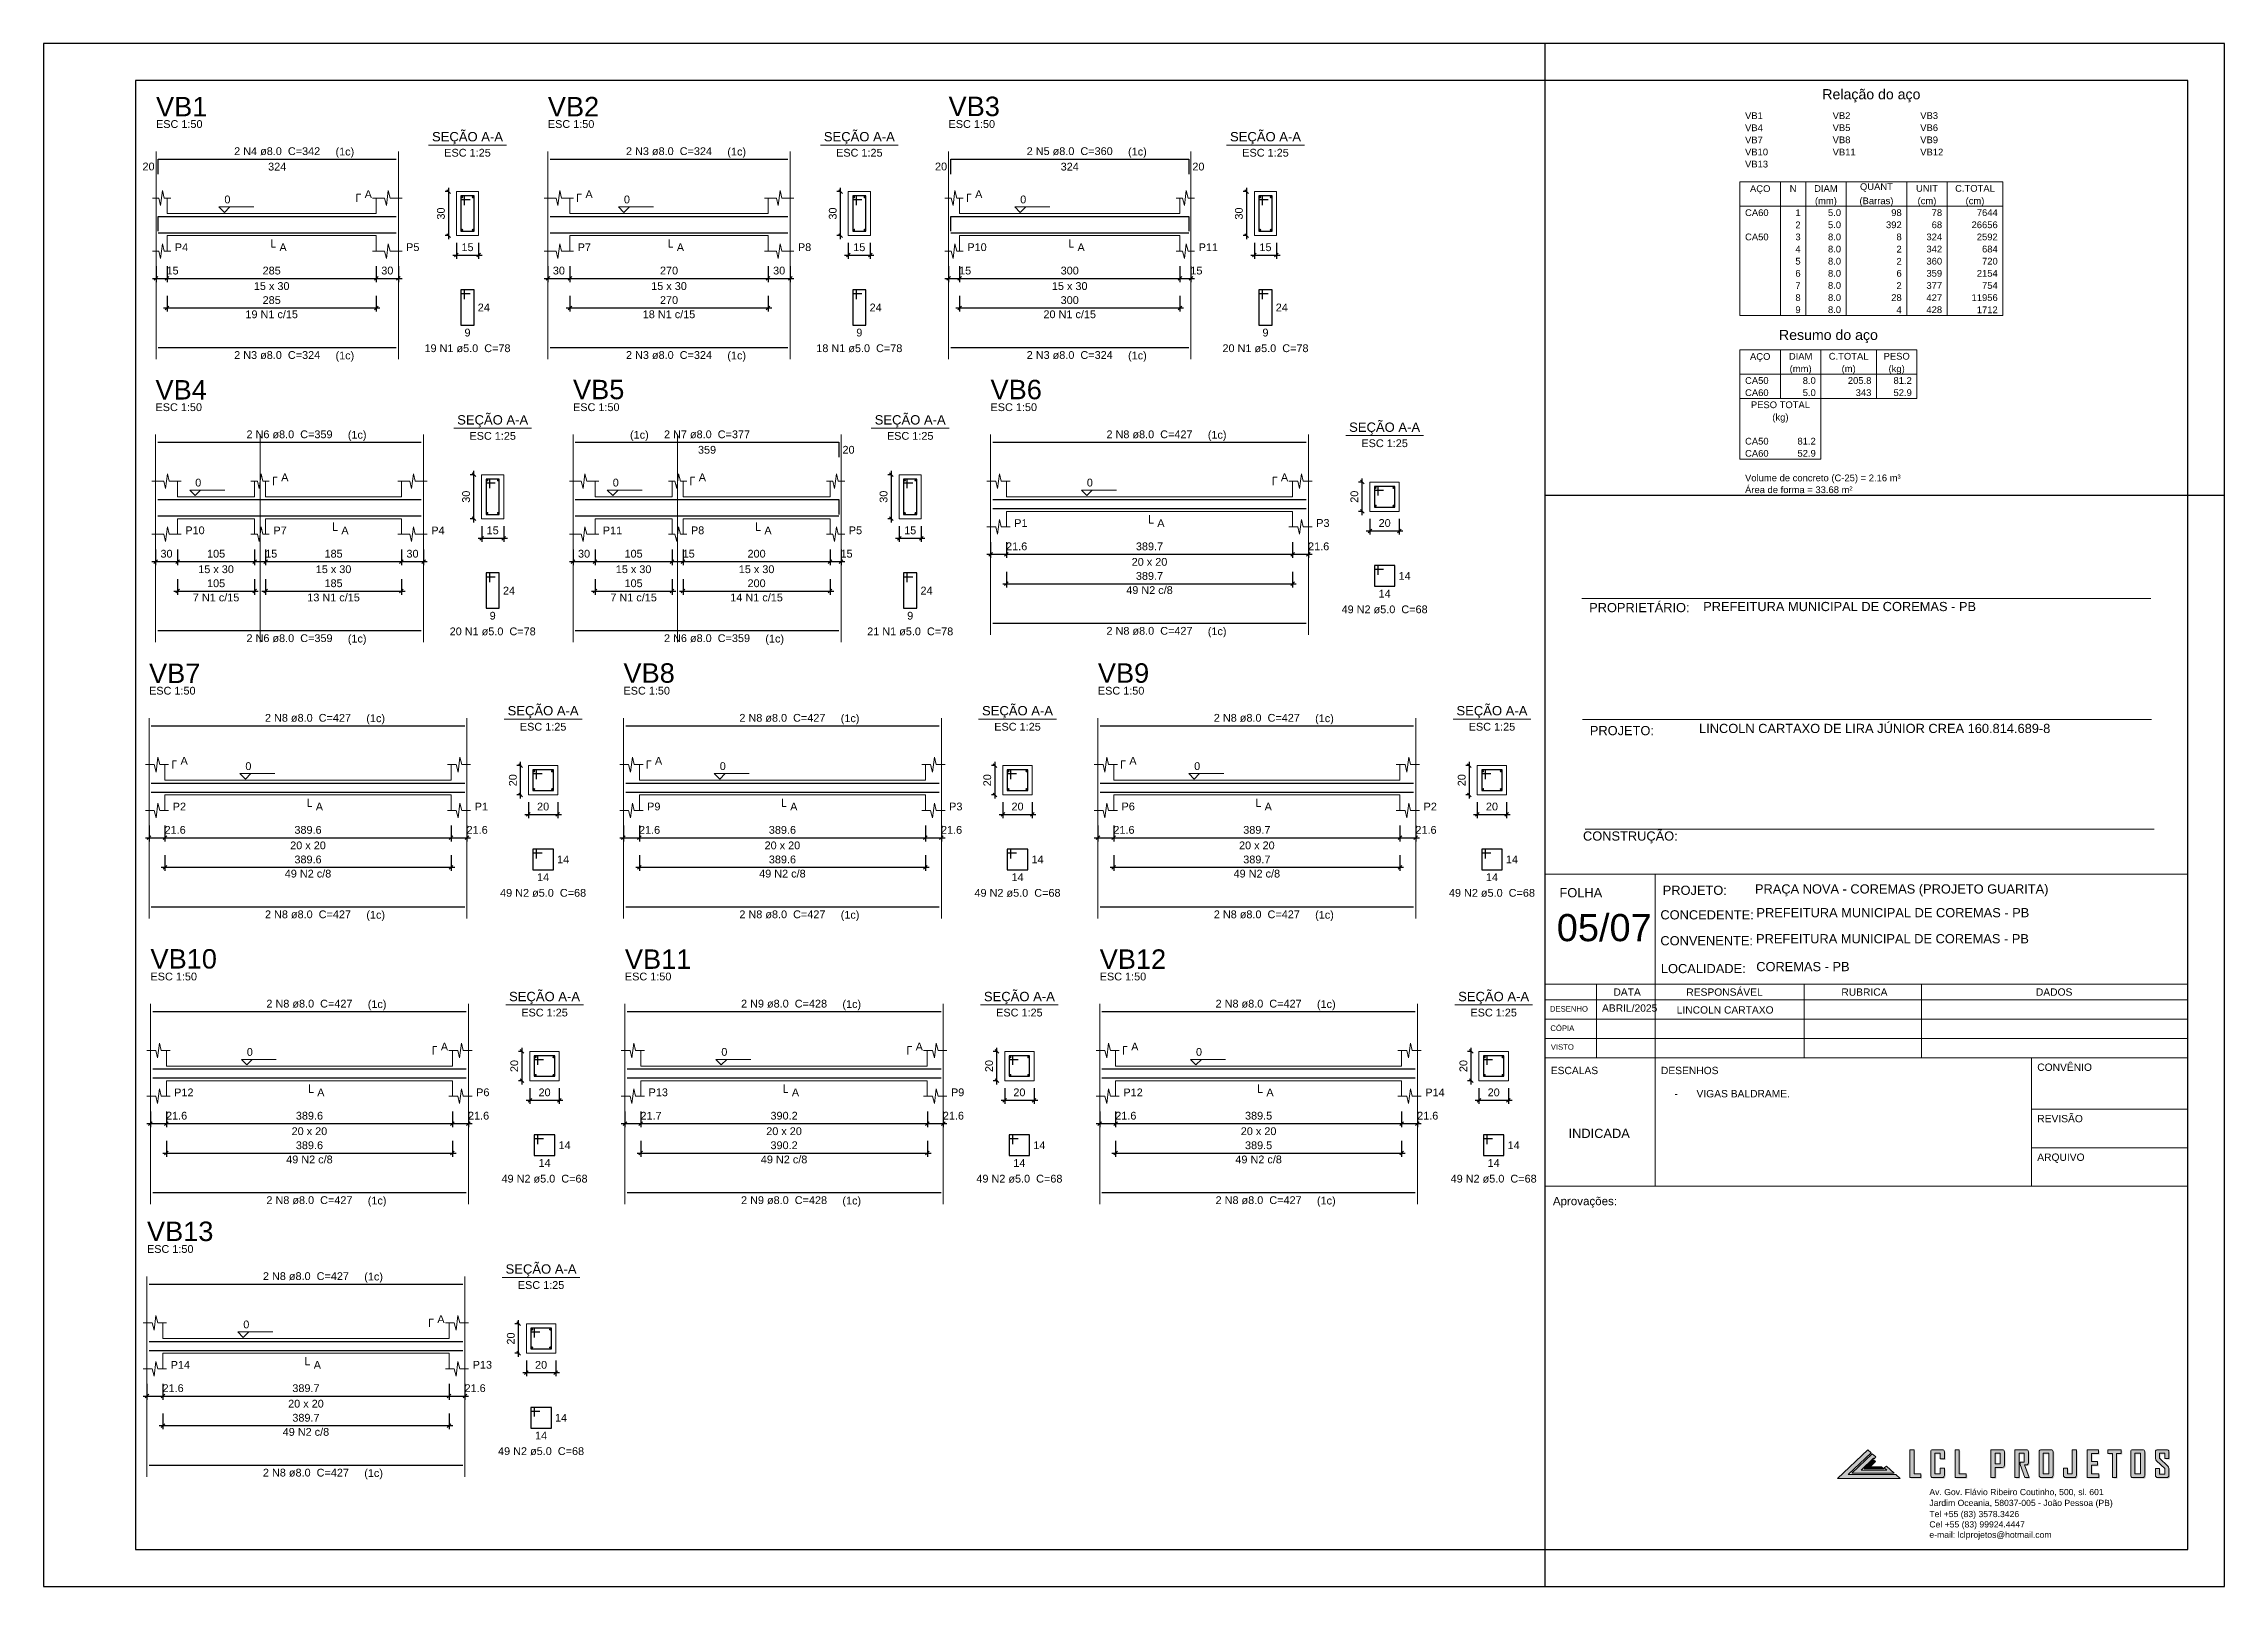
# Paper-space layout 'Layout5' of a CAD drawing. Header units: millimetres. Extents: x 0 to 0.594, y 0 to 0.42.
# The model-space entities are those that its viewports show. They can reach past a viewport. Long polylines and large blocks are cut down to what shows.
import ezdxf

# ---------------------------------------------------------------- set-up
doc = ezdxf.new("R2010")
doc.units = ezdxf.units.MM
doc.linetypes.add('DOT2', pattern=[3.175, 0, -3.175])
for name, color, linetype, lineweight in [('carimbo', 7, 'Continuous', 20), ('DT-Barras na forma', 2, 'Continuous', 30), ('DT-Barras no corte', 5, 'Continuous', 5), ('DT-Barras rebatidas', 2, 'Continuous', 30), ('DT-Cotas', 9, 'Continuous', 5), ('DT-Forma', 5, 'Continuous', 5), ('DT-Pontilhado', 9, 'DOT2', 5), ('DT-Relação do aço', 9, 'Continuous', 5), ('DT-Textos', 7, 'Continuous', 5), ('DT-Título', 3, 'Continuous', 20), ('Frente', 7, 'Continuous', 0), ('LOGO LCL', 8, 'Continuous', 0)]:
    doc.layers.add(name, color=color, linetype=linetype, lineweight=lineweight)
doc.styles.add('Arial', font='arial.ttf')
doc.styles.add('ROMANS', font='romans.shx')
doc.styles.get("Standard").update_dxf_attribs({"font": 'arial.ttf'})
doc.dimstyles.new('UM_25.000000', dxfattribs={"dimtxt": 0.18, "dimasz": 0.1, "dimexe": 0.1, "dimexo": 0.2, "dimgap": 0, "dimtad": 1, "dimtih": 1, "dimtoh": 1, "dimdec": 1, "dimlfac": 25, "dimzin": 0, "dimdsep": 46, "dimtxsty": 'Standard', "dimblk": 'CLOSED', "dimblk1": 'CLOSED', "dimblk2": 'CLOSED', "dimcen": 0.09, "dimdle": 0.1, "dimadec": 1, "dimazin": 2, "dimtfac": 1, "dimtdec": 4, "dimtofl": 0, "dimtmove": 0, "dimatfit": 3, "dimldrblk": 'CLOSED', "dimfxl": 1, "dimtolj": 1, "dimarcsym": 0})
doc.dimstyles.new('UM_50.000000', dxfattribs={"dimtxt": 0.18, "dimasz": 0.1, "dimexe": 0.1, "dimexo": 0.2, "dimgap": 0, "dimtad": 1, "dimtih": 1, "dimtoh": 1, "dimdec": 1, "dimlfac": 50, "dimzin": 0, "dimdsep": 46, "dimtxsty": 'Standard', "dimblk": 'CLOSED', "dimblk1": 'CLOSED', "dimblk2": 'CLOSED', "dimcen": 0.09, "dimdle": 0.1, "dimadec": 1, "dimazin": 2, "dimtfac": 1, "dimtdec": 4, "dimtofl": 0, "dimtmove": 0, "dimatfit": 3, "dimldrblk": 'CLOSED', "dimfxl": 1, "dimtolj": 1, "dimarcsym": 0})

psp = doc.layouts.new('Layout5')

# ---------------------------------------------------------------- texts
at = {"style": 'Arial'}
for s, p in [('Av. Gov. Flávio Ribeiro Coutinho, 500, sl. 601', (0.51364, 0.02484)), ('Jardim Oceania, 58037-005 - João Pessoa (PB)', (0.51364, 0.02188)), ('Tel +55 (83) 3578.3426   ', (0.51364, 0.01885)), ('e-mail: lclprojetos@hotmail.com', (0.51364, 0.01322)), ('Cel +55 (83) 99924.4447   ', (0.51364, 0.01604))]:
    psp.add_text(s, height=0.00168, dxfattribs=at).set_placement(p)
at = {"layer": 'carimbo', "attachment_point": 1}
for s, width, gutter_width, heights, insert, char_height, style in [('\\pxql;{\\fArial|b0|i0|c0|p34;PROPRIETÁRIO:}', 0.0280628, 0.001, [0], (0.42097, 0.26772), 0.0025, 'ROMANS'), ('PREFEITURA MUNICIPAL DE COREMAS - PB', 0.1104933, 0.001, [0], (0.45204, 0.26801), 0.0025, 'Arial'), ('\\pxql;{\\fArial|b0|i0|c0|p34;PROJETO:}', 0.0280628, 0.001, [0], (0.42117, 0.23423), 0.0025, 'ROMANS'), ('\\pxql;LINCOLN CARTAXO DE LIRA JÚNIOR CREA 160.814.689-8 ', 0.1266411, 0.001, [0], (0.45091, 0.23482), 0.0025, 'Arial'), ('\\pxql;{\\fArial|b0|i0|c0|p34;CONSTRUÇÃO:}', 0.0280628, 0.001, [0], (0.4193, 0.20553), 0.0025, 'ROMANS'), ('\\pxql;{\\fArial|b0|i0|c0|p34;FOLHA}', 0.0151991, 0.001, [0], (0.41289, 0.1901), 0.0025, 'ROMANS'), ('\\pxql;{\\fArial|b0|i0|c0|p34;PROJETO:}', 0.0151991, 0.001, [0], (0.44102, 0.19076), 0.0025, 'Arial'), ('PRAÇA NOVA - COREMAS (PROJETO GUARITA)', 0.1113722, 0.001, [0], (0.46614, 0.19112), 0.0025, 'Arial'), ('PREFEITURA MUNICIPAL DE COREMAS - PB', 0.1113722, 0.001, [0], (0.46654, 0.18466), 0.0025, 'Arial'), ('05/07', 0.0678839, 0.000771, [0], (0.41216, 0.18304), 0.007398, 'Arial'), ('\\pxql;CONCEDENTE:', 0.0151991, 0.001, [0], (0.44038, 0.18407), 0.0025, 'Arial'), ('\\pxql;CONVENENTE:', 0.0151991, 0.001, [0], (0.44038, 0.17702), 0.0025, 'Arial'), ('\\pxql;PREFEITURA MUNICIPAL DE COREMAS - PB', 0.1164507, 0.001, [0], (0.46644, 0.17757), 0.0025, 'Arial'), ('\\pxql;{\\fArial|b0|i0|c0|p34;LOCALIDADE:}', 0.0151991, 0.001, [0], (0.44052, 0.16944), 0.0025, 'Arial'), ('COREMAS - PB', 0.108829, 0.001, [0], (0.46649, 0.16998), 0.0025, 'Arial'), ('\\pxql;{\\fArial|b0|i0|c0|p34;DATA}', 0.0151991, 0.001, [0], (0.42759, 0.1628), 0.002, 'ROMANS'), ('\\pxql;{\\fArial|b0|i0|c0|p34;RESPONSÁVEL}', 0.0151991, 0.001, [0], (0.44744, 0.16279), 0.002, 'ROMANS'), ('\\pxql;{\\fArial|b0|i0|c0|p34;RUBRICA}', 0.0151991, 0.001, [0], (0.48967, 0.1628), 0.002, 'ROMANS'), ('\\pxql;{\\fArial|b0|i0|c0|p34;DADOS}', 0.0151991, 0.001, [0], (0.54266, 0.1628), 0.002, 'ROMANS'), ('\\pxql;{\\fArial|b0|i0|c0|p34;DESENHO}', 0.0151991, 0.001, [0], (0.41029, 0.15796), 0.0015, 'ROMANS'), ('LINCOLN CARTAXO', 0.0300409, 0.001, [0], (0.44482, 0.15793), 0.002, 'Arial'), ('\\pxql;{\\fArial|b0|i0|c0|p34;CÓPIA}', 0.0151991, 0.001, [0], (0.41041, 0.15271), 0.0015, 'ROMANS'), ('\\pxql;{\\fArial|b0|i0|c0|p34;VISTO}', 0.0151991, 0.001, [0], (0.41053, 0.14759), 0.0015, 'ROMANS'), ('\\pxql;CONVÊNIO', 0.0151991, 0.001, [0], (0.54303, 0.14234), 0.002, 'Arial'), ('\\pxql;{\\fArial|b0|i0|c0|p34;ESCALAS}', 0.0151991, 0.001, [0], (0.41053, 0.14145), 0.002, 'ROMANS'), ('\\pxql;{\\fArial|b0|i0|c0|p34;DESENHOS}', 0.0151991, 0.001, [0], (0.44053, 0.14145), 0.002, 'ROMANS'), ('\\pxi-3,l4,t4;{\\fArial|b0|i0|c0|p34;-^IVIGAS BALDRAME.}', 0.100381, 0.001, [0.0205], (0.44222, 0.13513), 0.002, 'ROMANS'), ('{\\fArial|b0|i0|c0|p34;REVISÃO}', 0.0151991, 0.001, [0], (0.54303, 0.12834), 0.002, 'ROMANS'), ('\\pxql;INDICADA', 0.0194097, 0.001, [0], (0.41536, 0.12458), 0.0025, 'Arial'), ('\\pxql;{\\fArial|b0|i0|c0|p34;ARQUIVO}', 0.0151991, 0.001, [0], (0.54303, 0.11784), 0.002, 'ROMANS'), ('\\pxql;Aprovações:', 0.0227986, 0.0015, [0], (0.4111, 0.10602), 0.00225, 'Arial')]:
    psp.add_mtext_dynamic_manual_height_columns(s, width=width, gutter_width=gutter_width, heights=heights, dxfattribs=dict(at, insert=insert, char_height=char_height, style=style))
at = {"layer": 'carimbo', "insert": (0.42448, 0.15844), "char_height": 0.002, "width": 0.0151991, "attachment_point": 1, "style": 'Arial'}
psp.add_mtext('ABRIL/2025', dxfattribs=at)

msp = doc.modelspace()

# ---------------------------------------------------------------- texts
at = {"layer": 'DT-Barras rebatidas', "color": 7, "char_height": 0.2118, "line_spacing_factor": 0.9, "style": 'Arial'}
for s, insert, width, attachment_point in [('2 N4 ø8.0  C=342', (231.9359, -3.5722), 4.06656, 8), ('2 N3 ø8.0  C=324', (242.6086, -3.5722), 4.06656, 8), ('2 N5 ø8.0  C=360', (253.523, -3.5722), 4.06656, 8), ('20', (228.5964, -3.9867), 0.90832, 9), ('324', (231.9363, -3.7758), 1.16248, 2), ('20', (250.1835, -3.9867), 0.90832, 9), ('324', (253.5234, -3.7758), 1.16248, 2), ('20', (256.8634, -3.7749), 0.90832, 1), ('24', (237.4002, -7.6103), 0.90832, 1), ('24', (248.0726, -7.6103), 0.90832, 1), ('24', (259.1356, -7.6103), 0.90832, 1), ('19 N1 c/15', (231.7863, -8.0109), 2.5416, 8), ('9', (237.1201, -8.2935), 0.65416, 2), ('18 N1 c/15', (242.6086, -8.0109), 2.5416, 8), ('9', (247.7925, -8.2935), 0.65416, 2), ('20 N1 c/15', (253.5234, -8.0109), 2.5416, 8), ('9', (258.8555, -8.2935), 0.65416, 2), ('2 N3 ø8.0  C=324', (231.9359, -9.1222), 4.06656, 8), ('19 N1 ø5.0  C=78', (237.1199, -8.9372), 4.06656, 8), ('2 N3 ø8.0  C=324', (242.6086, -9.1222), 4.06656, 8), ('18 N1 ø5.0  C=78', (247.7926, -8.9372), 4.06656, 8), ('2 N3 ø8.0  C=324', (253.523, -9.1222), 4.06656, 8), ('20 N1 ø5.0  C=78', (258.856, -8.9372), 4.06656, 8), ('2 N6 ø8.0  C=359', (232.2718, -11.281), 4.06656, 8), ('2 N7 ø8.0  C=377', (243.6441, -11.281), 4.06656, 8), ('2 N8 ø8.0  C=427', (255.6964, -11.281), 4.06656, 8), ('359', (243.6441, -11.4846), 1.16248, 2), ('20', (247.3341, -11.4838), 0.90832, 1), ('24', (238.0857, -15.3191), 0.90832, 1), ('24', (249.458, -15.3191), 0.90832, 1), ('49 N2 c/8', (255.6963, -15.5198), 2.28744, 8), ('14', (262.1006, -15.4023), 0.90832, 2), ('14', (262.4807, -14.9191), 0.90832, 1), ('7 N1 c/15', (230.2718, -15.7198), 2.28744, 8), ('13 N1 c/15', (233.4718, -15.7198), 2.5416, 8), ('9', (237.8056, -16.0023), 0.65416, 2), ('7 N1 c/15', (241.6441, -15.7198), 2.28744, 8), ('14 N1 c/15', (244.9941, -15.7198), 2.5416, 8), ('9', (249.1779, -16.0023), 0.65416, 2), ('49 N2 ø5.0  C=68', (262.1004, -16.046), 4.06656, 8), ('2 N6 ø8.0  C=359', (232.2718, -16.831), 4.06656, 8), ('20 N1 ø5.0  C=78', (237.8058, -16.646), 4.06656, 8), ('2 N6 ø8.0  C=359', (243.6441, -16.831), 4.06656, 8), ('21 N1 ø5.0  C=78', (249.1781, -16.646), 4.06656, 8), ('2 N8 ø8.0  C=427', (255.6964, -16.631), 4.06656, 8), ('2 N8 ø8.0  C=427', (232.7754, -18.9993), 4.06656, 8), ('2 N8 ø8.0  C=427', (245.6972, -18.9993), 4.06656, 8), ('2 N8 ø8.0  C=427', (258.62, -18.9993), 4.06656, 8), ('49 N2 c/8', (232.7758, -23.238), 2.28744, 8), ('14', (239.1797, -23.1206), 0.90832, 2), ('14', (239.5598, -22.6374), 0.90832, 1), ('49 N2 c/8', (245.6977, -23.238), 2.28744, 8), ('14', (252.1015, -23.1206), 0.90832, 2), ('14', (252.4816, -22.6374), 0.90832, 1), ('49 N2 c/8', (258.6198, -23.238), 2.28744, 8), ('14', (265.0242, -23.1206), 0.90832, 2), ('14', (265.4043, -22.6374), 0.90832, 1), ('49 N2 ø5.0  C=68', (239.1794, -23.7643), 4.06656, 8), ('49 N2 ø5.0  C=68', (252.1012, -23.7643), 4.06656, 8), ('49 N2 ø5.0  C=68', (265.024, -23.7643), 4.06656, 8), ('2 N8 ø8.0  C=427', (232.7754, -24.3493), 4.06656, 8), ('2 N8 ø8.0  C=427', (245.6972, -24.3493), 4.06656, 8), ('2 N8 ø8.0  C=427', (258.62, -24.3493), 4.06656, 8), ('2 N8 ø8.0  C=427', (232.8144, -26.7806), 4.06656, 8), ('2 N9 ø8.0  C=428', (245.7423, -26.7806), 4.06656, 8), ('2 N8 ø8.0  C=427', (258.6683, -26.7806), 4.06656, 8), ('49 N2 c/8', (232.8148, -31.0193), 2.28744, 8), ('14', (239.5988, -30.4187), 0.90832, 1), ('49 N2 c/8', (245.7427, -31.0193), 2.28744, 8), ('14', (252.5319, -30.4187), 0.90832, 1), ('49 N2 c/8', (258.6683, -31.0193), 2.28744, 8), ('14', (265.4509, -30.4187), 0.90832, 1), ('49 N2 ø5.0  C=68', (239.2184, -31.5456), 4.06656, 8), ('14', (239.2188, -30.9019), 0.90832, 2), ('49 N2 ø5.0  C=68', (252.1523, -31.5456), 4.06656, 8), ('14', (252.1518, -30.9019), 0.90832, 2), ('49 N2 ø5.0  C=68', (265.0703, -31.5456), 4.06656, 8), ('14', (265.0708, -30.9019), 0.90832, 2), ('2 N8 ø8.0  C=427', (232.8144, -32.1306), 4.06656, 8), ('2 N9 ø8.0  C=428', (245.7423, -32.1306), 4.06656, 8), ('2 N8 ø8.0  C=427', (258.6683, -32.1306), 4.06656, 8), ('2 N8 ø8.0  C=427', (232.7195, -34.1987), 4.06656, 8), ('14', (239.5038, -37.8368), 0.90832, 1), ('49 N2 c/8', (232.7193, -38.4374), 2.28744, 8), ('14', (239.1237, -38.32), 0.90832, 2), ('49 N2 ø5.0  C=68', (239.1235, -38.9637), 4.06656, 8), ('2 N8 ø8.0  C=427', (232.7195, -39.5487), 4.06656, 8)]:
    msp.add_mtext(s, dxfattribs=dict(at, insert=insert, width=width, attachment_point=attachment_point))
at = {"layer": 'DT-Relação do aço', "color": 7, "line_spacing_factor": 0.9, "style": 'Arial'}
for s, insert, char_height, width, attachment_point in [('Relação do aço', (281.0265, -13.8785), 0.3177, 5.33736, 8), ('VB1', (277.0553, -14.4016), 0.2118, 0.76248, 7), ('VB2', (279.8087, -14.4016), 0.2118, 0.76248, 7), ('VB3', (282.5621, -14.4016), 0.2118, 0.76248, 7), ('VB4', (277.0553, -14.7829), 0.2118, 0.76248, 7), ('VB5', (279.8087, -14.7829), 0.2118, 0.76248, 7), ('VB6', (282.5621, -14.7829), 0.2118, 0.76248, 7), ('VB7', (277.0553, -15.1641), 0.2118, 0.76248, 7), ('VB10', (277.0553, -15.5454), 0.2118, 1.01664, 7), ('VB8', (279.8087, -15.1641), 0.2118, 0.76248, 7), ('VB11', (279.8087, -15.5454), 0.2118, 1.01664, 7), ('VB9', (282.5621, -15.1641), 0.2118, 0.76248, 7), ('VB12', (282.5621, -15.5454), 0.2118, 1.01664, 7), ('VB13', (277.0553, -15.9266), 0.2118, 1.01664, 7), ('AÇO', (277.5318, -16.759), 0.2118, 0.76248, 8), ('N', (278.5643, -16.6891), 0.2118, 0.25416, 8), ('DIAM', (279.5969, -16.6891), 0.2118, 1.01664, 8), ('QUANT', (281.1854, -16.6891), 0.2118, 1.2708, 8), ('UNIT', (282.7739, -16.6891), 0.2118, 1.01664, 8), ('C.TOTAL', (284.2829, -16.6891), 0.2118, 1.77912, 8), ('(mm)', (279.5969, -17.1402), 0.2118, 1.01664, 8), ('(Barras)', (281.1854, -17.1402), 0.2118, 2.03328, 8), ('(cm)', (282.7739, -17.1402), 0.2118, 1.01664, 8), ('(cm)', (284.2829, -17.1402), 0.2118, 1.01664, 8), ('CA60', (277.0553, -17.4516), 0.2118, 1.01664, 7), ('2', (278.8026, -17.8328), 0.2118, 0.25416, 9), ('1', (278.8026, -17.4516), 0.2118, 0.25416, 9), ('5.0', (280.0734, -17.4516), 0.2118, 0.76248, 9), ('5.0', (280.0734, -17.8328), 0.2118, 0.76248, 9), ('392', (281.9796, -17.8328), 0.2118, 0.76248, 9), ('98', (281.9796, -17.4516), 0.2118, 0.50832, 9), ('68', (283.2504, -17.8328), 0.2118, 0.50832, 9), ('78', (283.2504, -17.4516), 0.2118, 0.50832, 9), ('26656', (284.9978, -17.8328), 0.2118, 1.2708, 9), ('7644', (284.9978, -17.4516), 0.2118, 1.01664, 9), ('CA50', (277.0553, -18.214), 0.2118, 1.01664, 7), ('4', (278.8026, -18.5953), 0.2118, 0.25416, 9), ('3', (278.8026, -18.214), 0.2118, 0.25416, 9), ('8.0', (280.0734, -18.214), 0.2118, 0.76248, 9), ('8.0', (280.0734, -18.5953), 0.2118, 0.76248, 9), ('8', (281.9796, -18.214), 0.2118, 0.25416, 9), ('2', (281.9796, -18.5953), 0.2118, 0.25416, 9), ('324', (283.2504, -18.214), 0.2118, 0.76248, 9), ('342', (283.2504, -18.5953), 0.2118, 0.76248, 9), ('2592', (284.9978, -18.214), 0.2118, 1.01664, 9), ('684', (284.9978, -18.5953), 0.2118, 0.76248, 9), ('5', (278.8026, -18.9765), 0.2118, 0.25416, 9), ('8.0', (280.0734, -18.9765), 0.2118, 0.76248, 9), ('2', (281.9796, -18.9765), 0.2118, 0.25416, 9), ('360', (283.2504, -18.9765), 0.2118, 0.76248, 9), ('720', (284.9978, -18.9765), 0.2118, 0.76248, 9), ('6', (278.8026, -19.3578), 0.2118, 0.25416, 9), ('7', (278.8026, -19.739), 0.2118, 0.25416, 9), ('8.0', (280.0734, -19.3578), 0.2118, 0.76248, 9), ('8.0', (280.0734, -19.739), 0.2118, 0.76248, 9), ('2', (281.9796, -19.739), 0.2118, 0.25416, 9), ('6', (281.9796, -19.3578), 0.2118, 0.25416, 9), ('359', (283.2504, -19.3578), 0.2118, 0.76248, 9), ('377', (283.2504, -19.739), 0.2118, 0.76248, 9), ('2154', (284.9978, -19.3578), 0.2118, 1.01664, 9), ('754', (284.9978, -19.739), 0.2118, 0.76248, 9), ('8', (278.8026, -20.1202), 0.2118, 0.25416, 9), ('8.0', (280.0734, -20.1202), 0.2118, 0.76248, 9), ('28', (281.9796, -20.1202), 0.2118, 0.50832, 9), ('427', (283.2504, -20.1202), 0.2118, 0.76248, 9), ('11956', (284.9978, -20.1202), 0.2118, 1.2708, 9), ('9', (278.8026, -20.5015), 0.2118, 0.25416, 9), ('8.0', (280.0734, -20.5015), 0.2118, 0.76248, 9), ('4', (281.9796, -20.5015), 0.2118, 0.25416, 9), ('428', (283.2504, -20.5015), 0.2118, 0.76248, 9), ('1712', (284.9978, -20.5015), 0.2118, 1.01664, 9), ('Resumo do aço', (279.6763, -21.4398), 0.3177, 4.95612, 8), ('AÇO', (277.5318, -22.0328), 0.2118, 0.76248, 8), ('DIAM', (278.8026, -21.9629), 0.2118, 1.01664, 8), ('C.TOTAL', (280.3117, -21.9629), 0.2118, 1.77912, 8), ('PESO', (281.8208, -21.9629), 0.2118, 1.01664, 8), ('CA50', (277.0553, -22.7254), 0.2118, 1.01664, 7), ('(mm)', (278.8026, -22.414), 0.2118, 1.01664, 8), ('8.0', (279.2792, -22.7254), 0.2118, 0.76248, 9), ('(m)', (280.3117, -22.414), 0.2118, 0.76248, 8), ('205.8', (281.0265, -22.7254), 0.2118, 1.2708, 9), ('(kg)', (281.8208, -22.414), 0.2118, 1.01664, 8), ('81.2', (282.2973, -22.7254), 0.2118, 1.01664, 9), ('CA60', (277.0553, -23.1066), 0.2118, 1.01664, 7), ('5.0', (279.2792, -23.1066), 0.2118, 0.76248, 9), ('343', (281.0265, -23.1066), 0.2118, 0.76248, 9), ('52.9', (282.2973, -23.1066), 0.2118, 1.01664, 9), ('PESO TOTAL', (278.1672, -23.4879), 0.2118, 2.5416, 8), ('(kg)', (278.1672, -23.939), 0.2118, 1.01664, 8), ('CA50', (277.0553, -24.6316), 0.2118, 1.01664, 7), ('CA60', (277.0553, -25.0128), 0.2118, 1.01664, 7), ('52.9', (279.2792, -25.0128), 0.2118, 1.01664, 9), ('81.2', (279.2792, -24.6316), 0.2118, 1.01664, 9), ('Área de forma = 33.68 m²', (277.0553, -26.1565), 0.2118, 6.09984, 7), ('Volume de concreto (C-25) = 2.16 m³', (277.0553, -25.8452), 0.2118, 8.8956, 7)]:
    msp.add_mtext(s, dxfattribs=dict(at, insert=insert, char_height=char_height, width=width, attachment_point=attachment_point))
at = {"layer": 'DT-Textos', "line_spacing_factor": 0.798, "style": 'Arial'}
for s, insert, char_height, width, attachment_point in [('ESC 1:50', (228.6359, -2.8312), 0.2118, 2.03328, 7), ('SEÇÃO A-A', (237.1199, -3.2721), 0.25416, 2.744928, 8), ('ESC 1:50', (239.3086, -2.8312), 0.2118, 2.03328, 7), ('SEÇÃO A-A', (247.7926, -3.2721), 0.25416, 2.744928, 8), ('ESC 1:50', (250.223, -2.8312), 0.2118, 2.03328, 7), ('SEÇÃO A-A', (258.856, -3.2721), 0.25416, 2.744928, 8), ('(1c)', (233.5249, -3.6421), 0.2118, 1.01664, 7), ('ESC 1:25', (237.1199, -3.6122), 0.2118, 2.03328, 8), ('(1c)', (244.1976, -3.6421), 0.2118, 1.01664, 7), ('ESC 1:25', (247.7926, -3.6122), 0.2118, 2.03328, 8), ('(1c)', (255.112, -3.6421), 0.2118, 1.01664, 7), ('ESC 1:25', (258.856, -3.6122), 0.2118, 2.03328, 8), ('0', (230.4979, -4.8842), 0.2118, 0.25416, 7), ('A', (234.3189, -4.7362), 0.2118, 0.25416, 7), ('A', (240.3326, -4.7362), 0.2118, 0.25416, 7), ('0', (241.3806, -4.8842), 0.2118, 0.25416, 7), ('A', (250.947, -4.7362), 0.2118, 0.25416, 7), ('0', (252.175, -4.8842), 0.2118, 0.25416, 7), ('P4', (229.1479, -6.1832), 0.2118, 0.50832, 7), ('A', (231.9979, -6.1832), 0.2118, 0.25416, 7), ('P5', (235.4479, -6.1832), 0.2118, 0.50832, 7), ('P7', (240.1206, -6.1832), 0.2118, 0.50832, 7), ('A', (242.8206, -6.1832), 0.2118, 0.25416, 7), ('P8', (246.1206, -6.1832), 0.2118, 0.50832, 7), ('P10', (250.735, -6.1832), 0.2118, 0.76248, 7), ('A', (253.735, -6.1832), 0.2118, 0.25416, 7), ('P11', (257.035, -6.1832), 0.2118, 0.76248, 7), ('15 x 30', (231.7859, -7.2422), 0.2118, 1.77912, 8), ('15 x 30', (242.6086, -7.2422), 0.2118, 1.77912, 8), ('15 x 30', (253.523, -7.2422), 0.2118, 1.77912, 8), ('(1c)', (233.5249, -9.1921), 0.2118, 1.01664, 7), ('(1c)', (244.1976, -9.1921), 0.2118, 1.01664, 7), ('(1c)', (255.112, -9.1921), 0.2118, 1.01664, 7), ('ESC 1:50', (228.6218, -10.54), 0.2118, 2.03328, 7), ('SEÇÃO A-A', (237.8058, -10.9809), 0.25416, 2.744928, 8), ('ESC 1:50', (239.9941, -10.54), 0.2118, 2.03328, 7), ('SEÇÃO A-A', (249.1781, -10.9809), 0.25416, 2.744928, 8), ('ESC 1:50', (251.3664, -10.54), 0.2118, 2.03328, 7), ('(1c)', (233.8598, -11.3509), 0.2118, 1.01664, 7), ('ESC 1:25', (237.8058, -11.321), 0.2118, 2.03328, 8), ('(1c)', (242.0561, -11.3509), 0.2118, 1.01664, 9), ('ESC 1:25', (249.1781, -11.321), 0.2118, 2.03328, 8), ('(1c)', (257.2844, -11.3509), 0.2118, 1.01664, 7), ('SEÇÃO A-A', (262.1004, -11.1809), 0.25416, 2.744928, 8), ('ESC 1:25', (262.1004, -11.521), 0.2118, 2.03328, 8), ('0', (229.7038, -12.593), 0.2118, 0.25416, 7), ('A', (232.0458, -12.445), 0.2118, 0.25416, 7), ('0', (241.0761, -12.593), 0.2118, 0.25416, 7), ('A', (243.4181, -12.445), 0.2118, 0.25416, 7), ('0', (253.9894, -12.593), 0.2118, 0.25416, 7), ('A', (259.2754, -12.445), 0.2118, 0.25416, 7), ('P1', (252.0114, -13.692), 0.2118, 0.50832, 7), ('A', (255.9084, -13.692), 0.2118, 0.25416, 7), ('P3', (260.2384, -13.692), 0.2118, 0.50832, 7), ('P10', (229.4338, -13.892), 0.2118, 0.76248, 7), ('P7', (231.8338, -13.892), 0.2118, 0.50832, 7), ('A', (233.6838, -13.892), 0.2118, 0.25416, 7), ('P4', (236.1338, -13.892), 0.2118, 0.50832, 7), ('P11', (240.8061, -13.892), 0.2118, 0.76248, 7), ('P8', (243.2061, -13.892), 0.2118, 0.50832, 7), ('A', (245.2061, -13.892), 0.2118, 0.25416, 7), ('P5', (247.5061, -13.892), 0.2118, 0.50832, 7), ('15 x 30', (230.2718, -14.951), 0.2118, 1.77912, 8), ('15 x 30', (233.4718, -14.951), 0.2118, 1.77912, 8), ('15 x 30', (241.6441, -14.951), 0.2118, 1.77912, 8), ('15 x 30', (244.9941, -14.951), 0.2118, 1.77912, 8), ('20 x 20', (255.6964, -14.751), 0.2118, 1.77912, 8), ('(1c)', (233.8598, -16.9009), 0.2118, 1.01664, 7), ('(1c)', (245.2321, -16.9009), 0.2118, 1.01664, 7), ('(1c)', (257.2844, -16.7009), 0.2118, 1.01664, 7), ('ESC 1:50', (228.4464, -18.2583), 0.2118, 2.03328, 7), ('ESC 1:50', (241.3682, -18.2583), 0.2118, 2.03328, 7), ('ESC 1:50', (254.29, -18.2583), 0.2118, 2.03328, 7), ('(1c)', (234.3644, -19.0692), 0.2118, 1.01664, 7), ('SEÇÃO A-A', (239.1794, -18.8992), 0.25416, 2.744928, 8), ('(1c)', (247.2862, -19.0692), 0.2118, 1.01664, 7), ('SEÇÃO A-A', (252.1012, -18.8992), 0.25416, 2.744928, 8), ('(1c)', (260.208, -19.0692), 0.2118, 1.01664, 7), ('SEÇÃO A-A', (265.024, -18.8992), 0.25416, 2.744928, 8), ('ESC 1:25', (239.1794, -19.2393), 0.2118, 2.03328, 8), ('ESC 1:25', (252.1012, -19.2393), 0.2118, 2.03328, 8), ('ESC 1:25', (265.024, -19.2393), 0.2118, 2.03328, 8), ('A', (229.3034, -20.1633), 0.2118, 0.25416, 7), ('0', (231.0694, -20.3113), 0.2118, 0.25416, 7), ('A', (242.2252, -20.1633), 0.2118, 0.25416, 7), ('0', (243.9912, -20.3113), 0.2118, 0.25416, 7), ('A', (255.147, -20.1633), 0.2118, 0.25416, 7), ('0', (256.913, -20.3113), 0.2118, 0.25416, 7), ('P2', (229.0914, -21.4103), 0.2118, 0.50832, 7), ('A', (232.9874, -21.4103), 0.2118, 0.25416, 7), ('P1', (237.3174, -21.4103), 0.2118, 0.50832, 7), ('P9', (242.0132, -21.4103), 0.2118, 0.50832, 7), ('A', (245.9092, -21.4103), 0.2118, 0.25416, 7), ('P3', (250.2392, -21.4103), 0.2118, 0.50832, 7), ('P6', (254.935, -21.4103), 0.2118, 0.50832, 7), ('A', (258.832, -21.4103), 0.2118, 0.25416, 7), ('P2', (263.162, -21.4103), 0.2118, 0.50832, 7), ('20 x 20', (232.7754, -22.4693), 0.2118, 1.77912, 8), ('20 x 20', (245.6972, -22.4693), 0.2118, 1.77912, 8), ('20 x 20', (258.62, -22.4693), 0.2118, 1.77912, 8), ('(1c)', (234.3644, -24.4192), 0.2118, 1.01664, 7), ('(1c)', (247.2862, -24.4192), 0.2118, 1.01664, 7), ('(1c)', (260.208, -24.4192), 0.2118, 1.01664, 7), ('ESC 1:50', (228.4854, -26.0396), 0.2118, 2.03328, 7), ('ESC 1:50', (241.4073, -26.0396), 0.2118, 2.03328, 7), ('ESC 1:50', (254.3403, -26.0396), 0.2118, 2.03328, 7), ('(1c)', (234.4034, -26.8505), 0.2118, 1.01664, 7), ('SEÇÃO A-A', (239.2184, -26.6805), 0.25416, 2.744928, 8), ('(1c)', (247.3313, -26.8505), 0.2118, 1.01664, 7), ('SEÇÃO A-A', (252.1523, -26.6805), 0.25416, 2.744928, 8), ('(1c)', (260.2573, -26.8505), 0.2118, 1.01664, 7), ('SEÇÃO A-A', (265.0703, -26.6805), 0.25416, 2.744928, 8), ('ESC 1:25', (239.2184, -27.0206), 0.2118, 2.03328, 8), ('ESC 1:25', (252.1523, -27.0206), 0.2118, 2.03328, 8), ('ESC 1:25', (265.0703, -27.0206), 0.2118, 2.03328, 8), ('0', (231.1084, -28.0926), 0.2118, 0.25416, 7), ('A', (236.3934, -27.9446), 0.2118, 0.25416, 7), ('0', (244.0333, -28.0926), 0.2118, 0.25416, 7), ('A', (249.3273, -27.9446), 0.2118, 0.25416, 7), ('A', (255.1973, -27.9446), 0.2118, 0.25416, 7), ('0', (256.9623, -28.0926), 0.2118, 0.25416, 7), ('P12', (229.1304, -29.1916), 0.2118, 0.76248, 7), ('A', (233.0264, -29.1916), 0.2118, 0.25416, 7), ('P6', (237.3564, -29.1916), 0.2118, 0.50832, 7), ('P13', (242.0523, -29.1916), 0.2118, 0.76248, 7), ('A', (245.9543, -29.1916), 0.2118, 0.25416, 7), ('P9', (250.2893, -29.1916), 0.2118, 0.50832, 7), ('P12', (254.9853, -29.1916), 0.2118, 0.76248, 7), ('A', (258.8803, -29.1916), 0.2118, 0.25416, 7), ('P14', (263.2083, -29.1916), 0.2118, 0.76248, 7), ('20 x 20', (232.8144, -30.2506), 0.2118, 1.77912, 8), ('20 x 20', (245.7423, -30.2506), 0.2118, 1.77912, 8), ('20 x 20', (258.6683, -30.2506), 0.2118, 1.77912, 8), ('(1c)', (234.4034, -32.2005), 0.2118, 1.01664, 7), ('(1c)', (247.3313, -32.2005), 0.2118, 1.01664, 7), ('(1c)', (260.2573, -32.2005), 0.2118, 1.01664, 7), ('ESC 1:50', (228.3895, -33.4577), 0.2118, 2.03328, 7), ('SEÇÃO A-A', (239.1235, -34.0986), 0.25416, 2.744928, 8), ('(1c)', (234.3075, -34.2686), 0.2118, 1.01664, 7), ('ESC 1:25', (239.1235, -34.4387), 0.2118, 2.03328, 8), ('0', (231.0125, -35.5107), 0.2118, 0.25416, 7), ('A', (236.2985, -35.3627), 0.2118, 0.25416, 7), ('P14', (229.0345, -36.6097), 0.2118, 0.76248, 7), ('A', (232.9315, -36.6097), 0.2118, 0.25416, 7), ('P13', (237.2615, -36.6097), 0.2118, 0.76248, 7), ('20 x 20', (232.7195, -37.6687), 0.2118, 1.77912, 8), ('(1c)', (234.3075, -39.6186), 0.2118, 1.01664, 7)]:
    msp.add_mtext(s, dxfattribs=dict(at, insert=insert, char_height=char_height, width=width, attachment_point=attachment_point))
at = {"layer": 'DT-Título', "char_height": 0.5295, "attachment_point": 7, "line_spacing_factor": 0.798, "style": 'Arial'}
for s, insert, width in [('VB1', (228.6359, -2.5134), 1.9062), ('VB2', (239.3086, -2.5134), 1.9062), ('VB3', (250.223, -2.5134), 1.9062), ('VB4', (228.6218, -10.2222), 1.9062), ('VB5', (239.9941, -10.2222), 1.9062), ('VB6', (251.3664, -10.2222), 1.9062), ('VB7', (228.4464, -17.9404), 1.9062), ('VB8', (241.3682, -17.9404), 1.9062), ('VB9', (254.29, -17.9404), 1.9062), ('VB10', (228.4854, -25.7218), 2.5416), ('VB11', (241.4073, -25.7218), 2.5416), ('VB12', (254.3403, -25.7218), 2.5416), ('VB13', (228.3895, -33.1398), 2.5416)]:
    msp.add_mtext(s, dxfattribs=dict(at, insert=insert, width=width))

# ---------------------------------------------------------------- blocks, each defined once
blk = doc.blocks.new('_OBLIQUE')
at = {"color": 0, "linetype": 'ByBlock', "lineweight": -2}
blk.add_line((-0.5, -0.5), (0.5, 0.5), dxfattribs=at)
blk = doc.blocks.new('*D307')
at = {"layer": 'Defpoints', "color": 0, "transparency": 16777216}
for p in [(228.636, -6.395), (228.936, -6.395), (228.936, -6.924)]:
    blk.add_point(p, dxfattribs=at)
at = {"layer": 'DT-Cotas', "color": 0, "lineweight": -2, "transparency": 16777216}
for p, q in [((228.536, -6.924), (229.036, -6.924)), ((228.636, -6.595), (228.636, -7.024)), ((228.936, -6.595), (228.936, -7.024))]:
    blk.add_line(p, q, dxfattribs=at)
at = {"layer": 'DT-Cotas', "color": 0, "lineweight": -2, "transparency": 16777216, "xscale": 0.1, "yscale": 0.1, "zscale": 0.1, "rotation": 180}
blk.add_blockref('_OBLIQUE', (228.636, -6.924), dxfattribs=at)
at = {"layer": 'DT-Cotas', "color": 0, "lineweight": -2, "transparency": 16777216, "xscale": 0.1, "yscale": 0.1, "zscale": 0.1}
blk.add_blockref('_OBLIQUE', (228.936, -6.924), dxfattribs=at)
at = {"layer": 'DT-Cotas', "transparency": 16777216, "insert": (229.087, -6.713), "char_height": 0.2118, "attachment_point": 5, "rotation": 0.00573, "style": 'Arial'}
blk.add_mtext('\\A1;15', dxfattribs=at)
blk = doc.blocks.new('*D308')
at = {"layer": 'Defpoints', "color": 0, "transparency": 16777216}
for p in [(228.936, -6.395), (234.636, -6.395), (234.636, -6.924)]:
    blk.add_point(p, dxfattribs=at)
at = {"layer": 'DT-Cotas', "color": 0, "lineweight": -2, "transparency": 16777216}
for p, q in [((228.836, -6.924), (234.736, -6.924)), ((228.936, -6.595), (228.936, -7.024)), ((234.636, -6.595), (234.636, -7.024))]:
    blk.add_line(p, q, dxfattribs=at)
at = {"layer": 'DT-Cotas', "color": 0, "lineweight": -2, "transparency": 16777216, "xscale": 0.1, "yscale": 0.1, "zscale": 0.1, "rotation": 180}
blk.add_blockref('_OBLIQUE', (228.936, -6.924), dxfattribs=at)
at = {"layer": 'DT-Cotas', "color": 0, "lineweight": -2, "transparency": 16777216, "xscale": 0.1, "yscale": 0.1, "zscale": 0.1}
blk.add_blockref('_OBLIQUE', (234.636, -6.924), dxfattribs=at)
at = {"layer": 'DT-Cotas', "transparency": 16777216, "insert": (231.786, -6.713), "char_height": 0.2118, "attachment_point": 5, "rotation": 0.00573, "style": 'Arial'}
blk.add_mtext('\\A1;285', dxfattribs=at)
blk = doc.blocks.new('*D309')
at = {"layer": 'Defpoints', "color": 0, "transparency": 16777216}
for p in [(234.636, -6.395), (235.236, -6.395), (235.236, -6.924)]:
    blk.add_point(p, dxfattribs=at)
at = {"layer": 'DT-Cotas', "color": 0, "lineweight": -2, "transparency": 16777216}
for p, q in [((234.536, -6.924), (235.336, -6.924)), ((234.636, -6.595), (234.636, -7.024)), ((235.236, -6.595), (235.236, -7.024))]:
    blk.add_line(p, q, dxfattribs=at)
at = {"layer": 'DT-Cotas', "color": 0, "lineweight": -2, "transparency": 16777216, "xscale": 0.1, "yscale": 0.1, "zscale": 0.1, "rotation": 180}
blk.add_blockref('_OBLIQUE', (234.636, -6.924), dxfattribs=at)
at = {"layer": 'DT-Cotas', "color": 0, "lineweight": -2, "transparency": 16777216, "xscale": 0.1, "yscale": 0.1, "zscale": 0.1}
blk.add_blockref('_OBLIQUE', (235.236, -6.924), dxfattribs=at)
at = {"layer": 'DT-Cotas', "transparency": 16777216, "insert": (234.936, -6.713), "char_height": 0.2118, "attachment_point": 5, "rotation": 0.00573, "style": 'Arial'}
blk.add_mtext('\\A1;30', dxfattribs=at)
blk = doc.blocks.new('*D268')
at = {"layer": 'Defpoints', "color": 0, "transparency": 16777216}
for p in [(236.608, -4.559), (236.82, -4.559), (236.82, -5.759)]:
    blk.add_point(p, dxfattribs=at)
at = {"layer": 'DT-Cotas', "color": 0, "lineweight": -2, "transparency": 16777216}
for p, q in [((236.62, -4.559), (236.508, -4.559)), ((236.608, -5.859), (236.608, -4.459)), ((236.62, -5.759), (236.508, -5.759))]:
    blk.add_line(p, q, dxfattribs=at)
at = {"layer": 'DT-Cotas', "color": 0, "lineweight": -2, "transparency": 16777216, "xscale": 0.1, "yscale": 0.1, "zscale": 0.1}
for p, rotation in [((236.608, -4.559), 90), ((236.608, -5.759), 270)]:
    blk.add_blockref('_OBLIQUE', p, dxfattribs=dict(at, rotation=rotation))
at = {"layer": 'DT-Cotas', "transparency": 16777216, "insert": (236.397, -5.159), "char_height": 0.2118, "attachment_point": 5, "rotation": 90, "style": 'Arial'}
blk.add_mtext('\\A1;30', dxfattribs=at)
blk = doc.blocks.new('*D269')
at = {"layer": 'Defpoints', "color": 0, "transparency": 16777216}
for p in [(236.82, -5.759), (237.42, -5.759), (237.42, -6.289)]:
    blk.add_point(p, dxfattribs=at)
at = {"layer": 'DT-Cotas', "color": 0, "lineweight": -2, "transparency": 16777216}
for p, q in [((236.72, -6.289), (237.52, -6.289)), ((236.82, -5.959), (236.82, -6.389)), ((237.42, -5.959), (237.42, -6.389))]:
    blk.add_line(p, q, dxfattribs=at)
at = {"layer": 'DT-Cotas', "color": 0, "lineweight": -2, "transparency": 16777216, "xscale": 0.1, "yscale": 0.1, "zscale": 0.1, "rotation": 180}
blk.add_blockref('_OBLIQUE', (236.82, -6.289), dxfattribs=at)
at = {"layer": 'DT-Cotas', "color": 0, "lineweight": -2, "transparency": 16777216, "xscale": 0.1, "yscale": 0.1, "zscale": 0.1}
blk.add_blockref('_OBLIQUE', (237.42, -6.289), dxfattribs=at)
at = {"layer": 'DT-Cotas', "transparency": 16777216, "insert": (237.12, -6.077), "char_height": 0.2118, "attachment_point": 5, "rotation": 0.00573, "style": 'Arial'}
blk.add_mtext('\\A1;15', dxfattribs=at)
blk = doc.blocks.new('*D270')
at = {"layer": 'Defpoints', "color": 0, "transparency": 16777216}
for p in [(228.936, -7.2), (234.636, -7.2), (234.636, -7.729)]:
    blk.add_point(p, dxfattribs=at)
at = {"layer": 'DT-Cotas', "color": 0, "lineweight": -2, "transparency": 16777216}
for p, q in [((228.936, -7.4), (228.936, -7.829)), ((234.636, -7.4), (234.636, -7.829)), ((228.836, -7.729), (234.736, -7.729))]:
    blk.add_line(p, q, dxfattribs=at)
at = {"layer": 'DT-Cotas', "color": 0, "lineweight": -2, "transparency": 16777216, "xscale": 0.1, "yscale": 0.1, "zscale": 0.1, "rotation": 180}
blk.add_blockref('_OBLIQUE', (228.936, -7.729), dxfattribs=at)
at = {"layer": 'DT-Cotas', "color": 0, "lineweight": -2, "transparency": 16777216, "xscale": 0.1, "yscale": 0.1, "zscale": 0.1}
blk.add_blockref('_OBLIQUE', (234.636, -7.729), dxfattribs=at)
at = {"layer": 'DT-Cotas', "transparency": 16777216, "insert": (231.786, -7.517), "char_height": 0.2118, "attachment_point": 5, "rotation": 0.00573, "style": 'Arial'}
blk.add_mtext('\\A1;285', dxfattribs=at)
blk = doc.blocks.new('*D271')
at = {"layer": 'Defpoints', "color": 0, "transparency": 16777216}
for p in [(239.309, -6.395), (239.909, -6.395), (239.909, -6.924)]:
    blk.add_point(p, dxfattribs=at)
at = {"layer": 'DT-Cotas', "color": 0, "lineweight": -2, "transparency": 16777216}
for p, q in [((239.209, -6.924), (240.009, -6.924)), ((239.309, -6.595), (239.309, -7.024)), ((239.909, -6.595), (239.909, -7.024))]:
    blk.add_line(p, q, dxfattribs=at)
at = {"layer": 'DT-Cotas', "color": 0, "lineweight": -2, "transparency": 16777216, "xscale": 0.1, "yscale": 0.1, "zscale": 0.1, "rotation": 180}
blk.add_blockref('_OBLIQUE', (239.309, -6.924), dxfattribs=at)
at = {"layer": 'DT-Cotas', "color": 0, "lineweight": -2, "transparency": 16777216, "xscale": 0.1, "yscale": 0.1, "zscale": 0.1}
blk.add_blockref('_OBLIQUE', (239.909, -6.924), dxfattribs=at)
at = {"layer": 'DT-Cotas', "transparency": 16777216, "insert": (239.609, -6.713), "char_height": 0.2118, "attachment_point": 5, "rotation": 0.00573, "style": 'Arial'}
blk.add_mtext('\\A1;30', dxfattribs=at)
blk = doc.blocks.new('*D272')
at = {"layer": 'Defpoints', "color": 0, "transparency": 16777216}
for p in [(239.909, -6.395), (245.309, -6.395), (245.309, -6.924)]:
    blk.add_point(p, dxfattribs=at)
at = {"layer": 'DT-Cotas', "color": 0, "lineweight": -2, "transparency": 16777216}
for p, q in [((239.809, -6.924), (245.409, -6.924)), ((239.909, -6.595), (239.909, -7.024)), ((245.309, -6.595), (245.309, -7.024))]:
    blk.add_line(p, q, dxfattribs=at)
at = {"layer": 'DT-Cotas', "color": 0, "lineweight": -2, "transparency": 16777216, "xscale": 0.1, "yscale": 0.1, "zscale": 0.1, "rotation": 180}
blk.add_blockref('_OBLIQUE', (239.909, -6.924), dxfattribs=at)
at = {"layer": 'DT-Cotas', "color": 0, "lineweight": -2, "transparency": 16777216, "xscale": 0.1, "yscale": 0.1, "zscale": 0.1}
blk.add_blockref('_OBLIQUE', (245.309, -6.924), dxfattribs=at)
at = {"layer": 'DT-Cotas', "transparency": 16777216, "insert": (242.609, -6.713), "char_height": 0.2118, "attachment_point": 5, "rotation": 0.00573, "style": 'Arial'}
blk.add_mtext('\\A1;270', dxfattribs=at)
blk = doc.blocks.new('*D273')
at = {"layer": 'Defpoints', "color": 0, "transparency": 16777216}
for p in [(245.309, -6.395), (245.909, -6.395), (245.909, -6.924)]:
    blk.add_point(p, dxfattribs=at)
at = {"layer": 'DT-Cotas', "color": 0, "lineweight": -2, "transparency": 16777216}
for p, q in [((245.209, -6.924), (246.009, -6.924)), ((245.309, -6.595), (245.309, -7.024)), ((245.909, -6.595), (245.909, -7.024))]:
    blk.add_line(p, q, dxfattribs=at)
at = {"layer": 'DT-Cotas', "color": 0, "lineweight": -2, "transparency": 16777216, "xscale": 0.1, "yscale": 0.1, "zscale": 0.1, "rotation": 180}
blk.add_blockref('_OBLIQUE', (245.309, -6.924), dxfattribs=at)
at = {"layer": 'DT-Cotas', "color": 0, "lineweight": -2, "transparency": 16777216, "xscale": 0.1, "yscale": 0.1, "zscale": 0.1}
blk.add_blockref('_OBLIQUE', (245.909, -6.924), dxfattribs=at)
at = {"layer": 'DT-Cotas', "transparency": 16777216, "insert": (245.609, -6.713), "char_height": 0.2118, "attachment_point": 5, "rotation": 0.00573, "style": 'Arial'}
blk.add_mtext('\\A1;30', dxfattribs=at)
blk = doc.blocks.new('*D274')
at = {"layer": 'Defpoints', "color": 0, "transparency": 16777216}
for p in [(247.281, -4.559), (247.492, -4.559), (247.492, -5.759)]:
    blk.add_point(p, dxfattribs=at)
at = {"layer": 'DT-Cotas', "color": 0, "lineweight": -2, "transparency": 16777216}
for p, q in [((247.292, -4.559), (247.181, -4.559)), ((247.281, -5.859), (247.281, -4.459)), ((247.292, -5.759), (247.181, -5.759))]:
    blk.add_line(p, q, dxfattribs=at)
at = {"layer": 'DT-Cotas', "color": 0, "lineweight": -2, "transparency": 16777216, "xscale": 0.1, "yscale": 0.1, "zscale": 0.1}
for p, rotation in [((247.281, -4.559), 90), ((247.281, -5.759), 270)]:
    blk.add_blockref('_OBLIQUE', p, dxfattribs=dict(at, rotation=rotation))
at = {"layer": 'DT-Cotas', "transparency": 16777216, "insert": (247.069, -5.159), "char_height": 0.2118, "attachment_point": 5, "rotation": 90, "style": 'Arial'}
blk.add_mtext('\\A1;30', dxfattribs=at)
blk = doc.blocks.new('*D275')
at = {"layer": 'Defpoints', "color": 0, "transparency": 16777216}
for p in [(247.492, -5.759), (248.092, -5.759), (248.092, -6.289)]:
    blk.add_point(p, dxfattribs=at)
at = {"layer": 'DT-Cotas', "color": 0, "lineweight": -2, "transparency": 16777216}
for p, q in [((247.392, -6.289), (248.192, -6.289)), ((247.492, -5.959), (247.492, -6.389)), ((248.092, -5.959), (248.092, -6.389))]:
    blk.add_line(p, q, dxfattribs=at)
at = {"layer": 'DT-Cotas', "color": 0, "lineweight": -2, "transparency": 16777216, "xscale": 0.1, "yscale": 0.1, "zscale": 0.1, "rotation": 180}
blk.add_blockref('_OBLIQUE', (247.492, -6.289), dxfattribs=at)
at = {"layer": 'DT-Cotas', "color": 0, "lineweight": -2, "transparency": 16777216, "xscale": 0.1, "yscale": 0.1, "zscale": 0.1}
blk.add_blockref('_OBLIQUE', (248.092, -6.289), dxfattribs=at)
at = {"layer": 'DT-Cotas', "transparency": 16777216, "insert": (247.792, -6.077), "char_height": 0.2118, "attachment_point": 5, "rotation": 0.00573, "style": 'Arial'}
blk.add_mtext('\\A1;15', dxfattribs=at)
blk = doc.blocks.new('*D276')
at = {"layer": 'Defpoints', "color": 0, "transparency": 16777216}
for p in [(239.909, -7.2), (245.309, -7.2), (245.309, -7.729)]:
    blk.add_point(p, dxfattribs=at)
at = {"layer": 'DT-Cotas', "color": 0, "lineweight": -2, "transparency": 16777216}
for p, q in [((239.909, -7.4), (239.909, -7.829)), ((245.309, -7.4), (245.309, -7.829)), ((239.809, -7.729), (245.409, -7.729))]:
    blk.add_line(p, q, dxfattribs=at)
at = {"layer": 'DT-Cotas', "color": 0, "lineweight": -2, "transparency": 16777216, "xscale": 0.1, "yscale": 0.1, "zscale": 0.1, "rotation": 180}
blk.add_blockref('_OBLIQUE', (239.909, -7.729), dxfattribs=at)
at = {"layer": 'DT-Cotas', "color": 0, "lineweight": -2, "transparency": 16777216, "xscale": 0.1, "yscale": 0.1, "zscale": 0.1}
blk.add_blockref('_OBLIQUE', (245.309, -7.729), dxfattribs=at)
at = {"layer": 'DT-Cotas', "transparency": 16777216, "insert": (242.609, -7.517), "char_height": 0.2118, "attachment_point": 5, "rotation": 0.00573, "style": 'Arial'}
blk.add_mtext('\\A1;270', dxfattribs=at)
blk = doc.blocks.new('*D292')
at = {"layer": 'Defpoints', "color": 0, "transparency": 16777216}
for p in [(250.223, -6.395), (250.523, -6.395), (250.523, -6.924)]:
    blk.add_point(p, dxfattribs=at)
at = {"layer": 'DT-Cotas', "color": 0, "lineweight": -2, "transparency": 16777216}
for p, q in [((250.123, -6.924), (250.623, -6.924)), ((250.223, -6.595), (250.223, -7.024)), ((250.523, -6.595), (250.523, -7.024))]:
    blk.add_line(p, q, dxfattribs=at)
at = {"layer": 'DT-Cotas', "color": 0, "lineweight": -2, "transparency": 16777216, "xscale": 0.1, "yscale": 0.1, "zscale": 0.1, "rotation": 180}
blk.add_blockref('_OBLIQUE', (250.223, -6.924), dxfattribs=at)
at = {"layer": 'DT-Cotas', "color": 0, "lineweight": -2, "transparency": 16777216, "xscale": 0.1, "yscale": 0.1, "zscale": 0.1}
blk.add_blockref('_OBLIQUE', (250.523, -6.924), dxfattribs=at)
at = {"layer": 'DT-Cotas', "transparency": 16777216, "insert": (250.674, -6.713), "char_height": 0.2118, "attachment_point": 5, "rotation": 0.00573, "style": 'Arial'}
blk.add_mtext('\\A1;15', dxfattribs=at)
blk = doc.blocks.new('*D293')
at = {"layer": 'Defpoints', "color": 0, "transparency": 16777216}
for p in [(250.523, -6.395), (256.523, -6.395), (256.523, -6.924)]:
    blk.add_point(p, dxfattribs=at)
at = {"layer": 'DT-Cotas', "color": 0, "lineweight": -2, "transparency": 16777216}
for p, q in [((250.423, -6.924), (256.623, -6.924)), ((250.523, -6.595), (250.523, -7.024)), ((256.523, -6.595), (256.523, -7.024))]:
    blk.add_line(p, q, dxfattribs=at)
at = {"layer": 'DT-Cotas', "color": 0, "lineweight": -2, "transparency": 16777216, "xscale": 0.1, "yscale": 0.1, "zscale": 0.1, "rotation": 180}
blk.add_blockref('_OBLIQUE', (250.523, -6.924), dxfattribs=at)
at = {"layer": 'DT-Cotas', "color": 0, "lineweight": -2, "transparency": 16777216, "xscale": 0.1, "yscale": 0.1, "zscale": 0.1}
blk.add_blockref('_OBLIQUE', (256.523, -6.924), dxfattribs=at)
at = {"layer": 'DT-Cotas', "transparency": 16777216, "insert": (253.523, -6.713), "char_height": 0.2118, "attachment_point": 5, "rotation": 0.00573, "style": 'Arial'}
blk.add_mtext('\\A1;300', dxfattribs=at)
blk = doc.blocks.new('*D294')
at = {"layer": 'Defpoints', "color": 0, "transparency": 16777216}
for p in [(256.523, -6.395), (256.823, -6.395), (256.823, -6.924)]:
    blk.add_point(p, dxfattribs=at)
at = {"layer": 'DT-Cotas', "color": 0, "lineweight": -2, "transparency": 16777216}
for p, q in [((256.423, -6.924), (256.923, -6.924)), ((256.523, -6.595), (256.523, -7.024)), ((256.823, -6.595), (256.823, -7.024))]:
    blk.add_line(p, q, dxfattribs=at)
at = {"layer": 'DT-Cotas', "color": 0, "lineweight": -2, "transparency": 16777216, "xscale": 0.1, "yscale": 0.1, "zscale": 0.1, "rotation": 180}
blk.add_blockref('_OBLIQUE', (256.523, -6.924), dxfattribs=at)
at = {"layer": 'DT-Cotas', "color": 0, "lineweight": -2, "transparency": 16777216, "xscale": 0.1, "yscale": 0.1, "zscale": 0.1}
blk.add_blockref('_OBLIQUE', (256.823, -6.924), dxfattribs=at)
at = {"layer": 'DT-Cotas', "transparency": 16777216, "insert": (256.974, -6.713), "char_height": 0.2118, "attachment_point": 5, "rotation": 0.00573, "style": 'Arial'}
blk.add_mtext('\\A1;15', dxfattribs=at)
blk = doc.blocks.new('*D295')
at = {"layer": 'Defpoints', "color": 0, "transparency": 16777216}
for p in [(258.344, -4.559), (258.555, -4.559), (258.555, -5.759)]:
    blk.add_point(p, dxfattribs=at)
at = {"layer": 'DT-Cotas', "color": 0, "lineweight": -2, "transparency": 16777216}
for p, q in [((258.355, -4.559), (258.244, -4.559)), ((258.344, -5.859), (258.344, -4.459)), ((258.355, -5.759), (258.244, -5.759))]:
    blk.add_line(p, q, dxfattribs=at)
at = {"layer": 'DT-Cotas', "color": 0, "lineweight": -2, "transparency": 16777216, "xscale": 0.1, "yscale": 0.1, "zscale": 0.1}
for p, rotation in [((258.344, -4.559), 90), ((258.344, -5.759), 270)]:
    blk.add_blockref('_OBLIQUE', p, dxfattribs=dict(at, rotation=rotation))
at = {"layer": 'DT-Cotas', "transparency": 16777216, "insert": (258.132, -5.159), "char_height": 0.2118, "attachment_point": 5, "rotation": 90, "style": 'Arial'}
blk.add_mtext('\\A1;30', dxfattribs=at)
blk = doc.blocks.new('*D296')
at = {"layer": 'Defpoints', "color": 0, "transparency": 16777216}
for p in [(258.555, -5.759), (259.155, -5.759), (259.155, -6.289)]:
    blk.add_point(p, dxfattribs=at)
at = {"layer": 'DT-Cotas', "color": 0, "lineweight": -2, "transparency": 16777216}
for p, q in [((258.455, -6.289), (259.255, -6.289)), ((258.555, -5.959), (258.555, -6.389)), ((259.155, -5.959), (259.155, -6.389))]:
    blk.add_line(p, q, dxfattribs=at)
at = {"layer": 'DT-Cotas', "color": 0, "lineweight": -2, "transparency": 16777216, "xscale": 0.1, "yscale": 0.1, "zscale": 0.1, "rotation": 180}
blk.add_blockref('_OBLIQUE', (258.555, -6.289), dxfattribs=at)
at = {"layer": 'DT-Cotas', "color": 0, "lineweight": -2, "transparency": 16777216, "xscale": 0.1, "yscale": 0.1, "zscale": 0.1}
blk.add_blockref('_OBLIQUE', (259.155, -6.289), dxfattribs=at)
at = {"layer": 'DT-Cotas', "transparency": 16777216, "insert": (258.855, -6.077), "char_height": 0.2118, "attachment_point": 5, "rotation": 0.00573, "style": 'Arial'}
blk.add_mtext('\\A1;15', dxfattribs=at)
blk = doc.blocks.new('*D297')
at = {"layer": 'Defpoints', "color": 0, "transparency": 16777216}
for p in [(250.523, -7.2), (256.523, -7.2), (256.523, -7.729)]:
    blk.add_point(p, dxfattribs=at)
at = {"layer": 'DT-Cotas', "color": 0, "lineweight": -2, "transparency": 16777216}
for p, q in [((250.523, -7.4), (250.523, -7.829)), ((256.523, -7.4), (256.523, -7.829)), ((250.423, -7.729), (256.623, -7.729))]:
    blk.add_line(p, q, dxfattribs=at)
at = {"layer": 'DT-Cotas', "color": 0, "lineweight": -2, "transparency": 16777216, "xscale": 0.1, "yscale": 0.1, "zscale": 0.1, "rotation": 180}
blk.add_blockref('_OBLIQUE', (250.523, -7.729), dxfattribs=at)
at = {"layer": 'DT-Cotas', "color": 0, "lineweight": -2, "transparency": 16777216, "xscale": 0.1, "yscale": 0.1, "zscale": 0.1}
blk.add_blockref('_OBLIQUE', (256.523, -7.729), dxfattribs=at)
at = {"layer": 'DT-Cotas', "transparency": 16777216, "insert": (253.523, -7.517), "char_height": 0.2118, "attachment_point": 5, "rotation": 0.00573, "style": 'Arial'}
blk.add_mtext('\\A1;300', dxfattribs=at)
blk = doc.blocks.new('*D611')
at = {"layer": 'Defpoints', "color": 0, "transparency": 16777216}
for p in [(228.622, -14.104), (229.222, -14.104), (229.222, -14.633)]:
    blk.add_point(p, dxfattribs=at)
at = {"layer": 'DT-Cotas', "color": 0, "lineweight": -2, "transparency": 16777216}
for p, q in [((228.522, -14.633), (229.322, -14.633)), ((228.622, -14.304), (228.622, -14.733)), ((229.222, -14.304), (229.222, -14.733))]:
    blk.add_line(p, q, dxfattribs=at)
at = {"layer": 'DT-Cotas', "color": 0, "lineweight": -2, "transparency": 16777216, "xscale": 0.1, "yscale": 0.1, "zscale": 0.1, "rotation": 180}
blk.add_blockref('_OBLIQUE', (228.622, -14.633), dxfattribs=at)
at = {"layer": 'DT-Cotas', "color": 0, "lineweight": -2, "transparency": 16777216, "xscale": 0.1, "yscale": 0.1, "zscale": 0.1}
blk.add_blockref('_OBLIQUE', (229.222, -14.633), dxfattribs=at)
at = {"layer": 'DT-Cotas', "transparency": 16777216, "insert": (228.922, -14.421), "char_height": 0.2118, "attachment_point": 5, "rotation": 0.00573, "style": 'Arial'}
blk.add_mtext('\\A1;30', dxfattribs=at)
blk = doc.blocks.new('*D612')
at = {"layer": 'Defpoints', "color": 0, "transparency": 16777216}
for p in [(229.222, -14.104), (231.322, -14.104), (231.322, -14.633)]:
    blk.add_point(p, dxfattribs=at)
at = {"layer": 'DT-Cotas', "color": 0, "lineweight": -2, "transparency": 16777216}
for p, q in [((229.122, -14.633), (231.422, -14.633)), ((229.222, -14.304), (229.222, -14.733)), ((231.322, -14.304), (231.322, -14.733))]:
    blk.add_line(p, q, dxfattribs=at)
at = {"layer": 'DT-Cotas', "color": 0, "lineweight": -2, "transparency": 16777216, "xscale": 0.1, "yscale": 0.1, "zscale": 0.1, "rotation": 180}
blk.add_blockref('_OBLIQUE', (229.222, -14.633), dxfattribs=at)
at = {"layer": 'DT-Cotas', "color": 0, "lineweight": -2, "transparency": 16777216, "xscale": 0.1, "yscale": 0.1, "zscale": 0.1}
blk.add_blockref('_OBLIQUE', (231.322, -14.633), dxfattribs=at)
at = {"layer": 'DT-Cotas', "transparency": 16777216, "insert": (230.272, -14.421), "char_height": 0.2118, "attachment_point": 5, "rotation": 0.00573, "style": 'Arial'}
blk.add_mtext('\\A1;105', dxfattribs=at)
blk = doc.blocks.new('*D613')
at = {"layer": 'Defpoints', "color": 0, "transparency": 16777216}
for p in [(231.322, -14.104), (231.622, -14.104), (231.622, -14.633)]:
    blk.add_point(p, dxfattribs=at)
at = {"layer": 'DT-Cotas', "color": 0, "lineweight": -2, "transparency": 16777216}
for p, q in [((231.222, -14.633), (231.722, -14.633)), ((231.322, -14.304), (231.322, -14.733)), ((231.622, -14.304), (231.622, -14.733))]:
    blk.add_line(p, q, dxfattribs=at)
at = {"layer": 'DT-Cotas', "color": 0, "lineweight": -2, "transparency": 16777216, "xscale": 0.1, "yscale": 0.1, "zscale": 0.1, "rotation": 180}
blk.add_blockref('_OBLIQUE', (231.322, -14.633), dxfattribs=at)
at = {"layer": 'DT-Cotas', "color": 0, "lineweight": -2, "transparency": 16777216, "xscale": 0.1, "yscale": 0.1, "zscale": 0.1}
blk.add_blockref('_OBLIQUE', (231.622, -14.633), dxfattribs=at)
at = {"layer": 'DT-Cotas', "transparency": 16777216, "insert": (231.773, -14.421), "char_height": 0.2118, "attachment_point": 5, "rotation": 0.00573, "style": 'Arial'}
blk.add_mtext('\\A1;15', dxfattribs=at)
blk = doc.blocks.new('*D614')
at = {"layer": 'Defpoints', "color": 0, "transparency": 16777216}
for p in [(231.622, -14.104), (235.322, -14.104), (235.322, -14.633)]:
    blk.add_point(p, dxfattribs=at)
at = {"layer": 'DT-Cotas', "color": 0, "lineweight": -2, "transparency": 16777216}
for p, q in [((231.522, -14.633), (235.422, -14.633)), ((231.622, -14.304), (231.622, -14.733)), ((235.322, -14.304), (235.322, -14.733))]:
    blk.add_line(p, q, dxfattribs=at)
at = {"layer": 'DT-Cotas', "color": 0, "lineweight": -2, "transparency": 16777216, "xscale": 0.1, "yscale": 0.1, "zscale": 0.1, "rotation": 180}
blk.add_blockref('_OBLIQUE', (231.622, -14.633), dxfattribs=at)
at = {"layer": 'DT-Cotas', "color": 0, "lineweight": -2, "transparency": 16777216, "xscale": 0.1, "yscale": 0.1, "zscale": 0.1}
blk.add_blockref('_OBLIQUE', (235.322, -14.633), dxfattribs=at)
at = {"layer": 'DT-Cotas', "transparency": 16777216, "insert": (233.472, -14.421), "char_height": 0.2118, "attachment_point": 5, "rotation": 0.00573, "style": 'Arial'}
blk.add_mtext('\\A1;185', dxfattribs=at)
blk = doc.blocks.new('*D615')
at = {"layer": 'Defpoints', "color": 0, "transparency": 16777216}
for p in [(235.322, -14.104), (235.922, -14.104), (235.922, -14.633)]:
    blk.add_point(p, dxfattribs=at)
at = {"layer": 'DT-Cotas', "color": 0, "lineweight": -2, "transparency": 16777216}
for p, q in [((235.222, -14.633), (236.022, -14.633)), ((235.322, -14.304), (235.322, -14.733)), ((235.922, -14.304), (235.922, -14.733))]:
    blk.add_line(p, q, dxfattribs=at)
at = {"layer": 'DT-Cotas', "color": 0, "lineweight": -2, "transparency": 16777216, "xscale": 0.1, "yscale": 0.1, "zscale": 0.1, "rotation": 180}
blk.add_blockref('_OBLIQUE', (235.322, -14.633), dxfattribs=at)
at = {"layer": 'DT-Cotas', "color": 0, "lineweight": -2, "transparency": 16777216, "xscale": 0.1, "yscale": 0.1, "zscale": 0.1}
blk.add_blockref('_OBLIQUE', (235.922, -14.633), dxfattribs=at)
at = {"layer": 'DT-Cotas', "transparency": 16777216, "insert": (235.622, -14.421), "char_height": 0.2118, "attachment_point": 5, "rotation": 0.00573, "style": 'Arial'}
blk.add_mtext('\\A1;30', dxfattribs=at)
blk = doc.blocks.new('*D602')
at = {"layer": 'Defpoints', "color": 0, "transparency": 16777216}
for p in [(237.294, -12.268), (237.506, -12.268), (237.506, -13.468)]:
    blk.add_point(p, dxfattribs=at)
at = {"layer": 'DT-Cotas', "color": 0, "lineweight": -2, "transparency": 16777216}
for p, q in [((237.306, -12.268), (237.194, -12.268)), ((237.294, -13.568), (237.294, -12.168)), ((237.306, -13.468), (237.194, -13.468))]:
    blk.add_line(p, q, dxfattribs=at)
at = {"layer": 'DT-Cotas', "color": 0, "lineweight": -2, "transparency": 16777216, "xscale": 0.1, "yscale": 0.1, "zscale": 0.1}
for p, rotation in [((237.294, -12.268), 90), ((237.294, -13.468), 270)]:
    blk.add_blockref('_OBLIQUE', p, dxfattribs=dict(at, rotation=rotation))
at = {"layer": 'DT-Cotas', "transparency": 16777216, "insert": (237.082, -12.868), "char_height": 0.2118, "attachment_point": 5, "rotation": 90, "style": 'Arial'}
blk.add_mtext('\\A1;30', dxfattribs=at)
blk = doc.blocks.new('*D603')
at = {"layer": 'Defpoints', "color": 0, "transparency": 16777216}
for p in [(237.506, -13.468), (238.106, -13.468), (238.106, -13.998)]:
    blk.add_point(p, dxfattribs=at)
at = {"layer": 'DT-Cotas', "color": 0, "lineweight": -2, "transparency": 16777216}
for p, q in [((237.406, -13.998), (238.206, -13.998)), ((237.506, -13.668), (237.506, -14.098)), ((238.106, -13.668), (238.106, -14.098))]:
    blk.add_line(p, q, dxfattribs=at)
at = {"layer": 'DT-Cotas', "color": 0, "lineweight": -2, "transparency": 16777216, "xscale": 0.1, "yscale": 0.1, "zscale": 0.1, "rotation": 180}
blk.add_blockref('_OBLIQUE', (237.506, -13.998), dxfattribs=at)
at = {"layer": 'DT-Cotas', "color": 0, "lineweight": -2, "transparency": 16777216, "xscale": 0.1, "yscale": 0.1, "zscale": 0.1}
blk.add_blockref('_OBLIQUE', (238.106, -13.998), dxfattribs=at)
at = {"layer": 'DT-Cotas', "transparency": 16777216, "insert": (237.806, -13.786), "char_height": 0.2118, "attachment_point": 5, "rotation": 0.00573, "style": 'Arial'}
blk.add_mtext('\\A1;15', dxfattribs=at)
blk = doc.blocks.new('*D604')
at = {"layer": 'Defpoints', "color": 0, "transparency": 16777216}
for p in [(229.222, -14.909), (231.322, -14.909), (231.322, -15.438)]:
    blk.add_point(p, dxfattribs=at)
at = {"layer": 'DT-Cotas', "color": 0, "lineweight": -2, "transparency": 16777216}
for p, q in [((229.122, -15.438), (231.422, -15.438)), ((229.222, -15.109), (229.222, -15.538)), ((231.322, -15.109), (231.322, -15.538))]:
    blk.add_line(p, q, dxfattribs=at)
at = {"layer": 'DT-Cotas', "color": 0, "lineweight": -2, "transparency": 16777216, "xscale": 0.1, "yscale": 0.1, "zscale": 0.1, "rotation": 180}
blk.add_blockref('_OBLIQUE', (229.222, -15.438), dxfattribs=at)
at = {"layer": 'DT-Cotas', "color": 0, "lineweight": -2, "transparency": 16777216, "xscale": 0.1, "yscale": 0.1, "zscale": 0.1}
blk.add_blockref('_OBLIQUE', (231.322, -15.438), dxfattribs=at)
at = {"layer": 'DT-Cotas', "transparency": 16777216, "insert": (230.272, -15.226), "char_height": 0.2118, "attachment_point": 5, "rotation": 0.00573, "style": 'Arial'}
blk.add_mtext('\\A1;105', dxfattribs=at)
blk = doc.blocks.new('*D605')
at = {"layer": 'Defpoints', "color": 0, "transparency": 16777216}
for p in [(231.622, -14.909), (235.322, -14.909), (235.322, -15.438)]:
    blk.add_point(p, dxfattribs=at)
at = {"layer": 'DT-Cotas', "color": 0, "lineweight": -2, "transparency": 16777216}
for p, q in [((231.522, -15.438), (235.422, -15.438)), ((231.622, -15.109), (231.622, -15.538)), ((235.322, -15.109), (235.322, -15.538))]:
    blk.add_line(p, q, dxfattribs=at)
at = {"layer": 'DT-Cotas', "color": 0, "lineweight": -2, "transparency": 16777216, "xscale": 0.1, "yscale": 0.1, "zscale": 0.1, "rotation": 180}
blk.add_blockref('_OBLIQUE', (231.622, -15.438), dxfattribs=at)
at = {"layer": 'DT-Cotas', "color": 0, "lineweight": -2, "transparency": 16777216, "xscale": 0.1, "yscale": 0.1, "zscale": 0.1}
blk.add_blockref('_OBLIQUE', (235.322, -15.438), dxfattribs=at)
at = {"layer": 'DT-Cotas', "transparency": 16777216, "insert": (233.472, -15.226), "char_height": 0.2118, "attachment_point": 5, "rotation": 0.00573, "style": 'Arial'}
blk.add_mtext('\\A1;185', dxfattribs=at)
blk = doc.blocks.new('*D606')
at = {"layer": 'Defpoints', "color": 0, "transparency": 16777216}
for p in [(239.994, -14.104), (240.594, -14.104), (240.594, -14.633)]:
    blk.add_point(p, dxfattribs=at)
at = {"layer": 'DT-Cotas', "color": 0, "lineweight": -2, "transparency": 16777216}
for p, q in [((239.894, -14.633), (240.694, -14.633)), ((239.994, -14.304), (239.994, -14.733)), ((240.594, -14.304), (240.594, -14.733))]:
    blk.add_line(p, q, dxfattribs=at)
at = {"layer": 'DT-Cotas', "color": 0, "lineweight": -2, "transparency": 16777216, "xscale": 0.1, "yscale": 0.1, "zscale": 0.1, "rotation": 180}
blk.add_blockref('_OBLIQUE', (239.994, -14.633), dxfattribs=at)
at = {"layer": 'DT-Cotas', "color": 0, "lineweight": -2, "transparency": 16777216, "xscale": 0.1, "yscale": 0.1, "zscale": 0.1}
blk.add_blockref('_OBLIQUE', (240.594, -14.633), dxfattribs=at)
at = {"layer": 'DT-Cotas', "transparency": 16777216, "insert": (240.294, -14.421), "char_height": 0.2118, "attachment_point": 5, "rotation": 0.00573, "style": 'Arial'}
blk.add_mtext('\\A1;30', dxfattribs=at)
blk = doc.blocks.new('*D607')
at = {"layer": 'Defpoints', "color": 0, "transparency": 16777216}
for p in [(240.594, -14.104), (242.694, -14.104), (242.694, -14.633)]:
    blk.add_point(p, dxfattribs=at)
at = {"layer": 'DT-Cotas', "color": 0, "lineweight": -2, "transparency": 16777216}
for p, q in [((240.494, -14.633), (242.794, -14.633)), ((240.594, -14.304), (240.594, -14.733)), ((242.694, -14.304), (242.694, -14.733))]:
    blk.add_line(p, q, dxfattribs=at)
at = {"layer": 'DT-Cotas', "color": 0, "lineweight": -2, "transparency": 16777216, "xscale": 0.1, "yscale": 0.1, "zscale": 0.1, "rotation": 180}
blk.add_blockref('_OBLIQUE', (240.594, -14.633), dxfattribs=at)
at = {"layer": 'DT-Cotas', "color": 0, "lineweight": -2, "transparency": 16777216, "xscale": 0.1, "yscale": 0.1, "zscale": 0.1}
blk.add_blockref('_OBLIQUE', (242.694, -14.633), dxfattribs=at)
at = {"layer": 'DT-Cotas', "transparency": 16777216, "insert": (241.644, -14.421), "char_height": 0.2118, "attachment_point": 5, "rotation": 0.00573, "style": 'Arial'}
blk.add_mtext('\\A1;105', dxfattribs=at)
blk = doc.blocks.new('*D608')
at = {"layer": 'Defpoints', "color": 0, "transparency": 16777216}
for p in [(242.694, -14.104), (242.994, -14.104), (242.994, -14.633)]:
    blk.add_point(p, dxfattribs=at)
at = {"layer": 'DT-Cotas', "color": 0, "lineweight": -2, "transparency": 16777216}
for p, q in [((242.594, -14.633), (243.094, -14.633)), ((242.694, -14.304), (242.694, -14.733)), ((242.994, -14.304), (242.994, -14.733))]:
    blk.add_line(p, q, dxfattribs=at)
at = {"layer": 'DT-Cotas', "color": 0, "lineweight": -2, "transparency": 16777216, "xscale": 0.1, "yscale": 0.1, "zscale": 0.1, "rotation": 180}
blk.add_blockref('_OBLIQUE', (242.694, -14.633), dxfattribs=at)
at = {"layer": 'DT-Cotas', "color": 0, "lineweight": -2, "transparency": 16777216, "xscale": 0.1, "yscale": 0.1, "zscale": 0.1}
blk.add_blockref('_OBLIQUE', (242.994, -14.633), dxfattribs=at)
at = {"layer": 'DT-Cotas', "transparency": 16777216, "insert": (243.145, -14.421), "char_height": 0.2118, "attachment_point": 5, "rotation": 0.00573, "style": 'Arial'}
blk.add_mtext('\\A1;15', dxfattribs=at)
blk = doc.blocks.new('*D609')
at = {"layer": 'Defpoints', "color": 0, "transparency": 16777216}
for p in [(242.994, -14.104), (246.994, -14.104), (246.994, -14.633)]:
    blk.add_point(p, dxfattribs=at)
at = {"layer": 'DT-Cotas', "color": 0, "lineweight": -2, "transparency": 16777216}
for p, q in [((242.894, -14.633), (247.094, -14.633)), ((242.994, -14.304), (242.994, -14.733)), ((246.994, -14.304), (246.994, -14.733))]:
    blk.add_line(p, q, dxfattribs=at)
at = {"layer": 'DT-Cotas', "color": 0, "lineweight": -2, "transparency": 16777216, "xscale": 0.1, "yscale": 0.1, "zscale": 0.1, "rotation": 180}
blk.add_blockref('_OBLIQUE', (242.994, -14.633), dxfattribs=at)
at = {"layer": 'DT-Cotas', "color": 0, "lineweight": -2, "transparency": 16777216, "xscale": 0.1, "yscale": 0.1, "zscale": 0.1}
blk.add_blockref('_OBLIQUE', (246.994, -14.633), dxfattribs=at)
at = {"layer": 'DT-Cotas', "transparency": 16777216, "insert": (244.994, -14.421), "char_height": 0.2118, "attachment_point": 5, "rotation": 0.00573, "style": 'Arial'}
blk.add_mtext('\\A1;200', dxfattribs=at)
blk = doc.blocks.new('*D610')
at = {"layer": 'Defpoints', "color": 0, "transparency": 16777216}
for p in [(246.994, -14.104), (247.294, -14.104), (247.294, -14.633)]:
    blk.add_point(p, dxfattribs=at)
at = {"layer": 'DT-Cotas', "color": 0, "lineweight": -2, "transparency": 16777216}
for p, q in [((246.894, -14.633), (247.394, -14.633)), ((246.994, -14.304), (246.994, -14.733)), ((247.294, -14.304), (247.294, -14.733))]:
    blk.add_line(p, q, dxfattribs=at)
at = {"layer": 'DT-Cotas', "color": 0, "lineweight": -2, "transparency": 16777216, "xscale": 0.1, "yscale": 0.1, "zscale": 0.1, "rotation": 180}
blk.add_blockref('_OBLIQUE', (246.994, -14.633), dxfattribs=at)
at = {"layer": 'DT-Cotas', "color": 0, "lineweight": -2, "transparency": 16777216, "xscale": 0.1, "yscale": 0.1, "zscale": 0.1}
blk.add_blockref('_OBLIQUE', (247.294, -14.633), dxfattribs=at)
at = {"layer": 'DT-Cotas', "transparency": 16777216, "insert": (247.445, -14.421), "char_height": 0.2118, "attachment_point": 5, "rotation": 0.00573, "style": 'Arial'}
blk.add_mtext('\\A1;15', dxfattribs=at)
blk = doc.blocks.new('*D565')
at = {"layer": 'Defpoints', "color": 0, "transparency": 16777216}
for p in [(248.666, -12.268), (248.878, -12.268), (248.878, -13.468)]:
    blk.add_point(p, dxfattribs=at)
at = {"layer": 'DT-Cotas', "color": 0, "lineweight": -2, "transparency": 16777216}
for p, q in [((248.678, -12.268), (248.566, -12.268)), ((248.666, -13.568), (248.666, -12.168)), ((248.678, -13.468), (248.566, -13.468))]:
    blk.add_line(p, q, dxfattribs=at)
at = {"layer": 'DT-Cotas', "color": 0, "lineweight": -2, "transparency": 16777216, "xscale": 0.1, "yscale": 0.1, "zscale": 0.1}
for p, rotation in [((248.666, -12.268), 90), ((248.666, -13.468), 270)]:
    blk.add_blockref('_OBLIQUE', p, dxfattribs=dict(at, rotation=rotation))
at = {"layer": 'DT-Cotas', "transparency": 16777216, "insert": (248.454, -12.868), "char_height": 0.2118, "attachment_point": 5, "rotation": 90, "style": 'Arial'}
blk.add_mtext('\\A1;30', dxfattribs=at)
blk = doc.blocks.new('*D566')
at = {"layer": 'Defpoints', "color": 0, "transparency": 16777216}
for p in [(248.878, -13.468), (249.478, -13.468), (249.478, -13.998)]:
    blk.add_point(p, dxfattribs=at)
at = {"layer": 'DT-Cotas', "color": 0, "lineweight": -2, "transparency": 16777216}
for p, q in [((248.778, -13.998), (249.578, -13.998)), ((248.878, -13.668), (248.878, -14.098)), ((249.478, -13.668), (249.478, -14.098))]:
    blk.add_line(p, q, dxfattribs=at)
at = {"layer": 'DT-Cotas', "color": 0, "lineweight": -2, "transparency": 16777216, "xscale": 0.1, "yscale": 0.1, "zscale": 0.1, "rotation": 180}
blk.add_blockref('_OBLIQUE', (248.878, -13.998), dxfattribs=at)
at = {"layer": 'DT-Cotas', "color": 0, "lineweight": -2, "transparency": 16777216, "xscale": 0.1, "yscale": 0.1, "zscale": 0.1}
blk.add_blockref('_OBLIQUE', (249.478, -13.998), dxfattribs=at)
at = {"layer": 'DT-Cotas', "transparency": 16777216, "insert": (249.178, -13.786), "char_height": 0.2118, "attachment_point": 5, "rotation": 0.00573, "style": 'Arial'}
blk.add_mtext('\\A1;15', dxfattribs=at)
blk = doc.blocks.new('*D567')
at = {"layer": 'Defpoints', "color": 0, "transparency": 16777216}
for p in [(240.594, -14.909), (242.694, -14.909), (242.694, -15.438)]:
    blk.add_point(p, dxfattribs=at)
at = {"layer": 'DT-Cotas', "color": 0, "lineweight": -2, "transparency": 16777216}
for p, q in [((240.494, -15.438), (242.794, -15.438)), ((240.594, -15.109), (240.594, -15.538)), ((242.694, -15.109), (242.694, -15.538))]:
    blk.add_line(p, q, dxfattribs=at)
at = {"layer": 'DT-Cotas', "color": 0, "lineweight": -2, "transparency": 16777216, "xscale": 0.1, "yscale": 0.1, "zscale": 0.1, "rotation": 180}
blk.add_blockref('_OBLIQUE', (240.594, -15.438), dxfattribs=at)
at = {"layer": 'DT-Cotas', "color": 0, "lineweight": -2, "transparency": 16777216, "xscale": 0.1, "yscale": 0.1, "zscale": 0.1}
blk.add_blockref('_OBLIQUE', (242.694, -15.438), dxfattribs=at)
at = {"layer": 'DT-Cotas', "transparency": 16777216, "insert": (241.644, -15.226), "char_height": 0.2118, "attachment_point": 5, "rotation": 0.00573, "style": 'Arial'}
blk.add_mtext('\\A1;105', dxfattribs=at)
blk = doc.blocks.new('*D568')
at = {"layer": 'Defpoints', "color": 0, "transparency": 16777216}
for p in [(242.994, -14.909), (246.994, -14.909), (246.994, -15.438)]:
    blk.add_point(p, dxfattribs=at)
at = {"layer": 'DT-Cotas', "color": 0, "lineweight": -2, "transparency": 16777216}
for p, q in [((242.894, -15.438), (247.094, -15.438)), ((242.994, -15.109), (242.994, -15.538)), ((246.994, -15.109), (246.994, -15.538))]:
    blk.add_line(p, q, dxfattribs=at)
at = {"layer": 'DT-Cotas', "color": 0, "lineweight": -2, "transparency": 16777216, "xscale": 0.1, "yscale": 0.1, "zscale": 0.1, "rotation": 180}
blk.add_blockref('_OBLIQUE', (242.994, -15.438), dxfattribs=at)
at = {"layer": 'DT-Cotas', "color": 0, "lineweight": -2, "transparency": 16777216, "xscale": 0.1, "yscale": 0.1, "zscale": 0.1}
blk.add_blockref('_OBLIQUE', (246.994, -15.438), dxfattribs=at)
at = {"layer": 'DT-Cotas', "transparency": 16777216, "insert": (244.994, -15.226), "char_height": 0.2118, "attachment_point": 5, "rotation": 0.00573, "style": 'Arial'}
blk.add_mtext('\\A1;200', dxfattribs=at)
blk = doc.blocks.new('*D569')
at = {"layer": 'Defpoints', "color": 0, "transparency": 16777216}
for p in [(251.366, -13.904), (251.799, -13.904), (251.799, -14.433)]:
    blk.add_point(p, dxfattribs=at)
at = {"layer": 'DT-Cotas', "color": 0, "lineweight": -2, "transparency": 16777216}
for p, q in [((251.366, -14.104), (251.366, -14.533)), ((251.799, -14.104), (251.799, -14.533)), ((251.266, -14.433), (251.899, -14.433))]:
    blk.add_line(p, q, dxfattribs=at)
at = {"layer": 'DT-Cotas', "color": 0, "lineweight": -2, "transparency": 16777216, "xscale": 0.1, "yscale": 0.1, "zscale": 0.1, "rotation": 180}
blk.add_blockref('_OBLIQUE', (251.366, -14.433), dxfattribs=at)
at = {"layer": 'DT-Cotas', "color": 0, "lineweight": -2, "transparency": 16777216, "xscale": 0.1, "yscale": 0.1, "zscale": 0.1}
blk.add_blockref('_OBLIQUE', (251.799, -14.433), dxfattribs=at)
at = {"layer": 'DT-Cotas', "transparency": 16777216, "insert": (252.078, -14.221), "char_height": 0.2118, "attachment_point": 5, "rotation": 0.00573, "style": 'Arial'}
blk.add_mtext('\\A1;21.6', dxfattribs=at)
blk = doc.blocks.new('*D570')
at = {"layer": 'Defpoints', "color": 0, "transparency": 16777216}
for p in [(251.799, -13.904), (259.593, -13.904), (259.593, -14.433)]:
    blk.add_point(p, dxfattribs=at)
at = {"layer": 'DT-Cotas', "color": 0, "lineweight": -2, "transparency": 16777216}
for p, q in [((251.799, -14.104), (251.799, -14.533)), ((259.593, -14.104), (259.593, -14.533)), ((251.699, -14.433), (259.693, -14.433))]:
    blk.add_line(p, q, dxfattribs=at)
at = {"layer": 'DT-Cotas', "color": 0, "lineweight": -2, "transparency": 16777216, "xscale": 0.1, "yscale": 0.1, "zscale": 0.1, "rotation": 180}
blk.add_blockref('_OBLIQUE', (251.799, -14.433), dxfattribs=at)
at = {"layer": 'DT-Cotas', "color": 0, "lineweight": -2, "transparency": 16777216, "xscale": 0.1, "yscale": 0.1, "zscale": 0.1}
blk.add_blockref('_OBLIQUE', (259.593, -14.433), dxfattribs=at)
at = {"layer": 'DT-Cotas', "transparency": 16777216, "insert": (255.696, -14.221), "char_height": 0.2118, "attachment_point": 5, "rotation": 0.00573, "style": 'Arial'}
blk.add_mtext('\\A1;389.7', dxfattribs=at)
blk = doc.blocks.new('*D571')
at = {"layer": 'Defpoints', "color": 0, "transparency": 16777216}
for p in [(259.593, -13.904), (260.026, -13.904), (260.026, -14.433)]:
    blk.add_point(p, dxfattribs=at)
at = {"layer": 'DT-Cotas', "color": 0, "lineweight": -2, "transparency": 16777216}
for p, q in [((259.593, -14.104), (259.593, -14.533)), ((260.026, -14.104), (260.026, -14.533)), ((259.493, -14.433), (260.126, -14.433))]:
    blk.add_line(p, q, dxfattribs=at)
at = {"layer": 'DT-Cotas', "color": 0, "lineweight": -2, "transparency": 16777216, "xscale": 0.1, "yscale": 0.1, "zscale": 0.1, "rotation": 180}
blk.add_blockref('_OBLIQUE', (259.593, -14.433), dxfattribs=at)
at = {"layer": 'DT-Cotas', "color": 0, "lineweight": -2, "transparency": 16777216, "xscale": 0.1, "yscale": 0.1, "zscale": 0.1}
blk.add_blockref('_OBLIQUE', (260.026, -14.433), dxfattribs=at)
at = {"layer": 'DT-Cotas', "transparency": 16777216, "insert": (260.304, -14.221), "char_height": 0.2118, "attachment_point": 5, "rotation": 0.00573, "style": 'Arial'}
blk.add_mtext('\\A1;21.6', dxfattribs=at)
blk = doc.blocks.new('*D572')
at = {"layer": 'Defpoints', "color": 0, "transparency": 16777216}
for p in [(261.489, -12.468), (261.701, -12.468), (261.701, -13.268)]:
    blk.add_point(p, dxfattribs=at)
at = {"layer": 'DT-Cotas', "color": 0, "lineweight": -2, "transparency": 16777216}
for p, q in [((261.501, -12.468), (261.389, -12.468)), ((261.489, -13.368), (261.489, -12.368)), ((261.501, -13.268), (261.389, -13.268))]:
    blk.add_line(p, q, dxfattribs=at)
at = {"layer": 'DT-Cotas', "color": 0, "lineweight": -2, "transparency": 16777216, "xscale": 0.1, "yscale": 0.1, "zscale": 0.1}
for p, rotation in [((261.489, -12.468), 90), ((261.489, -13.268), 270)]:
    blk.add_blockref('_OBLIQUE', p, dxfattribs=dict(at, rotation=rotation))
at = {"layer": 'DT-Cotas', "transparency": 16777216, "insert": (261.277, -12.868), "char_height": 0.2118, "attachment_point": 5, "rotation": 90, "style": 'Arial'}
blk.add_mtext('\\A1;20', dxfattribs=at)
blk = doc.blocks.new('*D573')
at = {"layer": 'Defpoints', "color": 0, "transparency": 16777216}
for p in [(261.701, -13.268), (262.501, -13.268), (262.501, -13.798)]:
    blk.add_point(p, dxfattribs=at)
at = {"layer": 'DT-Cotas', "color": 0, "lineweight": -2, "transparency": 16777216}
for p, q in [((261.701, -13.468), (261.701, -13.898)), ((262.501, -13.468), (262.501, -13.898)), ((261.601, -13.798), (262.601, -13.798))]:
    blk.add_line(p, q, dxfattribs=at)
at = {"layer": 'DT-Cotas', "color": 0, "lineweight": -2, "transparency": 16777216, "xscale": 0.1, "yscale": 0.1, "zscale": 0.1, "rotation": 180}
blk.add_blockref('_OBLIQUE', (261.701, -13.798), dxfattribs=at)
at = {"layer": 'DT-Cotas', "color": 0, "lineweight": -2, "transparency": 16777216, "xscale": 0.1, "yscale": 0.1, "zscale": 0.1}
blk.add_blockref('_OBLIQUE', (262.501, -13.798), dxfattribs=at)
at = {"layer": 'DT-Cotas', "transparency": 16777216, "insert": (262.101, -13.586), "char_height": 0.2118, "attachment_point": 5, "rotation": 0.00573, "style": 'Arial'}
blk.add_mtext('\\A1;20', dxfattribs=at)
blk = doc.blocks.new('*D574')
at = {"layer": 'Defpoints', "color": 0, "transparency": 16777216}
for p in [(251.799, -14.709), (259.593, -14.709), (259.593, -15.238)]:
    blk.add_point(p, dxfattribs=at)
at = {"layer": 'DT-Cotas', "color": 0, "lineweight": -2, "transparency": 16777216}
for p, q in [((251.699, -15.238), (259.693, -15.238)), ((251.799, -14.909), (251.799, -15.338)), ((259.593, -14.909), (259.593, -15.338))]:
    blk.add_line(p, q, dxfattribs=at)
at = {"layer": 'DT-Cotas', "color": 0, "lineweight": -2, "transparency": 16777216, "xscale": 0.1, "yscale": 0.1, "zscale": 0.1, "rotation": 180}
blk.add_blockref('_OBLIQUE', (251.799, -15.238), dxfattribs=at)
at = {"layer": 'DT-Cotas', "color": 0, "lineweight": -2, "transparency": 16777216, "xscale": 0.1, "yscale": 0.1, "zscale": 0.1}
blk.add_blockref('_OBLIQUE', (259.593, -15.238), dxfattribs=at)
at = {"layer": 'DT-Cotas', "transparency": 16777216, "insert": (255.696, -15.026), "char_height": 0.2118, "attachment_point": 5, "rotation": 0.00573, "style": 'Arial'}
blk.add_mtext('\\A1;389.7', dxfattribs=at)
blk = doc.blocks.new('*D666')
at = {"layer": 'Defpoints', "color": 0, "transparency": 16777216}
for p in [(228.446, -21.622), (228.879, -21.622), (228.879, -22.151)]:
    blk.add_point(p, dxfattribs=at)
at = {"layer": 'DT-Cotas', "color": 0, "lineweight": -2, "transparency": 16777216}
for p, q in [((228.446, -21.822), (228.446, -22.251)), ((228.879, -21.822), (228.879, -22.251)), ((228.346, -22.151), (228.979, -22.151))]:
    blk.add_line(p, q, dxfattribs=at)
at = {"layer": 'DT-Cotas', "color": 0, "lineweight": -2, "transparency": 16777216, "xscale": 0.1, "yscale": 0.1, "zscale": 0.1, "rotation": 180}
blk.add_blockref('_OBLIQUE', (228.446, -22.151), dxfattribs=at)
at = {"layer": 'DT-Cotas', "color": 0, "lineweight": -2, "transparency": 16777216, "xscale": 0.1, "yscale": 0.1, "zscale": 0.1}
blk.add_blockref('_OBLIQUE', (228.879, -22.151), dxfattribs=at)
at = {"layer": 'DT-Cotas', "transparency": 16777216, "insert": (229.157, -21.94), "char_height": 0.2118, "attachment_point": 5, "rotation": 0.00573, "style": 'Arial'}
blk.add_mtext('\\A1;21.6', dxfattribs=at)
blk = doc.blocks.new('*D667')
at = {"layer": 'Defpoints', "color": 0, "transparency": 16777216}
for p in [(228.879, -21.622), (236.672, -21.622), (236.672, -22.151)]:
    blk.add_point(p, dxfattribs=at)
at = {"layer": 'DT-Cotas', "color": 0, "lineweight": -2, "transparency": 16777216}
for p, q in [((228.879, -21.822), (228.879, -22.251)), ((236.672, -21.822), (236.672, -22.251)), ((228.779, -22.151), (236.772, -22.151))]:
    blk.add_line(p, q, dxfattribs=at)
at = {"layer": 'DT-Cotas', "color": 0, "lineweight": -2, "transparency": 16777216, "xscale": 0.1, "yscale": 0.1, "zscale": 0.1, "rotation": 180}
blk.add_blockref('_OBLIQUE', (228.879, -22.151), dxfattribs=at)
at = {"layer": 'DT-Cotas', "color": 0, "lineweight": -2, "transparency": 16777216, "xscale": 0.1, "yscale": 0.1, "zscale": 0.1}
blk.add_blockref('_OBLIQUE', (236.672, -22.151), dxfattribs=at)
at = {"layer": 'DT-Cotas', "transparency": 16777216, "insert": (232.776, -21.94), "char_height": 0.2118, "attachment_point": 5, "rotation": 0.00573, "style": 'Arial'}
blk.add_mtext('\\A1;389.6', dxfattribs=at)
blk = doc.blocks.new('*D668')
at = {"layer": 'Defpoints', "color": 0, "transparency": 16777216}
for p in [(236.672, -21.622), (237.105, -21.622), (237.105, -22.151)]:
    blk.add_point(p, dxfattribs=at)
at = {"layer": 'DT-Cotas', "color": 0, "lineweight": -2, "transparency": 16777216}
for p, q in [((236.672, -21.822), (236.672, -22.251)), ((237.105, -21.822), (237.105, -22.251)), ((236.572, -22.151), (237.205, -22.151))]:
    blk.add_line(p, q, dxfattribs=at)
at = {"layer": 'DT-Cotas', "color": 0, "lineweight": -2, "transparency": 16777216, "xscale": 0.1, "yscale": 0.1, "zscale": 0.1, "rotation": 180}
blk.add_blockref('_OBLIQUE', (236.672, -22.151), dxfattribs=at)
at = {"layer": 'DT-Cotas', "color": 0, "lineweight": -2, "transparency": 16777216, "xscale": 0.1, "yscale": 0.1, "zscale": 0.1}
blk.add_blockref('_OBLIQUE', (237.105, -22.151), dxfattribs=at)
at = {"layer": 'DT-Cotas', "transparency": 16777216, "insert": (237.383, -21.94), "char_height": 0.2118, "attachment_point": 5, "rotation": 0.00573, "style": 'Arial'}
blk.add_mtext('\\A1;21.6', dxfattribs=at)
blk = doc.blocks.new('*D669')
at = {"layer": 'Defpoints', "color": 0, "transparency": 16777216}
for p in [(238.568, -20.187), (238.78, -20.187), (238.78, -20.987)]:
    blk.add_point(p, dxfattribs=at)
at = {"layer": 'DT-Cotas', "color": 0, "lineweight": -2, "transparency": 16777216}
for p, q in [((238.58, -20.187), (238.468, -20.187)), ((238.568, -21.087), (238.568, -20.087)), ((238.58, -20.987), (238.468, -20.987))]:
    blk.add_line(p, q, dxfattribs=at)
at = {"layer": 'DT-Cotas', "color": 0, "lineweight": -2, "transparency": 16777216, "xscale": 0.1, "yscale": 0.1, "zscale": 0.1}
for p, rotation in [((238.568, -20.187), 90), ((238.568, -20.987), 270)]:
    blk.add_blockref('_OBLIQUE', p, dxfattribs=dict(at, rotation=rotation))
at = {"layer": 'DT-Cotas', "transparency": 16777216, "insert": (238.356, -20.587), "char_height": 0.2118, "attachment_point": 5, "rotation": 90, "style": 'Arial'}
blk.add_mtext('\\A1;20', dxfattribs=at)
blk = doc.blocks.new('*D670')
at = {"layer": 'Defpoints', "color": 0, "transparency": 16777216}
for p in [(238.78, -20.987), (239.58, -20.987), (239.58, -21.516)]:
    blk.add_point(p, dxfattribs=at)
at = {"layer": 'DT-Cotas', "color": 0, "lineweight": -2, "transparency": 16777216}
for p, q in [((238.78, -21.187), (238.78, -21.616)), ((239.58, -21.187), (239.58, -21.616)), ((238.68, -21.516), (239.68, -21.516))]:
    blk.add_line(p, q, dxfattribs=at)
at = {"layer": 'DT-Cotas', "color": 0, "lineweight": -2, "transparency": 16777216, "xscale": 0.1, "yscale": 0.1, "zscale": 0.1, "rotation": 180}
blk.add_blockref('_OBLIQUE', (238.78, -21.516), dxfattribs=at)
at = {"layer": 'DT-Cotas', "color": 0, "lineweight": -2, "transparency": 16777216, "xscale": 0.1, "yscale": 0.1, "zscale": 0.1}
blk.add_blockref('_OBLIQUE', (239.58, -21.516), dxfattribs=at)
at = {"layer": 'DT-Cotas', "transparency": 16777216, "insert": (239.18, -21.304), "char_height": 0.2118, "attachment_point": 5, "rotation": 0.00573, "style": 'Arial'}
blk.add_mtext('\\A1;20', dxfattribs=at)
blk = doc.blocks.new('*D671')
at = {"layer": 'Defpoints', "color": 0, "transparency": 16777216}
for p in [(228.879, -22.427), (236.672, -22.427), (236.672, -22.956)]:
    blk.add_point(p, dxfattribs=at)
at = {"layer": 'DT-Cotas', "color": 0, "lineweight": -2, "transparency": 16777216}
for p, q in [((228.779, -22.956), (236.772, -22.956)), ((228.879, -22.627), (228.879, -23.056)), ((236.672, -22.627), (236.672, -23.056))]:
    blk.add_line(p, q, dxfattribs=at)
at = {"layer": 'DT-Cotas', "color": 0, "lineweight": -2, "transparency": 16777216, "xscale": 0.1, "yscale": 0.1, "zscale": 0.1, "rotation": 180}
blk.add_blockref('_OBLIQUE', (228.879, -22.956), dxfattribs=at)
at = {"layer": 'DT-Cotas', "color": 0, "lineweight": -2, "transparency": 16777216, "xscale": 0.1, "yscale": 0.1, "zscale": 0.1}
blk.add_blockref('_OBLIQUE', (236.672, -22.956), dxfattribs=at)
at = {"layer": 'DT-Cotas', "transparency": 16777216, "insert": (232.776, -22.745), "char_height": 0.2118, "attachment_point": 5, "rotation": 0.00573, "style": 'Arial'}
blk.add_mtext('\\A1;389.6', dxfattribs=at)
blk = doc.blocks.new('*D676')
at = {"layer": 'Defpoints', "color": 0, "transparency": 16777216}
for p in [(241.368, -21.622), (241.801, -21.622), (241.801, -22.151)]:
    blk.add_point(p, dxfattribs=at)
at = {"layer": 'DT-Cotas', "color": 0, "lineweight": -2, "transparency": 16777216}
for p, q in [((241.368, -21.822), (241.368, -22.251)), ((241.801, -21.822), (241.801, -22.251)), ((241.268, -22.151), (241.901, -22.151))]:
    blk.add_line(p, q, dxfattribs=at)
at = {"layer": 'DT-Cotas', "color": 0, "lineweight": -2, "transparency": 16777216, "xscale": 0.1, "yscale": 0.1, "zscale": 0.1, "rotation": 180}
blk.add_blockref('_OBLIQUE', (241.368, -22.151), dxfattribs=at)
at = {"layer": 'DT-Cotas', "color": 0, "lineweight": -2, "transparency": 16777216, "xscale": 0.1, "yscale": 0.1, "zscale": 0.1}
blk.add_blockref('_OBLIQUE', (241.801, -22.151), dxfattribs=at)
at = {"layer": 'DT-Cotas', "transparency": 16777216, "insert": (242.079, -21.94), "char_height": 0.2118, "attachment_point": 5, "rotation": 0.00573, "style": 'Arial'}
blk.add_mtext('\\A1;21.6', dxfattribs=at)
blk = doc.blocks.new('*D677')
at = {"layer": 'Defpoints', "color": 0, "transparency": 16777216}
for p in [(241.801, -21.622), (249.594, -21.622), (249.594, -22.151)]:
    blk.add_point(p, dxfattribs=at)
at = {"layer": 'DT-Cotas', "color": 0, "lineweight": -2, "transparency": 16777216}
for p, q in [((241.801, -21.822), (241.801, -22.251)), ((249.594, -21.822), (249.594, -22.251)), ((241.701, -22.151), (249.694, -22.151))]:
    blk.add_line(p, q, dxfattribs=at)
at = {"layer": 'DT-Cotas', "color": 0, "lineweight": -2, "transparency": 16777216, "xscale": 0.1, "yscale": 0.1, "zscale": 0.1, "rotation": 180}
blk.add_blockref('_OBLIQUE', (241.801, -22.151), dxfattribs=at)
at = {"layer": 'DT-Cotas', "color": 0, "lineweight": -2, "transparency": 16777216, "xscale": 0.1, "yscale": 0.1, "zscale": 0.1}
blk.add_blockref('_OBLIQUE', (249.594, -22.151), dxfattribs=at)
at = {"layer": 'DT-Cotas', "transparency": 16777216, "insert": (245.698, -21.94), "char_height": 0.2118, "attachment_point": 5, "rotation": 0.00573, "style": 'Arial'}
blk.add_mtext('\\A1;389.6', dxfattribs=at)
blk = doc.blocks.new('*D678')
at = {"layer": 'Defpoints', "color": 0, "transparency": 16777216}
for p in [(249.594, -21.622), (250.027, -21.622), (250.027, -22.151)]:
    blk.add_point(p, dxfattribs=at)
at = {"layer": 'DT-Cotas', "color": 0, "lineweight": -2, "transparency": 16777216}
for p, q in [((249.594, -21.822), (249.594, -22.251)), ((250.027, -21.822), (250.027, -22.251)), ((249.494, -22.151), (250.127, -22.151))]:
    blk.add_line(p, q, dxfattribs=at)
at = {"layer": 'DT-Cotas', "color": 0, "lineweight": -2, "transparency": 16777216, "xscale": 0.1, "yscale": 0.1, "zscale": 0.1, "rotation": 180}
blk.add_blockref('_OBLIQUE', (249.594, -22.151), dxfattribs=at)
at = {"layer": 'DT-Cotas', "color": 0, "lineweight": -2, "transparency": 16777216, "xscale": 0.1, "yscale": 0.1, "zscale": 0.1}
blk.add_blockref('_OBLIQUE', (250.027, -22.151), dxfattribs=at)
at = {"layer": 'DT-Cotas', "transparency": 16777216, "insert": (250.305, -21.94), "char_height": 0.2118, "attachment_point": 5, "rotation": 0.00573, "style": 'Arial'}
blk.add_mtext('\\A1;21.6', dxfattribs=at)
blk = doc.blocks.new('*D679')
at = {"layer": 'Defpoints', "color": 0, "transparency": 16777216}
for p in [(251.49, -20.187), (251.702, -20.187), (251.702, -20.987)]:
    blk.add_point(p, dxfattribs=at)
at = {"layer": 'DT-Cotas', "color": 0, "lineweight": -2, "transparency": 16777216}
for p, q in [((251.502, -20.187), (251.39, -20.187)), ((251.49, -21.087), (251.49, -20.087)), ((251.502, -20.987), (251.39, -20.987))]:
    blk.add_line(p, q, dxfattribs=at)
at = {"layer": 'DT-Cotas', "color": 0, "lineweight": -2, "transparency": 16777216, "xscale": 0.1, "yscale": 0.1, "zscale": 0.1}
for p, rotation in [((251.49, -20.187), 90), ((251.49, -20.987), 270)]:
    blk.add_blockref('_OBLIQUE', p, dxfattribs=dict(at, rotation=rotation))
at = {"layer": 'DT-Cotas', "transparency": 16777216, "insert": (251.278, -20.587), "char_height": 0.2118, "attachment_point": 5, "rotation": 90, "style": 'Arial'}
blk.add_mtext('\\A1;20', dxfattribs=at)
blk = doc.blocks.new('*D680')
at = {"layer": 'Defpoints', "color": 0, "transparency": 16777216}
for p in [(251.702, -20.987), (252.502, -20.987), (252.502, -21.516)]:
    blk.add_point(p, dxfattribs=at)
at = {"layer": 'DT-Cotas', "color": 0, "lineweight": -2, "transparency": 16777216}
for p, q in [((251.702, -21.187), (251.702, -21.616)), ((252.502, -21.187), (252.502, -21.616)), ((251.602, -21.516), (252.602, -21.516))]:
    blk.add_line(p, q, dxfattribs=at)
at = {"layer": 'DT-Cotas', "color": 0, "lineweight": -2, "transparency": 16777216, "xscale": 0.1, "yscale": 0.1, "zscale": 0.1, "rotation": 180}
blk.add_blockref('_OBLIQUE', (251.702, -21.516), dxfattribs=at)
at = {"layer": 'DT-Cotas', "color": 0, "lineweight": -2, "transparency": 16777216, "xscale": 0.1, "yscale": 0.1, "zscale": 0.1}
blk.add_blockref('_OBLIQUE', (252.502, -21.516), dxfattribs=at)
at = {"layer": 'DT-Cotas', "transparency": 16777216, "insert": (252.102, -21.304), "char_height": 0.2118, "attachment_point": 5, "rotation": 0.00573, "style": 'Arial'}
blk.add_mtext('\\A1;20', dxfattribs=at)
blk = doc.blocks.new('*D681')
at = {"layer": 'Defpoints', "color": 0, "transparency": 16777216}
for p in [(241.801, -22.427), (249.594, -22.427), (249.594, -22.956)]:
    blk.add_point(p, dxfattribs=at)
at = {"layer": 'DT-Cotas', "color": 0, "lineweight": -2, "transparency": 16777216}
for p, q in [((241.701, -22.956), (249.694, -22.956)), ((241.801, -22.627), (241.801, -23.056)), ((249.594, -22.627), (249.594, -23.056))]:
    blk.add_line(p, q, dxfattribs=at)
at = {"layer": 'DT-Cotas', "color": 0, "lineweight": -2, "transparency": 16777216, "xscale": 0.1, "yscale": 0.1, "zscale": 0.1, "rotation": 180}
blk.add_blockref('_OBLIQUE', (241.801, -22.956), dxfattribs=at)
at = {"layer": 'DT-Cotas', "color": 0, "lineweight": -2, "transparency": 16777216, "xscale": 0.1, "yscale": 0.1, "zscale": 0.1}
blk.add_blockref('_OBLIQUE', (249.594, -22.956), dxfattribs=at)
at = {"layer": 'DT-Cotas', "transparency": 16777216, "insert": (245.698, -22.745), "char_height": 0.2118, "attachment_point": 5, "rotation": 0.00573, "style": 'Arial'}
blk.add_mtext('\\A1;389.6', dxfattribs=at)
blk = doc.blocks.new('*D682')
at = {"layer": 'Defpoints', "color": 0, "transparency": 16777216}
for p in [(254.29, -21.622), (254.723, -21.622), (254.723, -22.151)]:
    blk.add_point(p, dxfattribs=at)
at = {"layer": 'DT-Cotas', "color": 0, "lineweight": -2, "transparency": 16777216}
for p, q in [((254.29, -21.822), (254.29, -22.251)), ((254.723, -21.822), (254.723, -22.251)), ((254.19, -22.151), (254.823, -22.151))]:
    blk.add_line(p, q, dxfattribs=at)
at = {"layer": 'DT-Cotas', "color": 0, "lineweight": -2, "transparency": 16777216, "xscale": 0.1, "yscale": 0.1, "zscale": 0.1, "rotation": 180}
blk.add_blockref('_OBLIQUE', (254.29, -22.151), dxfattribs=at)
at = {"layer": 'DT-Cotas', "color": 0, "lineweight": -2, "transparency": 16777216, "xscale": 0.1, "yscale": 0.1, "zscale": 0.1}
blk.add_blockref('_OBLIQUE', (254.723, -22.151), dxfattribs=at)
at = {"layer": 'DT-Cotas', "transparency": 16777216, "insert": (255.001, -21.94), "char_height": 0.2118, "attachment_point": 5, "rotation": 0.00573, "style": 'Arial'}
blk.add_mtext('\\A1;21.6', dxfattribs=at)
blk = doc.blocks.new('*D683')
at = {"layer": 'Defpoints', "color": 0, "transparency": 16777216}
for p in [(254.723, -21.622), (262.517, -21.622), (262.517, -22.151)]:
    blk.add_point(p, dxfattribs=at)
at = {"layer": 'DT-Cotas', "color": 0, "lineweight": -2, "transparency": 16777216}
for p, q in [((254.723, -21.822), (254.723, -22.251)), ((262.517, -21.822), (262.517, -22.251)), ((254.623, -22.151), (262.617, -22.151))]:
    blk.add_line(p, q, dxfattribs=at)
at = {"layer": 'DT-Cotas', "color": 0, "lineweight": -2, "transparency": 16777216, "xscale": 0.1, "yscale": 0.1, "zscale": 0.1, "rotation": 180}
blk.add_blockref('_OBLIQUE', (254.723, -22.151), dxfattribs=at)
at = {"layer": 'DT-Cotas', "color": 0, "lineweight": -2, "transparency": 16777216, "xscale": 0.1, "yscale": 0.1, "zscale": 0.1}
blk.add_blockref('_OBLIQUE', (262.517, -22.151), dxfattribs=at)
at = {"layer": 'DT-Cotas', "transparency": 16777216, "insert": (258.62, -21.94), "char_height": 0.2118, "attachment_point": 5, "rotation": 0.00573, "style": 'Arial'}
blk.add_mtext('\\A1;389.7', dxfattribs=at)
blk = doc.blocks.new('*D692')
at = {"layer": 'Defpoints', "color": 0, "transparency": 16777216}
for p in [(262.517, -21.622), (262.95, -21.622), (262.95, -22.151)]:
    blk.add_point(p, dxfattribs=at)
at = {"layer": 'DT-Cotas', "color": 0, "lineweight": -2, "transparency": 16777216}
for p, q in [((262.517, -21.822), (262.517, -22.251)), ((262.95, -21.822), (262.95, -22.251)), ((262.417, -22.151), (263.05, -22.151))]:
    blk.add_line(p, q, dxfattribs=at)
at = {"layer": 'DT-Cotas', "color": 0, "lineweight": -2, "transparency": 16777216, "xscale": 0.1, "yscale": 0.1, "zscale": 0.1, "rotation": 180}
blk.add_blockref('_OBLIQUE', (262.517, -22.151), dxfattribs=at)
at = {"layer": 'DT-Cotas', "color": 0, "lineweight": -2, "transparency": 16777216, "xscale": 0.1, "yscale": 0.1, "zscale": 0.1}
blk.add_blockref('_OBLIQUE', (262.95, -22.151), dxfattribs=at)
at = {"layer": 'DT-Cotas', "transparency": 16777216, "insert": (263.228, -21.94), "char_height": 0.2118, "attachment_point": 5, "rotation": 0.00573, "style": 'Arial'}
blk.add_mtext('\\A1;21.6', dxfattribs=at)
blk = doc.blocks.new('*D693')
at = {"layer": 'Defpoints', "color": 0, "transparency": 16777216}
for p in [(264.412, -20.187), (264.624, -20.187), (264.624, -20.987)]:
    blk.add_point(p, dxfattribs=at)
at = {"layer": 'DT-Cotas', "color": 0, "lineweight": -2, "transparency": 16777216}
for p, q in [((264.424, -20.187), (264.312, -20.187)), ((264.412, -21.087), (264.412, -20.087)), ((264.424, -20.987), (264.312, -20.987))]:
    blk.add_line(p, q, dxfattribs=at)
at = {"layer": 'DT-Cotas', "color": 0, "lineweight": -2, "transparency": 16777216, "xscale": 0.1, "yscale": 0.1, "zscale": 0.1}
for p, rotation in [((264.412, -20.187), 90), ((264.412, -20.987), 270)]:
    blk.add_blockref('_OBLIQUE', p, dxfattribs=dict(at, rotation=rotation))
at = {"layer": 'DT-Cotas', "transparency": 16777216, "insert": (264.201, -20.587), "char_height": 0.2118, "attachment_point": 5, "rotation": 90, "style": 'Arial'}
blk.add_mtext('\\A1;20', dxfattribs=at)
blk = doc.blocks.new('*D694')
at = {"layer": 'Defpoints', "color": 0, "transparency": 16777216}
for p in [(264.624, -20.987), (265.424, -20.987), (265.424, -21.516)]:
    blk.add_point(p, dxfattribs=at)
at = {"layer": 'DT-Cotas', "color": 0, "lineweight": -2, "transparency": 16777216}
for p, q in [((264.624, -21.187), (264.624, -21.616)), ((265.424, -21.187), (265.424, -21.616)), ((264.524, -21.516), (265.524, -21.516))]:
    blk.add_line(p, q, dxfattribs=at)
at = {"layer": 'DT-Cotas', "color": 0, "lineweight": -2, "transparency": 16777216, "xscale": 0.1, "yscale": 0.1, "zscale": 0.1, "rotation": 180}
blk.add_blockref('_OBLIQUE', (264.624, -21.516), dxfattribs=at)
at = {"layer": 'DT-Cotas', "color": 0, "lineweight": -2, "transparency": 16777216, "xscale": 0.1, "yscale": 0.1, "zscale": 0.1}
blk.add_blockref('_OBLIQUE', (265.424, -21.516), dxfattribs=at)
at = {"layer": 'DT-Cotas', "transparency": 16777216, "insert": (265.024, -21.304), "char_height": 0.2118, "attachment_point": 5, "rotation": 0.00573, "style": 'Arial'}
blk.add_mtext('\\A1;20', dxfattribs=at)
blk = doc.blocks.new('*D695')
at = {"layer": 'Defpoints', "color": 0, "transparency": 16777216}
for p in [(254.723, -22.427), (262.517, -22.427), (262.517, -22.956)]:
    blk.add_point(p, dxfattribs=at)
at = {"layer": 'DT-Cotas', "color": 0, "lineweight": -2, "transparency": 16777216}
for p, q in [((254.623, -22.956), (262.617, -22.956)), ((254.723, -22.627), (254.723, -23.056)), ((262.517, -22.627), (262.517, -23.056))]:
    blk.add_line(p, q, dxfattribs=at)
at = {"layer": 'DT-Cotas', "color": 0, "lineweight": -2, "transparency": 16777216, "xscale": 0.1, "yscale": 0.1, "zscale": 0.1, "rotation": 180}
blk.add_blockref('_OBLIQUE', (254.723, -22.956), dxfattribs=at)
at = {"layer": 'DT-Cotas', "color": 0, "lineweight": -2, "transparency": 16777216, "xscale": 0.1, "yscale": 0.1, "zscale": 0.1}
blk.add_blockref('_OBLIQUE', (262.517, -22.956), dxfattribs=at)
at = {"layer": 'DT-Cotas', "transparency": 16777216, "insert": (258.62, -22.745), "char_height": 0.2118, "attachment_point": 5, "rotation": 0.00573, "style": 'Arial'}
blk.add_mtext('\\A1;389.7', dxfattribs=at)
blk = doc.blocks.new('*D745')
at = {"layer": 'Defpoints', "color": 0, "transparency": 16777216}
for p in [(228.485, -29.403), (228.918, -29.403), (228.918, -29.933)]:
    blk.add_point(p, dxfattribs=at)
at = {"layer": 'DT-Cotas', "color": 0, "lineweight": -2, "transparency": 16777216}
for p, q in [((228.485, -29.603), (228.485, -30.033)), ((228.918, -29.603), (228.918, -30.033)), ((228.385, -29.933), (229.018, -29.933))]:
    blk.add_line(p, q, dxfattribs=at)
at = {"layer": 'DT-Cotas', "color": 0, "lineweight": -2, "transparency": 16777216, "xscale": 0.1, "yscale": 0.1, "zscale": 0.1, "rotation": 180}
blk.add_blockref('_OBLIQUE', (228.485, -29.933), dxfattribs=at)
at = {"layer": 'DT-Cotas', "color": 0, "lineweight": -2, "transparency": 16777216, "xscale": 0.1, "yscale": 0.1, "zscale": 0.1}
blk.add_blockref('_OBLIQUE', (228.918, -29.933), dxfattribs=at)
at = {"layer": 'DT-Cotas', "transparency": 16777216, "insert": (229.197, -29.721), "char_height": 0.2118, "attachment_point": 5, "rotation": 0.00573, "style": 'Arial'}
blk.add_mtext('\\A1;21.6', dxfattribs=at)
blk = doc.blocks.new('*D746')
at = {"layer": 'Defpoints', "color": 0, "transparency": 16777216}
for p in [(228.918, -29.403), (236.711, -29.403), (236.711, -29.933)]:
    blk.add_point(p, dxfattribs=at)
at = {"layer": 'DT-Cotas', "color": 0, "lineweight": -2, "transparency": 16777216}
for p, q in [((228.918, -29.603), (228.918, -30.033)), ((236.711, -29.603), (236.711, -30.033)), ((228.818, -29.933), (236.811, -29.933))]:
    blk.add_line(p, q, dxfattribs=at)
at = {"layer": 'DT-Cotas', "color": 0, "lineweight": -2, "transparency": 16777216, "xscale": 0.1, "yscale": 0.1, "zscale": 0.1, "rotation": 180}
blk.add_blockref('_OBLIQUE', (228.918, -29.933), dxfattribs=at)
at = {"layer": 'DT-Cotas', "color": 0, "lineweight": -2, "transparency": 16777216, "xscale": 0.1, "yscale": 0.1, "zscale": 0.1}
blk.add_blockref('_OBLIQUE', (236.711, -29.933), dxfattribs=at)
at = {"layer": 'DT-Cotas', "transparency": 16777216, "insert": (232.815, -29.721), "char_height": 0.2118, "attachment_point": 5, "rotation": 0.00573, "style": 'Arial'}
blk.add_mtext('\\A1;389.6', dxfattribs=at)
blk = doc.blocks.new('*D747')
at = {"layer": 'Defpoints', "color": 0, "transparency": 16777216}
for p in [(236.711, -29.403), (237.144, -29.403), (237.144, -29.933)]:
    blk.add_point(p, dxfattribs=at)
at = {"layer": 'DT-Cotas', "color": 0, "lineweight": -2, "transparency": 16777216}
for p, q in [((236.711, -29.603), (236.711, -30.033)), ((237.144, -29.603), (237.144, -30.033)), ((236.611, -29.933), (237.244, -29.933))]:
    blk.add_line(p, q, dxfattribs=at)
at = {"layer": 'DT-Cotas', "color": 0, "lineweight": -2, "transparency": 16777216, "xscale": 0.1, "yscale": 0.1, "zscale": 0.1, "rotation": 180}
blk.add_blockref('_OBLIQUE', (236.711, -29.933), dxfattribs=at)
at = {"layer": 'DT-Cotas', "color": 0, "lineweight": -2, "transparency": 16777216, "xscale": 0.1, "yscale": 0.1, "zscale": 0.1}
blk.add_blockref('_OBLIQUE', (237.144, -29.933), dxfattribs=at)
at = {"layer": 'DT-Cotas', "transparency": 16777216, "insert": (237.422, -29.721), "char_height": 0.2118, "attachment_point": 5, "rotation": 0.00573, "style": 'Arial'}
blk.add_mtext('\\A1;21.6', dxfattribs=at)
blk = doc.blocks.new('*D748')
at = {"layer": 'Defpoints', "color": 0, "transparency": 16777216}
for p in [(238.607, -27.968), (238.819, -27.968), (238.819, -28.768)]:
    blk.add_point(p, dxfattribs=at)
at = {"layer": 'DT-Cotas', "color": 0, "lineweight": -2, "transparency": 16777216}
for p, q in [((238.607, -28.868), (238.607, -27.868)), ((238.619, -27.968), (238.507, -27.968)), ((238.619, -28.768), (238.507, -28.768))]:
    blk.add_line(p, q, dxfattribs=at)
at = {"layer": 'DT-Cotas', "color": 0, "lineweight": -2, "transparency": 16777216, "xscale": 0.1, "yscale": 0.1, "zscale": 0.1}
for p, rotation in [((238.607, -27.968), 90), ((238.607, -28.768), 270)]:
    blk.add_blockref('_OBLIQUE', p, dxfattribs=dict(at, rotation=rotation))
at = {"layer": 'DT-Cotas', "transparency": 16777216, "insert": (238.395, -28.368), "char_height": 0.2118, "attachment_point": 5, "rotation": 90, "style": 'Arial'}
blk.add_mtext('\\A1;20', dxfattribs=at)
blk = doc.blocks.new('*D749')
at = {"layer": 'Defpoints', "color": 0, "transparency": 16777216}
for p in [(238.819, -28.768), (239.619, -28.768), (239.619, -29.297)]:
    blk.add_point(p, dxfattribs=at)
at = {"layer": 'DT-Cotas', "color": 0, "lineweight": -2, "transparency": 16777216}
for p, q in [((238.819, -28.968), (238.819, -29.397)), ((239.619, -28.968), (239.619, -29.397)), ((238.719, -29.297), (239.719, -29.297))]:
    blk.add_line(p, q, dxfattribs=at)
at = {"layer": 'DT-Cotas', "color": 0, "lineweight": -2, "transparency": 16777216, "xscale": 0.1, "yscale": 0.1, "zscale": 0.1, "rotation": 180}
blk.add_blockref('_OBLIQUE', (238.819, -29.297), dxfattribs=at)
at = {"layer": 'DT-Cotas', "color": 0, "lineweight": -2, "transparency": 16777216, "xscale": 0.1, "yscale": 0.1, "zscale": 0.1}
blk.add_blockref('_OBLIQUE', (239.619, -29.297), dxfattribs=at)
at = {"layer": 'DT-Cotas', "transparency": 16777216, "insert": (239.219, -29.086), "char_height": 0.2118, "attachment_point": 5, "rotation": 0.00573, "style": 'Arial'}
blk.add_mtext('\\A1;20', dxfattribs=at)
blk = doc.blocks.new('*D732')
at = {"layer": 'Defpoints', "color": 0, "transparency": 16777216}
for p in [(228.918, -30.208), (236.711, -30.208), (236.711, -30.738)]:
    blk.add_point(p, dxfattribs=at)
at = {"layer": 'DT-Cotas', "color": 0, "lineweight": -2, "transparency": 16777216}
for p, q in [((228.818, -30.738), (236.811, -30.738)), ((228.918, -30.408), (228.918, -30.838)), ((236.711, -30.408), (236.711, -30.838))]:
    blk.add_line(p, q, dxfattribs=at)
at = {"layer": 'DT-Cotas', "color": 0, "lineweight": -2, "transparency": 16777216, "xscale": 0.1, "yscale": 0.1, "zscale": 0.1, "rotation": 180}
blk.add_blockref('_OBLIQUE', (228.918, -30.738), dxfattribs=at)
at = {"layer": 'DT-Cotas', "color": 0, "lineweight": -2, "transparency": 16777216, "xscale": 0.1, "yscale": 0.1, "zscale": 0.1}
blk.add_blockref('_OBLIQUE', (236.711, -30.738), dxfattribs=at)
at = {"layer": 'DT-Cotas', "transparency": 16777216, "insert": (232.815, -30.526), "char_height": 0.2118, "attachment_point": 5, "rotation": 0.00573, "style": 'Arial'}
blk.add_mtext('\\A1;389.6', dxfattribs=at)
blk = doc.blocks.new('*D733')
at = {"layer": 'Defpoints', "color": 0, "transparency": 16777216}
for p in [(241.407, -29.403), (241.841, -29.403), (241.841, -29.933)]:
    blk.add_point(p, dxfattribs=at)
at = {"layer": 'DT-Cotas', "color": 0, "lineweight": -2, "transparency": 16777216}
for p, q in [((241.407, -29.603), (241.407, -30.033)), ((241.841, -29.603), (241.841, -30.033)), ((241.307, -29.933), (241.941, -29.933))]:
    blk.add_line(p, q, dxfattribs=at)
at = {"layer": 'DT-Cotas', "color": 0, "lineweight": -2, "transparency": 16777216, "xscale": 0.1, "yscale": 0.1, "zscale": 0.1, "rotation": 180}
blk.add_blockref('_OBLIQUE', (241.407, -29.933), dxfattribs=at)
at = {"layer": 'DT-Cotas', "color": 0, "lineweight": -2, "transparency": 16777216, "xscale": 0.1, "yscale": 0.1, "zscale": 0.1}
blk.add_blockref('_OBLIQUE', (241.841, -29.933), dxfattribs=at)
at = {"layer": 'DT-Cotas', "transparency": 16777216, "insert": (242.119, -29.721), "char_height": 0.2118, "attachment_point": 5, "rotation": 0.00573, "style": 'Arial'}
blk.add_mtext('\\A1;21.7', dxfattribs=at)
blk = doc.blocks.new('*D734')
at = {"layer": 'Defpoints', "color": 0, "transparency": 16777216}
for p in [(241.841, -29.403), (249.645, -29.403), (249.645, -29.933)]:
    blk.add_point(p, dxfattribs=at)
at = {"layer": 'DT-Cotas', "color": 0, "lineweight": -2, "transparency": 16777216}
for p, q in [((241.841, -29.603), (241.841, -30.033)), ((249.645, -29.603), (249.645, -30.033)), ((241.741, -29.933), (249.745, -29.933))]:
    blk.add_line(p, q, dxfattribs=at)
at = {"layer": 'DT-Cotas', "color": 0, "lineweight": -2, "transparency": 16777216, "xscale": 0.1, "yscale": 0.1, "zscale": 0.1, "rotation": 180}
blk.add_blockref('_OBLIQUE', (241.841, -29.933), dxfattribs=at)
at = {"layer": 'DT-Cotas', "color": 0, "lineweight": -2, "transparency": 16777216, "xscale": 0.1, "yscale": 0.1, "zscale": 0.1}
blk.add_blockref('_OBLIQUE', (249.645, -29.933), dxfattribs=at)
at = {"layer": 'DT-Cotas', "transparency": 16777216, "insert": (245.743, -29.721), "char_height": 0.2118, "attachment_point": 5, "rotation": 0.00573, "style": 'Arial'}
blk.add_mtext('\\A1;390.2', dxfattribs=at)
blk = doc.blocks.new('*D735')
at = {"layer": 'Defpoints', "color": 0, "transparency": 16777216}
for p in [(249.645, -29.403), (250.077, -29.403), (250.077, -29.933)]:
    blk.add_point(p, dxfattribs=at)
at = {"layer": 'DT-Cotas', "color": 0, "lineweight": -2, "transparency": 16777216}
for p, q in [((249.645, -29.603), (249.645, -30.033)), ((250.077, -29.603), (250.077, -30.033)), ((249.545, -29.933), (250.177, -29.933))]:
    blk.add_line(p, q, dxfattribs=at)
at = {"layer": 'DT-Cotas', "color": 0, "lineweight": -2, "transparency": 16777216, "xscale": 0.1, "yscale": 0.1, "zscale": 0.1, "rotation": 180}
blk.add_blockref('_OBLIQUE', (249.645, -29.933), dxfattribs=at)
at = {"layer": 'DT-Cotas', "color": 0, "lineweight": -2, "transparency": 16777216, "xscale": 0.1, "yscale": 0.1, "zscale": 0.1}
blk.add_blockref('_OBLIQUE', (250.077, -29.933), dxfattribs=at)
at = {"layer": 'DT-Cotas', "transparency": 16777216, "insert": (250.355, -29.721), "char_height": 0.2118, "attachment_point": 5, "rotation": 0.00573, "style": 'Arial'}
blk.add_mtext('\\A1;21.6', dxfattribs=at)
blk = doc.blocks.new('*D736')
at = {"layer": 'Defpoints', "color": 0, "transparency": 16777216}
for p in [(251.54, -27.968), (251.752, -27.968), (251.752, -28.768)]:
    blk.add_point(p, dxfattribs=at)
at = {"layer": 'DT-Cotas', "color": 0, "lineweight": -2, "transparency": 16777216}
for p, q in [((251.54, -28.868), (251.54, -27.868)), ((251.552, -27.968), (251.44, -27.968)), ((251.552, -28.768), (251.44, -28.768))]:
    blk.add_line(p, q, dxfattribs=at)
at = {"layer": 'DT-Cotas', "color": 0, "lineweight": -2, "transparency": 16777216, "xscale": 0.1, "yscale": 0.1, "zscale": 0.1}
for p, rotation in [((251.54, -27.968), 90), ((251.54, -28.768), 270)]:
    blk.add_blockref('_OBLIQUE', p, dxfattribs=dict(at, rotation=rotation))
at = {"layer": 'DT-Cotas', "transparency": 16777216, "insert": (251.328, -28.368), "char_height": 0.2118, "attachment_point": 5, "rotation": 90, "style": 'Arial'}
blk.add_mtext('\\A1;20', dxfattribs=at)
blk = doc.blocks.new('*D737')
at = {"layer": 'Defpoints', "color": 0, "transparency": 16777216}
for p in [(251.752, -28.768), (252.552, -28.768), (252.552, -29.297)]:
    blk.add_point(p, dxfattribs=at)
at = {"layer": 'DT-Cotas', "color": 0, "lineweight": -2, "transparency": 16777216}
for p, q in [((251.752, -28.968), (251.752, -29.397)), ((252.552, -28.968), (252.552, -29.397)), ((251.652, -29.297), (252.652, -29.297))]:
    blk.add_line(p, q, dxfattribs=at)
at = {"layer": 'DT-Cotas', "color": 0, "lineweight": -2, "transparency": 16777216, "xscale": 0.1, "yscale": 0.1, "zscale": 0.1, "rotation": 180}
blk.add_blockref('_OBLIQUE', (251.752, -29.297), dxfattribs=at)
at = {"layer": 'DT-Cotas', "color": 0, "lineweight": -2, "transparency": 16777216, "xscale": 0.1, "yscale": 0.1, "zscale": 0.1}
blk.add_blockref('_OBLIQUE', (252.552, -29.297), dxfattribs=at)
at = {"layer": 'DT-Cotas', "transparency": 16777216, "insert": (252.152, -29.086), "char_height": 0.2118, "attachment_point": 5, "rotation": 0.00573, "style": 'Arial'}
blk.add_mtext('\\A1;20', dxfattribs=at)
blk = doc.blocks.new('*D738')
at = {"layer": 'Defpoints', "color": 0, "transparency": 16777216}
for p in [(241.841, -30.208), (249.645, -30.208), (249.645, -30.738)]:
    blk.add_point(p, dxfattribs=at)
at = {"layer": 'DT-Cotas', "color": 0, "lineweight": -2, "transparency": 16777216}
for p, q in [((241.741, -30.738), (249.745, -30.738)), ((241.841, -30.408), (241.841, -30.838)), ((249.645, -30.408), (249.645, -30.838))]:
    blk.add_line(p, q, dxfattribs=at)
at = {"layer": 'DT-Cotas', "color": 0, "lineweight": -2, "transparency": 16777216, "xscale": 0.1, "yscale": 0.1, "zscale": 0.1, "rotation": 180}
blk.add_blockref('_OBLIQUE', (241.841, -30.738), dxfattribs=at)
at = {"layer": 'DT-Cotas', "color": 0, "lineweight": -2, "transparency": 16777216, "xscale": 0.1, "yscale": 0.1, "zscale": 0.1}
blk.add_blockref('_OBLIQUE', (249.645, -30.738), dxfattribs=at)
at = {"layer": 'DT-Cotas', "transparency": 16777216, "insert": (245.743, -30.526), "char_height": 0.2118, "attachment_point": 5, "rotation": 0.00573, "style": 'Arial'}
blk.add_mtext('\\A1;390.2', dxfattribs=at)
blk = doc.blocks.new('*D726')
at = {"layer": 'Defpoints', "color": 0, "transparency": 16777216}
for p in [(254.34, -29.403), (254.773, -29.403), (254.773, -29.933)]:
    blk.add_point(p, dxfattribs=at)
at = {"layer": 'DT-Cotas', "color": 0, "lineweight": -2, "transparency": 16777216}
for p, q in [((254.34, -29.603), (254.34, -30.033)), ((254.773, -29.603), (254.773, -30.033)), ((254.24, -29.933), (254.873, -29.933))]:
    blk.add_line(p, q, dxfattribs=at)
at = {"layer": 'DT-Cotas', "color": 0, "lineweight": -2, "transparency": 16777216, "xscale": 0.1, "yscale": 0.1, "zscale": 0.1, "rotation": 180}
blk.add_blockref('_OBLIQUE', (254.34, -29.933), dxfattribs=at)
at = {"layer": 'DT-Cotas', "color": 0, "lineweight": -2, "transparency": 16777216, "xscale": 0.1, "yscale": 0.1, "zscale": 0.1}
blk.add_blockref('_OBLIQUE', (254.773, -29.933), dxfattribs=at)
at = {"layer": 'DT-Cotas', "transparency": 16777216, "insert": (255.051, -29.721), "char_height": 0.2118, "attachment_point": 5, "rotation": 0.00573, "style": 'Arial'}
blk.add_mtext('\\A1;21.6', dxfattribs=at)
blk = doc.blocks.new('*D727')
at = {"layer": 'Defpoints', "color": 0, "transparency": 16777216}
for p in [(254.773, -29.403), (262.563, -29.403), (262.563, -29.933)]:
    blk.add_point(p, dxfattribs=at)
at = {"layer": 'DT-Cotas', "color": 0, "lineweight": -2, "transparency": 16777216}
for p, q in [((254.773, -29.603), (254.773, -30.033)), ((262.563, -29.603), (262.563, -30.033)), ((254.673, -29.933), (262.663, -29.933))]:
    blk.add_line(p, q, dxfattribs=at)
at = {"layer": 'DT-Cotas', "color": 0, "lineweight": -2, "transparency": 16777216, "xscale": 0.1, "yscale": 0.1, "zscale": 0.1, "rotation": 180}
blk.add_blockref('_OBLIQUE', (254.773, -29.933), dxfattribs=at)
at = {"layer": 'DT-Cotas', "color": 0, "lineweight": -2, "transparency": 16777216, "xscale": 0.1, "yscale": 0.1, "zscale": 0.1}
blk.add_blockref('_OBLIQUE', (262.563, -29.933), dxfattribs=at)
at = {"layer": 'DT-Cotas', "transparency": 16777216, "insert": (258.668, -29.721), "char_height": 0.2118, "attachment_point": 5, "rotation": 0.00573, "style": 'Arial'}
blk.add_mtext('\\A1;389.5', dxfattribs=at)
blk = doc.blocks.new('*D728')
at = {"layer": 'Defpoints', "color": 0, "transparency": 16777216}
for p in [(262.563, -29.403), (262.996, -29.403), (262.996, -29.933)]:
    blk.add_point(p, dxfattribs=at)
at = {"layer": 'DT-Cotas', "color": 0, "lineweight": -2, "transparency": 16777216}
for p, q in [((262.563, -29.603), (262.563, -30.033)), ((262.996, -29.603), (262.996, -30.033)), ((262.463, -29.933), (263.096, -29.933))]:
    blk.add_line(p, q, dxfattribs=at)
at = {"layer": 'DT-Cotas', "color": 0, "lineweight": -2, "transparency": 16777216, "xscale": 0.1, "yscale": 0.1, "zscale": 0.1, "rotation": 180}
blk.add_blockref('_OBLIQUE', (262.563, -29.933), dxfattribs=at)
at = {"layer": 'DT-Cotas', "color": 0, "lineweight": -2, "transparency": 16777216, "xscale": 0.1, "yscale": 0.1, "zscale": 0.1}
blk.add_blockref('_OBLIQUE', (262.996, -29.933), dxfattribs=at)
at = {"layer": 'DT-Cotas', "transparency": 16777216, "insert": (263.274, -29.721), "char_height": 0.2118, "attachment_point": 5, "rotation": 0.00573, "style": 'Arial'}
blk.add_mtext('\\A1;21.6', dxfattribs=at)
blk = doc.blocks.new('*D729')
at = {"layer": 'Defpoints', "color": 0, "transparency": 16777216}
for p in [(264.459, -27.968), (264.671, -27.968), (264.671, -28.768)]:
    blk.add_point(p, dxfattribs=at)
at = {"layer": 'DT-Cotas', "color": 0, "lineweight": -2, "transparency": 16777216}
for p, q in [((264.459, -28.868), (264.459, -27.868)), ((264.471, -27.968), (264.359, -27.968)), ((264.471, -28.768), (264.359, -28.768))]:
    blk.add_line(p, q, dxfattribs=at)
at = {"layer": 'DT-Cotas', "color": 0, "lineweight": -2, "transparency": 16777216, "xscale": 0.1, "yscale": 0.1, "zscale": 0.1}
for p, rotation in [((264.459, -27.968), 90), ((264.459, -28.768), 270)]:
    blk.add_blockref('_OBLIQUE', p, dxfattribs=dict(at, rotation=rotation))
at = {"layer": 'DT-Cotas', "transparency": 16777216, "insert": (264.247, -28.368), "char_height": 0.2118, "attachment_point": 5, "rotation": 90, "style": 'Arial'}
blk.add_mtext('\\A1;20', dxfattribs=at)
blk = doc.blocks.new('*D730')
at = {"layer": 'Defpoints', "color": 0, "transparency": 16777216}
for p in [(264.671, -28.768), (265.471, -28.768), (265.471, -29.297)]:
    blk.add_point(p, dxfattribs=at)
at = {"layer": 'DT-Cotas', "color": 0, "lineweight": -2, "transparency": 16777216}
for p, q in [((264.671, -28.968), (264.671, -29.397)), ((265.471, -28.968), (265.471, -29.397)), ((264.571, -29.297), (265.571, -29.297))]:
    blk.add_line(p, q, dxfattribs=at)
at = {"layer": 'DT-Cotas', "color": 0, "lineweight": -2, "transparency": 16777216, "xscale": 0.1, "yscale": 0.1, "zscale": 0.1, "rotation": 180}
blk.add_blockref('_OBLIQUE', (264.671, -29.297), dxfattribs=at)
at = {"layer": 'DT-Cotas', "color": 0, "lineweight": -2, "transparency": 16777216, "xscale": 0.1, "yscale": 0.1, "zscale": 0.1}
blk.add_blockref('_OBLIQUE', (265.471, -29.297), dxfattribs=at)
at = {"layer": 'DT-Cotas', "transparency": 16777216, "insert": (265.071, -29.086), "char_height": 0.2118, "attachment_point": 5, "rotation": 0.00573, "style": 'Arial'}
blk.add_mtext('\\A1;20', dxfattribs=at)
blk = doc.blocks.new('*D731')
at = {"layer": 'Defpoints', "color": 0, "transparency": 16777216}
for p in [(254.773, -30.208), (262.563, -30.208), (262.563, -30.738)]:
    blk.add_point(p, dxfattribs=at)
at = {"layer": 'DT-Cotas', "color": 0, "lineweight": -2, "transparency": 16777216}
for p, q in [((254.673, -30.738), (262.663, -30.738)), ((254.773, -30.408), (254.773, -30.838)), ((262.563, -30.408), (262.563, -30.838))]:
    blk.add_line(p, q, dxfattribs=at)
at = {"layer": 'DT-Cotas', "color": 0, "lineweight": -2, "transparency": 16777216, "xscale": 0.1, "yscale": 0.1, "zscale": 0.1, "rotation": 180}
blk.add_blockref('_OBLIQUE', (254.773, -30.738), dxfattribs=at)
at = {"layer": 'DT-Cotas', "color": 0, "lineweight": -2, "transparency": 16777216, "xscale": 0.1, "yscale": 0.1, "zscale": 0.1}
blk.add_blockref('_OBLIQUE', (262.563, -30.738), dxfattribs=at)
at = {"layer": 'DT-Cotas', "transparency": 16777216, "insert": (258.668, -30.526), "char_height": 0.2118, "attachment_point": 5, "rotation": 0.00573, "style": 'Arial'}
blk.add_mtext('\\A1;389.5', dxfattribs=at)
blk = doc.blocks.new('*D757')
at = {"layer": 'Defpoints', "color": 0, "transparency": 16777216}
for p in [(228.389, -36.821), (228.822, -36.821), (228.822, -37.351)]:
    blk.add_point(p, dxfattribs=at)
at = {"layer": 'DT-Cotas', "color": 0, "lineweight": -2, "transparency": 16777216}
for p, q in [((228.289, -37.351), (228.922, -37.351)), ((228.389, -37.021), (228.389, -37.451)), ((228.822, -37.021), (228.822, -37.451))]:
    blk.add_line(p, q, dxfattribs=at)
at = {"layer": 'DT-Cotas', "color": 0, "lineweight": -2, "transparency": 16777216, "xscale": 0.1, "yscale": 0.1, "zscale": 0.1, "rotation": 180}
blk.add_blockref('_OBLIQUE', (228.389, -37.351), dxfattribs=at)
at = {"layer": 'DT-Cotas', "color": 0, "lineweight": -2, "transparency": 16777216, "xscale": 0.1, "yscale": 0.1, "zscale": 0.1}
blk.add_blockref('_OBLIQUE', (228.822, -37.351), dxfattribs=at)
at = {"layer": 'DT-Cotas', "transparency": 16777216, "insert": (229.101, -37.139), "char_height": 0.2118, "attachment_point": 5, "rotation": 0.00573, "style": 'Arial'}
blk.add_mtext('\\A1;21.6', dxfattribs=at)
blk = doc.blocks.new('*D758')
at = {"layer": 'Defpoints', "color": 0, "transparency": 16777216}
for p in [(228.822, -36.821), (236.616, -36.821), (236.616, -37.351)]:
    blk.add_point(p, dxfattribs=at)
at = {"layer": 'DT-Cotas', "color": 0, "lineweight": -2, "transparency": 16777216}
for p, q in [((228.722, -37.351), (236.716, -37.351)), ((228.822, -37.021), (228.822, -37.451)), ((236.616, -37.021), (236.616, -37.451))]:
    blk.add_line(p, q, dxfattribs=at)
at = {"layer": 'DT-Cotas', "color": 0, "lineweight": -2, "transparency": 16777216, "xscale": 0.1, "yscale": 0.1, "zscale": 0.1, "rotation": 180}
blk.add_blockref('_OBLIQUE', (228.822, -37.351), dxfattribs=at)
at = {"layer": 'DT-Cotas', "color": 0, "lineweight": -2, "transparency": 16777216, "xscale": 0.1, "yscale": 0.1, "zscale": 0.1}
blk.add_blockref('_OBLIQUE', (236.616, -37.351), dxfattribs=at)
at = {"layer": 'DT-Cotas', "transparency": 16777216, "insert": (232.719, -37.139), "char_height": 0.2118, "attachment_point": 5, "rotation": 0.00573, "style": 'Arial'}
blk.add_mtext('\\A1;389.7', dxfattribs=at)
blk = doc.blocks.new('*D759')
at = {"layer": 'Defpoints', "color": 0, "transparency": 16777216}
for p in [(236.616, -36.821), (237.049, -36.821), (237.049, -37.351)]:
    blk.add_point(p, dxfattribs=at)
at = {"layer": 'DT-Cotas', "color": 0, "lineweight": -2, "transparency": 16777216}
for p, q in [((236.516, -37.351), (237.149, -37.351)), ((236.616, -37.021), (236.616, -37.451)), ((237.049, -37.021), (237.049, -37.451))]:
    blk.add_line(p, q, dxfattribs=at)
at = {"layer": 'DT-Cotas', "color": 0, "lineweight": -2, "transparency": 16777216, "xscale": 0.1, "yscale": 0.1, "zscale": 0.1, "rotation": 180}
blk.add_blockref('_OBLIQUE', (236.616, -37.351), dxfattribs=at)
at = {"layer": 'DT-Cotas', "color": 0, "lineweight": -2, "transparency": 16777216, "xscale": 0.1, "yscale": 0.1, "zscale": 0.1}
blk.add_blockref('_OBLIQUE', (237.049, -37.351), dxfattribs=at)
at = {"layer": 'DT-Cotas', "transparency": 16777216, "insert": (237.327, -37.139), "char_height": 0.2118, "attachment_point": 5, "rotation": 0.00573, "style": 'Arial'}
blk.add_mtext('\\A1;21.6', dxfattribs=at)
blk = doc.blocks.new('*D760')
at = {"layer": 'Defpoints', "color": 0, "transparency": 16777216}
for p in [(238.512, -35.386), (238.724, -35.386), (238.724, -36.186)]:
    blk.add_point(p, dxfattribs=at)
at = {"layer": 'DT-Cotas', "color": 0, "lineweight": -2, "transparency": 16777216}
for p, q in [((238.524, -35.386), (238.412, -35.386)), ((238.512, -36.286), (238.512, -35.286)), ((238.524, -36.186), (238.412, -36.186))]:
    blk.add_line(p, q, dxfattribs=at)
at = {"layer": 'DT-Cotas', "color": 0, "lineweight": -2, "transparency": 16777216, "xscale": 0.1, "yscale": 0.1, "zscale": 0.1}
for p, rotation in [((238.512, -35.386), 90), ((238.512, -36.186), 270)]:
    blk.add_blockref('_OBLIQUE', p, dxfattribs=dict(at, rotation=rotation))
at = {"layer": 'DT-Cotas', "transparency": 16777216, "insert": (238.3, -35.786), "char_height": 0.2118, "attachment_point": 5, "rotation": 90, "style": 'Arial'}
blk.add_mtext('\\A1;20', dxfattribs=at)
blk = doc.blocks.new('*D761')
at = {"layer": 'Defpoints', "color": 0, "transparency": 16777216}
for p in [(238.724, -36.186), (239.524, -36.186), (239.524, -36.715)]:
    blk.add_point(p, dxfattribs=at)
at = {"layer": 'DT-Cotas', "color": 0, "lineweight": -2, "transparency": 16777216}
for p, q in [((238.624, -36.715), (239.624, -36.715)), ((238.724, -36.386), (238.724, -36.815)), ((239.524, -36.386), (239.524, -36.815))]:
    blk.add_line(p, q, dxfattribs=at)
at = {"layer": 'DT-Cotas', "color": 0, "lineweight": -2, "transparency": 16777216, "xscale": 0.1, "yscale": 0.1, "zscale": 0.1, "rotation": 180}
blk.add_blockref('_OBLIQUE', (238.724, -36.715), dxfattribs=at)
at = {"layer": 'DT-Cotas', "color": 0, "lineweight": -2, "transparency": 16777216, "xscale": 0.1, "yscale": 0.1, "zscale": 0.1}
blk.add_blockref('_OBLIQUE', (239.524, -36.715), dxfattribs=at)
at = {"layer": 'DT-Cotas', "transparency": 16777216, "insert": (239.124, -36.504), "char_height": 0.2118, "attachment_point": 5, "rotation": 0.00573, "style": 'Arial'}
blk.add_mtext('\\A1;20', dxfattribs=at)
blk = doc.blocks.new('*D762')
at = {"layer": 'Defpoints', "color": 0, "transparency": 16777216}
for p in [(228.822, -37.626), (236.616, -37.626), (236.616, -38.156)]:
    blk.add_point(p, dxfattribs=at)
at = {"layer": 'DT-Cotas', "color": 0, "lineweight": -2, "transparency": 16777216}
for p, q in [((228.822, -37.826), (228.822, -38.256)), ((236.616, -37.826), (236.616, -38.256)), ((228.722, -38.156), (236.716, -38.156))]:
    blk.add_line(p, q, dxfattribs=at)
at = {"layer": 'DT-Cotas', "color": 0, "lineweight": -2, "transparency": 16777216, "xscale": 0.1, "yscale": 0.1, "zscale": 0.1, "rotation": 180}
blk.add_blockref('_OBLIQUE', (228.822, -38.156), dxfattribs=at)
at = {"layer": 'DT-Cotas', "color": 0, "lineweight": -2, "transparency": 16777216, "xscale": 0.1, "yscale": 0.1, "zscale": 0.1}
blk.add_blockref('_OBLIQUE', (236.616, -38.156), dxfattribs=at)
at = {"layer": 'DT-Cotas', "transparency": 16777216, "insert": (232.719, -37.944), "char_height": 0.2118, "attachment_point": 5, "rotation": 0.00573, "style": 'Arial'}
blk.add_mtext('\\A1;389.7', dxfattribs=at)

# ---------------------------------------------------------------- dimensions: what is measured, and where the dimension line sits
at = {"layer": 'DT-Cotas'}
for base, p1, p2, picture, middle in [((236.6083, -4.5595), (236.8201, -5.7595), (236.8201, -4.5595), '*D268', (236.3965, -5.1595)), ((247.2807, -4.5595), (247.4925, -5.7595), (247.4925, -4.5595), '*D274', (247.0689, -5.1595)), ((258.3437, -4.5595), (258.5555, -5.7595), (258.5555, -4.5595), '*D295', (258.1319, -5.1595)), ((237.2938, -12.2683), (237.5056, -13.4683), (237.5056, -12.2683), '*D602', (237.082, -12.8683)), ((248.6661, -12.2683), (248.8779, -13.4683), (248.8779, -12.2683), '*D565', (248.4543, -12.8683)), ((261.4888, -12.4683), (261.7006, -13.2683), (261.7006, -12.4683), '*D572', (261.277, -12.8683)), ((238.5679, -20.1866), (238.7797, -20.9866), (238.7797, -20.1866), '*D669', (238.3561, -20.5866)), ((251.4897, -20.1866), (251.7015, -20.9866), (251.7015, -20.1866), '*D679', (251.2779, -20.5866)), ((264.4124, -20.1866), (264.6242, -20.9866), (264.6242, -20.1866), '*D693', (264.2006, -20.5866)), ((238.607, -27.9679), (238.8188, -28.7679), (238.8188, -27.9679), '*D748', (238.3952, -28.3679)), ((251.54, -27.9679), (251.7518, -28.7679), (251.7518, -27.9679), '*D736', (251.3282, -28.3679)), ((264.459, -27.9679), (264.6708, -28.7679), (264.6708, -27.9679), '*D729', (264.2472, -28.3679)), ((238.5119, -35.386), (238.7237, -36.186), (238.7237, -35.386), '*D760', (238.3001, -35.786))]:
    dim = msp.add_linear_dim(base=base, p1=p1, p2=p2, angle=90, dimstyle='UM_25.000000', override={"dimtxt": 0.2118, "dimasz": 0.1, "dimexe": 0.1, "dimexo": 0.2, "dimtad": 1, "dimtih": 0, "dimtoh": 0, "dimdec": 1, "dimlfac": 25, "dimzin": 8, "dimtxsty": 'Arial', "dimblk": 'OBLIQUE', "dimblk1": 'OBLIQUE', "dimblk2": 'OBLIQUE', "dimsah": 1, "dimdle": 0.1, "dimse1": 0, "dimse2": 0, "dimclrt": 256, "dimadec": 1, "dimazin": 3, "dimtmove": 2, "dimldrblk": 'OBLIQUE'}, dxfattribs=at)
    dim.commit()
    dim.dimension.update_dxf_attribs({"geometry": picture, "text_midpoint": middle, "dimtype": 160, "text_rotation": 90})
for base, p1, p2, dimstyle, override, picture, middle in [((237.4201, -6.289), (236.8201, -5.7595), (237.4201, -5.7595), 'UM_25.000000', {"dimtxt": 0.2118, "dimasz": 0.1, "dimexe": 0.1, "dimexo": 0.2, "dimtad": 1, "dimtih": 0, "dimtoh": 0, "dimdec": 1, "dimlfac": 25, "dimzin": 8, "dimtxsty": 'Arial', "dimblk": 'OBLIQUE', "dimblk1": 'OBLIQUE', "dimblk2": 'OBLIQUE', "dimsah": 1, "dimdle": 0.1, "dimse1": 0, "dimse2": 0, "dimclrt": 256, "dimadec": 1, "dimazin": 3, "dimtmove": 2, "dimldrblk": 'OBLIQUE'}, '*D269', (237.1201, -6.0772)), ((248.0925, -6.289), (247.4925, -5.7595), (248.0925, -5.7595), 'UM_25.000000', {"dimtxt": 0.2118, "dimasz": 0.1, "dimexe": 0.1, "dimexo": 0.2, "dimtad": 1, "dimtih": 0, "dimtoh": 0, "dimdec": 1, "dimlfac": 25, "dimzin": 8, "dimtxsty": 'Arial', "dimblk": 'OBLIQUE', "dimblk1": 'OBLIQUE', "dimblk2": 'OBLIQUE', "dimsah": 1, "dimdle": 0.1, "dimse1": 0, "dimse2": 0, "dimclrt": 256, "dimadec": 1, "dimazin": 3, "dimtmove": 2, "dimldrblk": 'OBLIQUE'}, '*D275', (247.7925, -6.0772)), ((259.1555, -6.289), (258.5555, -5.7595), (259.1555, -5.7595), 'UM_25.000000', {"dimtxt": 0.2118, "dimasz": 0.1, "dimexe": 0.1, "dimexo": 0.2, "dimtad": 1, "dimtih": 0, "dimtoh": 0, "dimdec": 1, "dimlfac": 25, "dimzin": 8, "dimtxsty": 'Arial', "dimblk": 'OBLIQUE', "dimblk1": 'OBLIQUE', "dimblk2": 'OBLIQUE', "dimsah": 1, "dimdle": 0.1, "dimse1": 0, "dimse2": 0, "dimclrt": 256, "dimadec": 1, "dimazin": 3, "dimtmove": 2, "dimldrblk": 'OBLIQUE'}, '*D296', (258.8555, -6.0772)), ((228.9363, -6.9244), (228.6363, -6.3949), (228.9363, -6.3949), 'UM_50.000000', {"dimtxt": 0.2118, "dimasz": 0.1, "dimexe": 0.1, "dimexo": 0.2, "dimtad": 1, "dimtih": 0, "dimtoh": 0, "dimdec": 1, "dimlfac": 50, "dimzin": 8, "dimtxsty": 'Arial', "dimblk": 'OBLIQUE', "dimblk1": 'OBLIQUE', "dimblk2": 'OBLIQUE', "dimsah": 1, "dimdle": 0.1, "dimse1": 0, "dimse2": 0, "dimclrt": 256, "dimadec": 1, "dimazin": 3, "dimtmove": 2, "dimldrblk": 'OBLIQUE'}, '*D307', (229.0874, -6.7126)), ((234.6363, -6.9244), (228.9363, -6.3949), (234.6363, -6.3949), 'UM_50.000000', {"dimtxt": 0.2118, "dimasz": 0.1, "dimexe": 0.1, "dimexo": 0.2, "dimtad": 1, "dimtih": 0, "dimtoh": 0, "dimdec": 1, "dimlfac": 50, "dimzin": 8, "dimtxsty": 'Arial', "dimblk": 'OBLIQUE', "dimblk1": 'OBLIQUE', "dimblk2": 'OBLIQUE', "dimsah": 1, "dimdle": 0.1, "dimse1": 0, "dimse2": 0, "dimclrt": 256, "dimadec": 1, "dimazin": 3, "dimtmove": 2, "dimldrblk": 'OBLIQUE'}, '*D308', (231.7863, -6.7126)), ((235.2363, -6.9244), (234.6363, -6.3949), (235.2363, -6.3949), 'UM_50.000000', {"dimtxt": 0.2118, "dimasz": 0.1, "dimexe": 0.1, "dimexo": 0.2, "dimtad": 1, "dimtih": 0, "dimtoh": 0, "dimdec": 1, "dimlfac": 50, "dimzin": 8, "dimtxsty": 'Arial', "dimblk": 'OBLIQUE', "dimblk1": 'OBLIQUE', "dimblk2": 'OBLIQUE', "dimsah": 1, "dimdle": 0.1, "dimse1": 0, "dimse2": 0, "dimclrt": 256, "dimadec": 1, "dimazin": 3, "dimtmove": 2, "dimldrblk": 'OBLIQUE'}, '*D309', (234.9363, -6.7126)), ((239.9086, -6.9244), (239.3086, -6.3949), (239.9086, -6.3949), 'UM_50.000000', {"dimtxt": 0.2118, "dimasz": 0.1, "dimexe": 0.1, "dimexo": 0.2, "dimtad": 1, "dimtih": 0, "dimtoh": 0, "dimdec": 1, "dimlfac": 50, "dimzin": 8, "dimtxsty": 'Arial', "dimblk": 'OBLIQUE', "dimblk1": 'OBLIQUE', "dimblk2": 'OBLIQUE', "dimsah": 1, "dimdle": 0.1, "dimse1": 0, "dimse2": 0, "dimclrt": 256, "dimadec": 1, "dimazin": 3, "dimtmove": 2, "dimldrblk": 'OBLIQUE'}, '*D271', (239.6086, -6.7126)), ((245.3086, -6.9244), (239.9086, -6.3949), (245.3086, -6.3949), 'UM_50.000000', {"dimtxt": 0.2118, "dimasz": 0.1, "dimexe": 0.1, "dimexo": 0.2, "dimtad": 1, "dimtih": 0, "dimtoh": 0, "dimdec": 1, "dimlfac": 50, "dimzin": 8, "dimtxsty": 'Arial', "dimblk": 'OBLIQUE', "dimblk1": 'OBLIQUE', "dimblk2": 'OBLIQUE', "dimsah": 1, "dimdle": 0.1, "dimse1": 0, "dimse2": 0, "dimclrt": 256, "dimadec": 1, "dimazin": 3, "dimtmove": 2, "dimldrblk": 'OBLIQUE'}, '*D272', (242.6086, -6.7126)), ((245.9086, -6.9244), (245.3086, -6.3949), (245.9086, -6.3949), 'UM_50.000000', {"dimtxt": 0.2118, "dimasz": 0.1, "dimexe": 0.1, "dimexo": 0.2, "dimtad": 1, "dimtih": 0, "dimtoh": 0, "dimdec": 1, "dimlfac": 50, "dimzin": 8, "dimtxsty": 'Arial', "dimblk": 'OBLIQUE', "dimblk1": 'OBLIQUE', "dimblk2": 'OBLIQUE', "dimsah": 1, "dimdle": 0.1, "dimse1": 0, "dimse2": 0, "dimclrt": 256, "dimadec": 1, "dimazin": 3, "dimtmove": 2, "dimldrblk": 'OBLIQUE'}, '*D273', (245.6086, -6.7126)), ((250.5234, -6.9244), (250.2234, -6.3949), (250.5234, -6.3949), 'UM_50.000000', {"dimtxt": 0.2118, "dimasz": 0.1, "dimexe": 0.1, "dimexo": 0.2, "dimtad": 1, "dimtih": 0, "dimtoh": 0, "dimdec": 1, "dimlfac": 50, "dimzin": 8, "dimtxsty": 'Arial', "dimblk": 'OBLIQUE', "dimblk1": 'OBLIQUE', "dimblk2": 'OBLIQUE', "dimsah": 1, "dimdle": 0.1, "dimse1": 0, "dimse2": 0, "dimclrt": 256, "dimadec": 1, "dimazin": 3, "dimtmove": 2, "dimldrblk": 'OBLIQUE'}, '*D292', (250.6745, -6.7126)), ((256.5234, -6.9244), (250.5234, -6.3949), (256.5234, -6.3949), 'UM_50.000000', {"dimtxt": 0.2118, "dimasz": 0.1, "dimexe": 0.1, "dimexo": 0.2, "dimtad": 1, "dimtih": 0, "dimtoh": 0, "dimdec": 1, "dimlfac": 50, "dimzin": 8, "dimtxsty": 'Arial', "dimblk": 'OBLIQUE', "dimblk1": 'OBLIQUE', "dimblk2": 'OBLIQUE', "dimsah": 1, "dimdle": 0.1, "dimse1": 0, "dimse2": 0, "dimclrt": 256, "dimadec": 1, "dimazin": 3, "dimtmove": 2, "dimldrblk": 'OBLIQUE'}, '*D293', (253.5234, -6.7126)), ((256.8234, -6.9244), (256.5234, -6.3949), (256.8234, -6.3949), 'UM_50.000000', {"dimtxt": 0.2118, "dimasz": 0.1, "dimexe": 0.1, "dimexo": 0.2, "dimtad": 1, "dimtih": 0, "dimtoh": 0, "dimdec": 1, "dimlfac": 50, "dimzin": 8, "dimtxsty": 'Arial', "dimblk": 'OBLIQUE', "dimblk1": 'OBLIQUE', "dimblk2": 'OBLIQUE', "dimsah": 1, "dimdle": 0.1, "dimse1": 0, "dimse2": 0, "dimclrt": 256, "dimadec": 1, "dimazin": 3, "dimtmove": 2, "dimldrblk": 'OBLIQUE'}, '*D294', (256.9745, -6.7126)), ((234.6363, -7.7292), (228.9363, -7.1997), (234.6363, -7.1997), 'UM_50.000000', {"dimtxt": 0.2118, "dimasz": 0.1, "dimexe": 0.1, "dimexo": 0.2, "dimtad": 1, "dimtih": 0, "dimtoh": 0, "dimdec": 1, "dimlfac": 50, "dimzin": 8, "dimtxsty": 'Arial', "dimblk": 'OBLIQUE', "dimblk1": 'OBLIQUE', "dimblk2": 'OBLIQUE', "dimsah": 1, "dimdle": 0.1, "dimse1": 0, "dimse2": 0, "dimclrt": 256, "dimadec": 1, "dimazin": 3, "dimtmove": 2, "dimldrblk": 'OBLIQUE'}, '*D270', (231.7863, -7.5174)), ((245.3086, -7.7292), (239.9086, -7.1997), (245.3086, -7.1997), 'UM_50.000000', {"dimtxt": 0.2118, "dimasz": 0.1, "dimexe": 0.1, "dimexo": 0.2, "dimtad": 1, "dimtih": 0, "dimtoh": 0, "dimdec": 1, "dimlfac": 50, "dimzin": 8, "dimtxsty": 'Arial', "dimblk": 'OBLIQUE', "dimblk1": 'OBLIQUE', "dimblk2": 'OBLIQUE', "dimsah": 1, "dimdle": 0.1, "dimse1": 0, "dimse2": 0, "dimclrt": 256, "dimadec": 1, "dimazin": 3, "dimtmove": 2, "dimldrblk": 'OBLIQUE'}, '*D276', (242.6086, -7.5174)), ((256.5234, -7.7292), (250.5234, -7.1997), (256.5234, -7.1997), 'UM_50.000000', {"dimtxt": 0.2118, "dimasz": 0.1, "dimexe": 0.1, "dimexo": 0.2, "dimtad": 1, "dimtih": 0, "dimtoh": 0, "dimdec": 1, "dimlfac": 50, "dimzin": 8, "dimtxsty": 'Arial', "dimblk": 'OBLIQUE', "dimblk1": 'OBLIQUE', "dimblk2": 'OBLIQUE', "dimsah": 1, "dimdle": 0.1, "dimse1": 0, "dimse2": 0, "dimclrt": 256, "dimadec": 1, "dimazin": 3, "dimtmove": 2, "dimldrblk": 'OBLIQUE'}, '*D297', (253.5234, -7.5174)), ((238.1056, -13.9978), (237.5056, -13.4683), (238.1056, -13.4683), 'UM_25.000000', {"dimtxt": 0.2118, "dimasz": 0.1, "dimexe": 0.1, "dimexo": 0.2, "dimtad": 1, "dimtih": 0, "dimtoh": 0, "dimdec": 1, "dimlfac": 25, "dimzin": 8, "dimtxsty": 'Arial', "dimblk": 'OBLIQUE', "dimblk1": 'OBLIQUE', "dimblk2": 'OBLIQUE', "dimsah": 1, "dimdle": 0.1, "dimse1": 0, "dimse2": 0, "dimclrt": 256, "dimadec": 1, "dimazin": 3, "dimtmove": 2, "dimldrblk": 'OBLIQUE'}, '*D603', (237.8056, -13.786)), ((249.4779, -13.9978), (248.8779, -13.4683), (249.4779, -13.4683), 'UM_25.000000', {"dimtxt": 0.2118, "dimasz": 0.1, "dimexe": 0.1, "dimexo": 0.2, "dimtad": 1, "dimtih": 0, "dimtoh": 0, "dimdec": 1, "dimlfac": 25, "dimzin": 8, "dimtxsty": 'Arial', "dimblk": 'OBLIQUE', "dimblk1": 'OBLIQUE', "dimblk2": 'OBLIQUE', "dimsah": 1, "dimdle": 0.1, "dimse1": 0, "dimse2": 0, "dimclrt": 256, "dimadec": 1, "dimazin": 3, "dimtmove": 2, "dimldrblk": 'OBLIQUE'}, '*D566', (249.1779, -13.786)), ((262.5006, -13.7978), (261.7006, -13.2683), (262.5006, -13.2683), 'UM_25.000000', {"dimtxt": 0.2118, "dimasz": 0.1, "dimexe": 0.1, "dimexo": 0.2, "dimtad": 1, "dimtih": 0, "dimtoh": 0, "dimdec": 1, "dimlfac": 25, "dimzin": 8, "dimtxsty": 'Arial', "dimblk": 'OBLIQUE', "dimblk1": 'OBLIQUE', "dimblk2": 'OBLIQUE', "dimsah": 1, "dimdle": 0.1, "dimse1": 0, "dimse2": 0, "dimclrt": 256, "dimadec": 1, "dimazin": 3, "dimtmove": 2, "dimldrblk": 'OBLIQUE'}, '*D573', (262.1006, -13.586)), ((229.2218, -14.6332), (228.6218, -14.1037), (229.2218, -14.1037), 'UM_50.000000', {"dimtxt": 0.2118, "dimasz": 0.1, "dimexe": 0.1, "dimexo": 0.2, "dimtad": 1, "dimtih": 0, "dimtoh": 0, "dimdec": 1, "dimlfac": 50, "dimzin": 8, "dimtxsty": 'Arial', "dimblk": 'OBLIQUE', "dimblk1": 'OBLIQUE', "dimblk2": 'OBLIQUE', "dimsah": 1, "dimdle": 0.1, "dimse1": 0, "dimse2": 0, "dimclrt": 256, "dimadec": 1, "dimazin": 3, "dimtmove": 2, "dimldrblk": 'OBLIQUE'}, '*D611', (228.9218, -14.4214)), ((231.3218, -14.6332), (229.2218, -14.1037), (231.3218, -14.1037), 'UM_50.000000', {"dimtxt": 0.2118, "dimasz": 0.1, "dimexe": 0.1, "dimexo": 0.2, "dimtad": 1, "dimtih": 0, "dimtoh": 0, "dimdec": 1, "dimlfac": 50, "dimzin": 8, "dimtxsty": 'Arial', "dimblk": 'OBLIQUE', "dimblk1": 'OBLIQUE', "dimblk2": 'OBLIQUE', "dimsah": 1, "dimdle": 0.1, "dimse1": 0, "dimse2": 0, "dimclrt": 256, "dimadec": 1, "dimazin": 3, "dimtmove": 2, "dimldrblk": 'OBLIQUE'}, '*D612', (230.2718, -14.4214)), ((231.6218, -14.6332), (231.3218, -14.1037), (231.6218, -14.1037), 'UM_50.000000', {"dimtxt": 0.2118, "dimasz": 0.1, "dimexe": 0.1, "dimexo": 0.2, "dimtad": 1, "dimtih": 0, "dimtoh": 0, "dimdec": 1, "dimlfac": 50, "dimzin": 8, "dimtxsty": 'Arial', "dimblk": 'OBLIQUE', "dimblk1": 'OBLIQUE', "dimblk2": 'OBLIQUE', "dimsah": 1, "dimdle": 0.1, "dimse1": 0, "dimse2": 0, "dimclrt": 256, "dimadec": 1, "dimazin": 3, "dimtmove": 2, "dimldrblk": 'OBLIQUE'}, '*D613', (231.7728, -14.4214)), ((235.3218, -14.6332), (231.6218, -14.1037), (235.3218, -14.1037), 'UM_50.000000', {"dimtxt": 0.2118, "dimasz": 0.1, "dimexe": 0.1, "dimexo": 0.2, "dimtad": 1, "dimtih": 0, "dimtoh": 0, "dimdec": 1, "dimlfac": 50, "dimzin": 8, "dimtxsty": 'Arial', "dimblk": 'OBLIQUE', "dimblk1": 'OBLIQUE', "dimblk2": 'OBLIQUE', "dimsah": 1, "dimdle": 0.1, "dimse1": 0, "dimse2": 0, "dimclrt": 256, "dimadec": 1, "dimazin": 3, "dimtmove": 2, "dimldrblk": 'OBLIQUE'}, '*D614', (233.4718, -14.4214)), ((235.9218, -14.6332), (235.3218, -14.1037), (235.9218, -14.1037), 'UM_50.000000', {"dimtxt": 0.2118, "dimasz": 0.1, "dimexe": 0.1, "dimexo": 0.2, "dimtad": 1, "dimtih": 0, "dimtoh": 0, "dimdec": 1, "dimlfac": 50, "dimzin": 8, "dimtxsty": 'Arial', "dimblk": 'OBLIQUE', "dimblk1": 'OBLIQUE', "dimblk2": 'OBLIQUE', "dimsah": 1, "dimdle": 0.1, "dimse1": 0, "dimse2": 0, "dimclrt": 256, "dimadec": 1, "dimazin": 3, "dimtmove": 2, "dimldrblk": 'OBLIQUE'}, '*D615', (235.6218, -14.4214)), ((240.5941, -14.6332), (239.9941, -14.1037), (240.5941, -14.1037), 'UM_50.000000', {"dimtxt": 0.2118, "dimasz": 0.1, "dimexe": 0.1, "dimexo": 0.2, "dimtad": 1, "dimtih": 0, "dimtoh": 0, "dimdec": 1, "dimlfac": 50, "dimzin": 8, "dimtxsty": 'Arial', "dimblk": 'OBLIQUE', "dimblk1": 'OBLIQUE', "dimblk2": 'OBLIQUE', "dimsah": 1, "dimdle": 0.1, "dimse1": 0, "dimse2": 0, "dimclrt": 256, "dimadec": 1, "dimazin": 3, "dimtmove": 2, "dimldrblk": 'OBLIQUE'}, '*D606', (240.2941, -14.4214)), ((242.6941, -14.6332), (240.5941, -14.1037), (242.6941, -14.1037), 'UM_50.000000', {"dimtxt": 0.2118, "dimasz": 0.1, "dimexe": 0.1, "dimexo": 0.2, "dimtad": 1, "dimtih": 0, "dimtoh": 0, "dimdec": 1, "dimlfac": 50, "dimzin": 8, "dimtxsty": 'Arial', "dimblk": 'OBLIQUE', "dimblk1": 'OBLIQUE', "dimblk2": 'OBLIQUE', "dimsah": 1, "dimdle": 0.1, "dimse1": 0, "dimse2": 0, "dimclrt": 256, "dimadec": 1, "dimazin": 3, "dimtmove": 2, "dimldrblk": 'OBLIQUE'}, '*D607', (241.6441, -14.4214)), ((242.9941, -14.6332), (242.6941, -14.1037), (242.9941, -14.1037), 'UM_50.000000', {"dimtxt": 0.2118, "dimasz": 0.1, "dimexe": 0.1, "dimexo": 0.2, "dimtad": 1, "dimtih": 0, "dimtoh": 0, "dimdec": 1, "dimlfac": 50, "dimzin": 8, "dimtxsty": 'Arial', "dimblk": 'OBLIQUE', "dimblk1": 'OBLIQUE', "dimblk2": 'OBLIQUE', "dimsah": 1, "dimdle": 0.1, "dimse1": 0, "dimse2": 0, "dimclrt": 256, "dimadec": 1, "dimazin": 3, "dimtmove": 2, "dimldrblk": 'OBLIQUE'}, '*D608', (243.1452, -14.4214)), ((246.9941, -14.6332), (242.9941, -14.1037), (246.9941, -14.1037), 'UM_50.000000', {"dimtxt": 0.2118, "dimasz": 0.1, "dimexe": 0.1, "dimexo": 0.2, "dimtad": 1, "dimtih": 0, "dimtoh": 0, "dimdec": 1, "dimlfac": 50, "dimzin": 8, "dimtxsty": 'Arial', "dimblk": 'OBLIQUE', "dimblk1": 'OBLIQUE', "dimblk2": 'OBLIQUE', "dimsah": 1, "dimdle": 0.1, "dimse1": 0, "dimse2": 0, "dimclrt": 256, "dimadec": 1, "dimazin": 3, "dimtmove": 2, "dimldrblk": 'OBLIQUE'}, '*D609', (244.9941, -14.4214)), ((247.2941, -14.6332), (246.9941, -14.1037), (247.2941, -14.1037), 'UM_50.000000', {"dimtxt": 0.2118, "dimasz": 0.1, "dimexe": 0.1, "dimexo": 0.2, "dimtad": 1, "dimtih": 0, "dimtoh": 0, "dimdec": 1, "dimlfac": 50, "dimzin": 8, "dimtxsty": 'Arial', "dimblk": 'OBLIQUE', "dimblk1": 'OBLIQUE', "dimblk2": 'OBLIQUE', "dimsah": 1, "dimdle": 0.1, "dimse1": 0, "dimse2": 0, "dimclrt": 256, "dimadec": 1, "dimazin": 3, "dimtmove": 2, "dimldrblk": 'OBLIQUE'}, '*D610', (247.4452, -14.4214)), ((251.79935, -14.43323), (251.36643, -13.90373), (251.79935, -13.90373), 'UM_50.000000', {"dimtxt": 0.2118, "dimasz": 0.1, "dimexe": 0.1, "dimexo": 0.2, "dimtad": 1, "dimtih": 0, "dimtoh": 0, "dimdec": 1, "dimlfac": 50, "dimzin": 8, "dimtxsty": 'Arial', "dimblk": 'OBLIQUE', "dimblk1": 'OBLIQUE', "dimblk2": 'OBLIQUE', "dimsah": 1, "dimdle": 0.1, "dimse1": 0, "dimse2": 0, "dimclrt": 256, "dimadec": 1, "dimazin": 3, "dimtmove": 2, "dimldrblk": 'OBLIQUE'}, '*D569', (252.0775, -14.22143)), ((259.5932, -14.4332), (251.7994, -13.9037), (259.5932, -13.9037), 'UM_50.000000', {"dimtxt": 0.2118, "dimasz": 0.1, "dimexe": 0.1, "dimexo": 0.2, "dimtad": 1, "dimtih": 0, "dimtoh": 0, "dimdec": 1, "dimlfac": 50, "dimzin": 8, "dimtxsty": 'Arial', "dimblk": 'OBLIQUE', "dimblk1": 'OBLIQUE', "dimblk2": 'OBLIQUE', "dimsah": 1, "dimdle": 0.1, "dimse1": 0, "dimse2": 0, "dimclrt": 256, "dimadec": 1, "dimazin": 3, "dimtmove": 2, "dimldrblk": 'OBLIQUE'}, '*D570', (255.6963, -14.2214)), ((260.026167, -14.433233), (259.593171, -13.903733), (260.026167, -13.903733), 'UM_50.000000', {"dimtxt": 0.2118, "dimasz": 0.1, "dimexe": 0.1, "dimexo": 0.2, "dimtad": 1, "dimtih": 0, "dimtoh": 0, "dimdec": 1, "dimlfac": 50, "dimzin": 8, "dimtxsty": 'Arial', "dimblk": 'OBLIQUE', "dimblk1": 'OBLIQUE', "dimblk2": 'OBLIQUE', "dimsah": 1, "dimdle": 0.1, "dimse1": 0, "dimse2": 0, "dimclrt": 256, "dimadec": 1, "dimazin": 3, "dimtmove": 2, "dimldrblk": 'OBLIQUE'}, '*D571', (260.304321, -14.221433)), ((259.5932, -15.2381), (251.7994, -14.7086), (259.5932, -14.7086), 'UM_50.000000', {"dimtxt": 0.2118, "dimasz": 0.1, "dimexe": 0.1, "dimexo": 0.2, "dimtad": 1, "dimtih": 0, "dimtoh": 0, "dimdec": 1, "dimlfac": 50, "dimzin": 8, "dimtxsty": 'Arial', "dimblk": 'OBLIQUE', "dimblk1": 'OBLIQUE', "dimblk2": 'OBLIQUE', "dimsah": 1, "dimdle": 0.1, "dimse1": 0, "dimse2": 0, "dimclrt": 256, "dimadec": 1, "dimazin": 3, "dimtmove": 2, "dimldrblk": 'OBLIQUE'}, '*D574', (255.6963, -15.0263)), ((231.3218, -15.4381), (229.2218, -14.9086), (231.3218, -14.9086), 'UM_50.000000', {"dimtxt": 0.2118, "dimasz": 0.1, "dimexe": 0.1, "dimexo": 0.2, "dimtad": 1, "dimtih": 0, "dimtoh": 0, "dimdec": 1, "dimlfac": 50, "dimzin": 8, "dimtxsty": 'Arial', "dimblk": 'OBLIQUE', "dimblk1": 'OBLIQUE', "dimblk2": 'OBLIQUE', "dimsah": 1, "dimdle": 0.1, "dimse1": 0, "dimse2": 0, "dimclrt": 256, "dimadec": 1, "dimazin": 3, "dimtmove": 2, "dimldrblk": 'OBLIQUE'}, '*D604', (230.2718, -15.2263)), ((235.3218, -15.4381), (231.6218, -14.9086), (235.3218, -14.9086), 'UM_50.000000', {"dimtxt": 0.2118, "dimasz": 0.1, "dimexe": 0.1, "dimexo": 0.2, "dimtad": 1, "dimtih": 0, "dimtoh": 0, "dimdec": 1, "dimlfac": 50, "dimzin": 8, "dimtxsty": 'Arial', "dimblk": 'OBLIQUE', "dimblk1": 'OBLIQUE', "dimblk2": 'OBLIQUE', "dimsah": 1, "dimdle": 0.1, "dimse1": 0, "dimse2": 0, "dimclrt": 256, "dimadec": 1, "dimazin": 3, "dimtmove": 2, "dimldrblk": 'OBLIQUE'}, '*D605', (233.4718, -15.2263)), ((242.6941, -15.4381), (240.5941, -14.9086), (242.6941, -14.9086), 'UM_50.000000', {"dimtxt": 0.2118, "dimasz": 0.1, "dimexe": 0.1, "dimexo": 0.2, "dimtad": 1, "dimtih": 0, "dimtoh": 0, "dimdec": 1, "dimlfac": 50, "dimzin": 8, "dimtxsty": 'Arial', "dimblk": 'OBLIQUE', "dimblk1": 'OBLIQUE', "dimblk2": 'OBLIQUE', "dimsah": 1, "dimdle": 0.1, "dimse1": 0, "dimse2": 0, "dimclrt": 256, "dimadec": 1, "dimazin": 3, "dimtmove": 2, "dimldrblk": 'OBLIQUE'}, '*D567', (241.6441, -15.2263)), ((246.9941, -15.4381), (242.9941, -14.9086), (246.9941, -14.9086), 'UM_50.000000', {"dimtxt": 0.2118, "dimasz": 0.1, "dimexe": 0.1, "dimexo": 0.2, "dimtad": 1, "dimtih": 0, "dimtoh": 0, "dimdec": 1, "dimlfac": 50, "dimzin": 8, "dimtxsty": 'Arial', "dimblk": 'OBLIQUE', "dimblk1": 'OBLIQUE', "dimblk2": 'OBLIQUE', "dimsah": 1, "dimdle": 0.1, "dimse1": 0, "dimse2": 0, "dimclrt": 256, "dimadec": 1, "dimazin": 3, "dimtmove": 2, "dimldrblk": 'OBLIQUE'}, '*D568', (244.9941, -15.2263)), ((239.5797, -21.5161), (238.7797, -20.9866), (239.5797, -20.9866), 'UM_25.000000', {"dimtxt": 0.2118, "dimasz": 0.1, "dimexe": 0.1, "dimexo": 0.2, "dimtad": 1, "dimtih": 0, "dimtoh": 0, "dimdec": 1, "dimlfac": 25, "dimzin": 8, "dimtxsty": 'Arial', "dimblk": 'OBLIQUE', "dimblk1": 'OBLIQUE', "dimblk2": 'OBLIQUE', "dimsah": 1, "dimdle": 0.1, "dimse1": 0, "dimse2": 0, "dimclrt": 256, "dimadec": 1, "dimazin": 3, "dimtmove": 2, "dimldrblk": 'OBLIQUE'}, '*D670', (239.1797, -21.3043)), ((252.5015, -21.5161), (251.7015, -20.9866), (252.5015, -20.9866), 'UM_25.000000', {"dimtxt": 0.2118, "dimasz": 0.1, "dimexe": 0.1, "dimexo": 0.2, "dimtad": 1, "dimtih": 0, "dimtoh": 0, "dimdec": 1, "dimlfac": 25, "dimzin": 8, "dimtxsty": 'Arial', "dimblk": 'OBLIQUE', "dimblk1": 'OBLIQUE', "dimblk2": 'OBLIQUE', "dimsah": 1, "dimdle": 0.1, "dimse1": 0, "dimse2": 0, "dimclrt": 256, "dimadec": 1, "dimazin": 3, "dimtmove": 2, "dimldrblk": 'OBLIQUE'}, '*D680', (252.1015, -21.3043)), ((265.4242, -21.5161), (264.6242, -20.9866), (265.4242, -20.9866), 'UM_25.000000', {"dimtxt": 0.2118, "dimasz": 0.1, "dimexe": 0.1, "dimexo": 0.2, "dimtad": 1, "dimtih": 0, "dimtoh": 0, "dimdec": 1, "dimlfac": 25, "dimzin": 8, "dimtxsty": 'Arial', "dimblk": 'OBLIQUE', "dimblk1": 'OBLIQUE', "dimblk2": 'OBLIQUE', "dimsah": 1, "dimdle": 0.1, "dimse1": 0, "dimse2": 0, "dimclrt": 256, "dimadec": 1, "dimazin": 3, "dimtmove": 2, "dimldrblk": 'OBLIQUE'}, '*D694', (265.0242, -21.3043)), ((228.8793, -22.1515), (228.4464, -21.622), (228.8793, -21.622), 'UM_50.000000', {"dimtxt": 0.2118, "dimasz": 0.1, "dimexe": 0.1, "dimexo": 0.2, "dimtad": 1, "dimtih": 0, "dimtoh": 0, "dimdec": 1, "dimlfac": 50, "dimzin": 8, "dimtxsty": 'Arial', "dimblk": 'OBLIQUE', "dimblk1": 'OBLIQUE', "dimblk2": 'OBLIQUE', "dimsah": 1, "dimdle": 0.1, "dimse1": 0, "dimse2": 0, "dimclrt": 256, "dimadec": 1, "dimazin": 3, "dimtmove": 2, "dimldrblk": 'OBLIQUE'}, '*D666', (229.1575, -21.9397)), ((236.67227, -22.15148), (228.87933, -21.62198), (236.67227, -21.62198), 'UM_50.000000', {"dimtxt": 0.2118, "dimasz": 0.1, "dimexe": 0.1, "dimexo": 0.2, "dimtad": 1, "dimtih": 0, "dimtoh": 0, "dimdec": 1, "dimlfac": 50, "dimzin": 8, "dimtxsty": 'Arial', "dimblk": 'OBLIQUE', "dimblk1": 'OBLIQUE', "dimblk2": 'OBLIQUE', "dimsah": 1, "dimdle": 0.1, "dimse1": 0, "dimse2": 0, "dimclrt": 256, "dimadec": 1, "dimazin": 3, "dimtmove": 2, "dimldrblk": 'OBLIQUE'}, '*D667', (232.7758, -21.93968)), ((237.1052, -22.1515), (236.6723, -21.622), (237.1052, -21.622), 'UM_50.000000', {"dimtxt": 0.2118, "dimasz": 0.1, "dimexe": 0.1, "dimexo": 0.2, "dimtad": 1, "dimtih": 0, "dimtoh": 0, "dimdec": 1, "dimlfac": 50, "dimzin": 8, "dimtxsty": 'Arial', "dimblk": 'OBLIQUE', "dimblk1": 'OBLIQUE', "dimblk2": 'OBLIQUE', "dimsah": 1, "dimdle": 0.1, "dimse1": 0, "dimse2": 0, "dimclrt": 256, "dimadec": 1, "dimazin": 3, "dimtmove": 2, "dimldrblk": 'OBLIQUE'}, '*D668', (237.3834, -21.9397)), ((241.80119, -22.15148), (241.36821, -21.62198), (241.80119, -21.62198), 'UM_50.000000', {"dimtxt": 0.2118, "dimasz": 0.1, "dimexe": 0.1, "dimexo": 0.2, "dimtad": 1, "dimtih": 0, "dimtoh": 0, "dimdec": 1, "dimlfac": 50, "dimzin": 8, "dimtxsty": 'Arial', "dimblk": 'OBLIQUE', "dimblk1": 'OBLIQUE', "dimblk2": 'OBLIQUE', "dimsah": 1, "dimdle": 0.1, "dimse1": 0, "dimse2": 0, "dimclrt": 256, "dimadec": 1, "dimazin": 3, "dimtmove": 2, "dimldrblk": 'OBLIQUE'}, '*D676', (242.07934, -21.93968)), ((249.5941, -22.1515), (241.8012, -21.622), (249.5941, -21.622), 'UM_50.000000', {"dimtxt": 0.2118, "dimasz": 0.1, "dimexe": 0.1, "dimexo": 0.2, "dimtad": 1, "dimtih": 0, "dimtoh": 0, "dimdec": 1, "dimlfac": 50, "dimzin": 8, "dimtxsty": 'Arial', "dimblk": 'OBLIQUE', "dimblk1": 'OBLIQUE', "dimblk2": 'OBLIQUE', "dimsah": 1, "dimdle": 0.1, "dimse1": 0, "dimse2": 0, "dimclrt": 256, "dimadec": 1, "dimazin": 3, "dimtmove": 2, "dimldrblk": 'OBLIQUE'}, '*D677', (245.6977, -21.9397)), ((250.02705, -22.15148), (249.59412, -21.62198), (250.02705, -21.62198), 'UM_50.000000', {"dimtxt": 0.2118, "dimasz": 0.1, "dimexe": 0.1, "dimexo": 0.2, "dimtad": 1, "dimtih": 0, "dimtoh": 0, "dimdec": 1, "dimlfac": 50, "dimzin": 8, "dimtxsty": 'Arial', "dimblk": 'OBLIQUE', "dimblk1": 'OBLIQUE', "dimblk2": 'OBLIQUE', "dimsah": 1, "dimdle": 0.1, "dimse1": 0, "dimse2": 0, "dimclrt": 256, "dimadec": 1, "dimazin": 3, "dimtmove": 2, "dimldrblk": 'OBLIQUE'}, '*D678', (250.30521, -21.93968)), ((254.7229, -22.1515), (254.29, -21.622), (254.7229, -21.622), 'UM_50.000000', {"dimtxt": 0.2118, "dimasz": 0.1, "dimexe": 0.1, "dimexo": 0.2, "dimtad": 1, "dimtih": 0, "dimtoh": 0, "dimdec": 1, "dimlfac": 50, "dimzin": 8, "dimtxsty": 'Arial', "dimblk": 'OBLIQUE', "dimblk1": 'OBLIQUE', "dimblk2": 'OBLIQUE', "dimsah": 1, "dimdle": 0.1, "dimse1": 0, "dimse2": 0, "dimclrt": 256, "dimadec": 1, "dimazin": 3, "dimtmove": 2, "dimldrblk": 'OBLIQUE'}, '*D682', (255.0011, -21.9397)), ((262.5168, -22.1515), (254.7229, -21.622), (262.5168, -21.622), 'UM_50.000000', {"dimtxt": 0.2118, "dimasz": 0.1, "dimexe": 0.1, "dimexo": 0.2, "dimtad": 1, "dimtih": 0, "dimtoh": 0, "dimdec": 1, "dimlfac": 50, "dimzin": 8, "dimtxsty": 'Arial', "dimblk": 'OBLIQUE', "dimblk1": 'OBLIQUE', "dimblk2": 'OBLIQUE', "dimsah": 1, "dimdle": 0.1, "dimse1": 0, "dimse2": 0, "dimclrt": 256, "dimadec": 1, "dimazin": 3, "dimtmove": 2, "dimldrblk": 'OBLIQUE'}, '*D683', (258.6198, -21.9397)), ((262.9497, -22.1515), (262.5168, -21.622), (262.9497, -21.622), 'UM_50.000000', {"dimtxt": 0.2118, "dimasz": 0.1, "dimexe": 0.1, "dimexo": 0.2, "dimtad": 1, "dimtih": 0, "dimtoh": 0, "dimdec": 1, "dimlfac": 50, "dimzin": 8, "dimtxsty": 'Arial', "dimblk": 'OBLIQUE', "dimblk1": 'OBLIQUE', "dimblk2": 'OBLIQUE', "dimsah": 1, "dimdle": 0.1, "dimse1": 0, "dimse2": 0, "dimclrt": 256, "dimadec": 1, "dimazin": 3, "dimtmove": 2, "dimldrblk": 'OBLIQUE'}, '*D692', (263.2279, -21.9397)), ((236.67227, -22.95632), (228.87933, -22.42682), (236.67227, -22.42682), 'UM_50.000000', {"dimtxt": 0.2118, "dimasz": 0.1, "dimexe": 0.1, "dimexo": 0.2, "dimtad": 1, "dimtih": 0, "dimtoh": 0, "dimdec": 1, "dimlfac": 50, "dimzin": 8, "dimtxsty": 'Arial', "dimblk": 'OBLIQUE', "dimblk1": 'OBLIQUE', "dimblk2": 'OBLIQUE', "dimsah": 1, "dimdle": 0.1, "dimse1": 0, "dimse2": 0, "dimclrt": 256, "dimadec": 1, "dimazin": 3, "dimtmove": 2, "dimldrblk": 'OBLIQUE'}, '*D671', (232.7758, -22.74452)), ((249.5941, -22.9563), (241.8012, -22.4268), (249.5941, -22.4268), 'UM_50.000000', {"dimtxt": 0.2118, "dimasz": 0.1, "dimexe": 0.1, "dimexo": 0.2, "dimtad": 1, "dimtih": 0, "dimtoh": 0, "dimdec": 1, "dimlfac": 50, "dimzin": 8, "dimtxsty": 'Arial', "dimblk": 'OBLIQUE', "dimblk1": 'OBLIQUE', "dimblk2": 'OBLIQUE', "dimsah": 1, "dimdle": 0.1, "dimse1": 0, "dimse2": 0, "dimclrt": 256, "dimadec": 1, "dimazin": 3, "dimtmove": 2, "dimldrblk": 'OBLIQUE'}, '*D681', (245.6977, -22.7445)), ((262.5168, -22.9563), (254.7229, -22.4268), (262.5168, -22.4268), 'UM_50.000000', {"dimtxt": 0.2118, "dimasz": 0.1, "dimexe": 0.1, "dimexo": 0.2, "dimtad": 1, "dimtih": 0, "dimtoh": 0, "dimdec": 1, "dimlfac": 50, "dimzin": 8, "dimtxsty": 'Arial', "dimblk": 'OBLIQUE', "dimblk1": 'OBLIQUE', "dimblk2": 'OBLIQUE', "dimsah": 1, "dimdle": 0.1, "dimse1": 0, "dimse2": 0, "dimclrt": 256, "dimadec": 1, "dimazin": 3, "dimtmove": 2, "dimldrblk": 'OBLIQUE'}, '*D695', (258.6198, -22.7445)), ((239.6188, -29.2974), (238.8188, -28.7679), (239.6188, -28.7679), 'UM_25.000000', {"dimtxt": 0.2118, "dimasz": 0.1, "dimexe": 0.1, "dimexo": 0.2, "dimtad": 1, "dimtih": 0, "dimtoh": 0, "dimdec": 1, "dimlfac": 25, "dimzin": 8, "dimtxsty": 'Arial', "dimblk": 'OBLIQUE', "dimblk1": 'OBLIQUE', "dimblk2": 'OBLIQUE', "dimsah": 1, "dimdle": 0.1, "dimse1": 0, "dimse2": 0, "dimclrt": 256, "dimadec": 1, "dimazin": 3, "dimtmove": 2, "dimldrblk": 'OBLIQUE'}, '*D749', (239.2188, -29.0856)), ((252.5518, -29.2974), (251.7518, -28.7679), (252.5518, -28.7679), 'UM_25.000000', {"dimtxt": 0.2118, "dimasz": 0.1, "dimexe": 0.1, "dimexo": 0.2, "dimtad": 1, "dimtih": 0, "dimtoh": 0, "dimdec": 1, "dimlfac": 25, "dimzin": 8, "dimtxsty": 'Arial', "dimblk": 'OBLIQUE', "dimblk1": 'OBLIQUE', "dimblk2": 'OBLIQUE', "dimsah": 1, "dimdle": 0.1, "dimse1": 0, "dimse2": 0, "dimclrt": 256, "dimadec": 1, "dimazin": 3, "dimtmove": 2, "dimldrblk": 'OBLIQUE'}, '*D737', (252.1518, -29.0856)), ((265.4708, -29.2974), (264.6708, -28.7679), (265.4708, -28.7679), 'UM_25.000000', {"dimtxt": 0.2118, "dimasz": 0.1, "dimexe": 0.1, "dimexo": 0.2, "dimtad": 1, "dimtih": 0, "dimtoh": 0, "dimdec": 1, "dimlfac": 25, "dimzin": 8, "dimtxsty": 'Arial', "dimblk": 'OBLIQUE', "dimblk1": 'OBLIQUE', "dimblk2": 'OBLIQUE', "dimsah": 1, "dimdle": 0.1, "dimse1": 0, "dimse2": 0, "dimclrt": 256, "dimadec": 1, "dimazin": 3, "dimtmove": 2, "dimldrblk": 'OBLIQUE'}, '*D730', (265.0708, -29.0856)), ((228.91838, -29.9328), (228.48544, -29.4033), (228.91838, -29.4033), 'UM_50.000000', {"dimtxt": 0.2118, "dimasz": 0.1, "dimexe": 0.1, "dimexo": 0.2, "dimtad": 1, "dimtih": 0, "dimtoh": 0, "dimdec": 1, "dimlfac": 50, "dimzin": 8, "dimtxsty": 'Arial', "dimblk": 'OBLIQUE', "dimblk1": 'OBLIQUE', "dimblk2": 'OBLIQUE', "dimsah": 1, "dimdle": 0.1, "dimse1": 0, "dimse2": 0, "dimclrt": 256, "dimadec": 1, "dimazin": 3, "dimtmove": 2, "dimldrblk": 'OBLIQUE'}, '*D745', (229.19653, -29.721)), ((236.7113, -29.9328), (228.9184, -29.4033), (236.7113, -29.4033), 'UM_50.000000', {"dimtxt": 0.2118, "dimasz": 0.1, "dimexe": 0.1, "dimexo": 0.2, "dimtad": 1, "dimtih": 0, "dimtoh": 0, "dimdec": 1, "dimlfac": 50, "dimzin": 8, "dimtxsty": 'Arial', "dimblk": 'OBLIQUE', "dimblk1": 'OBLIQUE', "dimblk2": 'OBLIQUE', "dimsah": 1, "dimdle": 0.1, "dimse1": 0, "dimse2": 0, "dimclrt": 256, "dimadec": 1, "dimazin": 3, "dimtmove": 2, "dimldrblk": 'OBLIQUE'}, '*D746', (232.8148, -29.721)), ((237.14429, -29.9328), (236.71131, -29.4033), (237.14429, -29.4033), 'UM_50.000000', {"dimtxt": 0.2118, "dimasz": 0.1, "dimexe": 0.1, "dimexo": 0.2, "dimtad": 1, "dimtih": 0, "dimtoh": 0, "dimdec": 1, "dimlfac": 50, "dimzin": 8, "dimtxsty": 'Arial', "dimblk": 'OBLIQUE', "dimblk1": 'OBLIQUE', "dimblk2": 'OBLIQUE', "dimsah": 1, "dimdle": 0.1, "dimse1": 0, "dimse2": 0, "dimclrt": 256, "dimadec": 1, "dimazin": 3, "dimtmove": 2, "dimldrblk": 'OBLIQUE'}, '*D747', (237.42245, -29.721)), ((241.8406, -29.9328), (241.4073, -29.4033), (241.8406, -29.4033), 'UM_50.000000', {"dimtxt": 0.2118, "dimasz": 0.1, "dimexe": 0.1, "dimexo": 0.2, "dimtad": 1, "dimtih": 0, "dimtoh": 0, "dimdec": 1, "dimlfac": 50, "dimzin": 8, "dimtxsty": 'Arial', "dimblk": 'OBLIQUE', "dimblk1": 'OBLIQUE', "dimblk2": 'OBLIQUE', "dimsah": 1, "dimdle": 0.1, "dimse1": 0, "dimse2": 0, "dimclrt": 256, "dimadec": 1, "dimazin": 3, "dimtmove": 2, "dimldrblk": 'OBLIQUE'}, '*D733', (242.1188, -29.721)), ((249.6448, -29.9328), (241.8406, -29.4033), (249.6448, -29.4033), 'UM_50.000000', {"dimtxt": 0.2118, "dimasz": 0.1, "dimexe": 0.1, "dimexo": 0.2, "dimtad": 1, "dimtih": 0, "dimtoh": 0, "dimdec": 1, "dimlfac": 50, "dimzin": 8, "dimtxsty": 'Arial', "dimblk": 'OBLIQUE', "dimblk1": 'OBLIQUE', "dimblk2": 'OBLIQUE', "dimsah": 1, "dimdle": 0.1, "dimse1": 0, "dimse2": 0, "dimclrt": 256, "dimadec": 1, "dimazin": 3, "dimtmove": 2, "dimldrblk": 'OBLIQUE'}, '*D734', (245.7427, -29.721)), ((250.0773, -29.9328), (249.6448, -29.4033), (250.0773, -29.4033), 'UM_50.000000', {"dimtxt": 0.2118, "dimasz": 0.1, "dimexe": 0.1, "dimexo": 0.2, "dimtad": 1, "dimtih": 0, "dimtoh": 0, "dimdec": 1, "dimlfac": 50, "dimzin": 8, "dimtxsty": 'Arial', "dimblk": 'OBLIQUE', "dimblk1": 'OBLIQUE', "dimblk2": 'OBLIQUE', "dimsah": 1, "dimdle": 0.1, "dimse1": 0, "dimse2": 0, "dimclrt": 256, "dimadec": 1, "dimazin": 3, "dimtmove": 2, "dimldrblk": 'OBLIQUE'}, '*D735', (250.3555, -29.721)), ((254.77325, -29.9328), (254.34029, -29.4033), (254.77325, -29.4033), 'UM_50.000000', {"dimtxt": 0.2118, "dimasz": 0.1, "dimexe": 0.1, "dimexo": 0.2, "dimtad": 1, "dimtih": 0, "dimtoh": 0, "dimdec": 1, "dimlfac": 50, "dimzin": 8, "dimtxsty": 'Arial', "dimblk": 'OBLIQUE', "dimblk1": 'OBLIQUE', "dimblk2": 'OBLIQUE', "dimsah": 1, "dimdle": 0.1, "dimse1": 0, "dimse2": 0, "dimclrt": 256, "dimadec": 1, "dimazin": 3, "dimtmove": 2, "dimldrblk": 'OBLIQUE'}, '*D726', (255.05141, -29.721)), ((262.5634, -29.9328), (254.7733, -29.4033), (262.5634, -29.4033), 'UM_50.000000', {"dimtxt": 0.2118, "dimasz": 0.1, "dimexe": 0.1, "dimexo": 0.2, "dimtad": 1, "dimtih": 0, "dimtoh": 0, "dimdec": 1, "dimlfac": 50, "dimzin": 8, "dimtxsty": 'Arial', "dimblk": 'OBLIQUE', "dimblk1": 'OBLIQUE', "dimblk2": 'OBLIQUE', "dimsah": 1, "dimdle": 0.1, "dimse1": 0, "dimse2": 0, "dimclrt": 256, "dimadec": 1, "dimazin": 3, "dimtmove": 2, "dimldrblk": 'OBLIQUE'}, '*D727', (258.6683, -29.721)), ((262.9963, -29.9328), (262.5634, -29.4033), (262.9963, -29.4033), 'UM_50.000000', {"dimtxt": 0.2118, "dimasz": 0.1, "dimexe": 0.1, "dimexo": 0.2, "dimtad": 1, "dimtih": 0, "dimtoh": 0, "dimdec": 1, "dimlfac": 50, "dimzin": 8, "dimtxsty": 'Arial', "dimblk": 'OBLIQUE', "dimblk1": 'OBLIQUE', "dimblk2": 'OBLIQUE', "dimsah": 1, "dimdle": 0.1, "dimse1": 0, "dimse2": 0, "dimclrt": 256, "dimadec": 1, "dimazin": 3, "dimtmove": 2, "dimldrblk": 'OBLIQUE'}, '*D728', (263.2745, -29.721)), ((236.7113, -30.7376), (228.9184, -30.2081), (236.7113, -30.2081), 'UM_50.000000', {"dimtxt": 0.2118, "dimasz": 0.1, "dimexe": 0.1, "dimexo": 0.2, "dimtad": 1, "dimtih": 0, "dimtoh": 0, "dimdec": 1, "dimlfac": 50, "dimzin": 8, "dimtxsty": 'Arial', "dimblk": 'OBLIQUE', "dimblk1": 'OBLIQUE', "dimblk2": 'OBLIQUE', "dimsah": 1, "dimdle": 0.1, "dimse1": 0, "dimse2": 0, "dimclrt": 256, "dimadec": 1, "dimazin": 3, "dimtmove": 2, "dimldrblk": 'OBLIQUE'}, '*D732', (232.8148, -30.5258)), ((249.6448, -30.7376), (241.8406, -30.2081), (249.6448, -30.2081), 'UM_50.000000', {"dimtxt": 0.2118, "dimasz": 0.1, "dimexe": 0.1, "dimexo": 0.2, "dimtad": 1, "dimtih": 0, "dimtoh": 0, "dimdec": 1, "dimlfac": 50, "dimzin": 8, "dimtxsty": 'Arial', "dimblk": 'OBLIQUE', "dimblk1": 'OBLIQUE', "dimblk2": 'OBLIQUE', "dimsah": 1, "dimdle": 0.1, "dimse1": 0, "dimse2": 0, "dimclrt": 256, "dimadec": 1, "dimazin": 3, "dimtmove": 2, "dimldrblk": 'OBLIQUE'}, '*D738', (245.7427, -30.5258)), ((262.5634, -30.7376), (254.7733, -30.2081), (262.5634, -30.2081), 'UM_50.000000', {"dimtxt": 0.2118, "dimasz": 0.1, "dimexe": 0.1, "dimexo": 0.2, "dimtad": 1, "dimtih": 0, "dimtoh": 0, "dimdec": 1, "dimlfac": 50, "dimzin": 8, "dimtxsty": 'Arial', "dimblk": 'OBLIQUE', "dimblk1": 'OBLIQUE', "dimblk2": 'OBLIQUE', "dimsah": 1, "dimdle": 0.1, "dimse1": 0, "dimse2": 0, "dimclrt": 256, "dimadec": 1, "dimazin": 3, "dimtmove": 2, "dimldrblk": 'OBLIQUE'}, '*D731', (258.6683, -30.5258)), ((239.5237, -36.7155), (238.7237, -36.186), (239.5237, -36.186), 'UM_25.000000', {"dimtxt": 0.2118, "dimasz": 0.1, "dimexe": 0.1, "dimexo": 0.2, "dimtad": 1, "dimtih": 0, "dimtoh": 0, "dimdec": 1, "dimlfac": 25, "dimzin": 8, "dimtxsty": 'Arial', "dimblk": 'OBLIQUE', "dimblk1": 'OBLIQUE', "dimblk2": 'OBLIQUE', "dimsah": 1, "dimdle": 0.1, "dimse1": 0, "dimse2": 0, "dimclrt": 256, "dimadec": 1, "dimazin": 3, "dimtmove": 2, "dimldrblk": 'OBLIQUE'}, '*D761', (239.1237, -36.5037)), ((228.8224, -37.3509), (228.3895, -36.8214), (228.8224, -36.8214), 'UM_50.000000', {"dimtxt": 0.2118, "dimasz": 0.1, "dimexe": 0.1, "dimexo": 0.2, "dimtad": 1, "dimtih": 0, "dimtoh": 0, "dimdec": 1, "dimlfac": 50, "dimzin": 8, "dimtxsty": 'Arial', "dimblk": 'OBLIQUE', "dimblk1": 'OBLIQUE', "dimblk2": 'OBLIQUE', "dimsah": 1, "dimdle": 0.1, "dimse1": 0, "dimse2": 0, "dimclrt": 256, "dimadec": 1, "dimazin": 3, "dimtmove": 2, "dimldrblk": 'OBLIQUE'}, '*D757', (229.1005, -37.1391)), ((236.6162, -37.3509), (228.8224, -36.8214), (236.6162, -36.8214), 'UM_50.000000', {"dimtxt": 0.2118, "dimasz": 0.1, "dimexe": 0.1, "dimexo": 0.2, "dimtad": 1, "dimtih": 0, "dimtoh": 0, "dimdec": 1, "dimlfac": 50, "dimzin": 8, "dimtxsty": 'Arial', "dimblk": 'OBLIQUE', "dimblk1": 'OBLIQUE', "dimblk2": 'OBLIQUE', "dimsah": 1, "dimdle": 0.1, "dimse1": 0, "dimse2": 0, "dimclrt": 256, "dimadec": 1, "dimazin": 3, "dimtmove": 2, "dimldrblk": 'OBLIQUE'}, '*D758', (232.7193, -37.1391)), ((237.049195, -37.350863), (236.616199, -36.821363), (237.049195, -36.821363), 'UM_50.000000', {"dimtxt": 0.2118, "dimasz": 0.1, "dimexe": 0.1, "dimexo": 0.2, "dimtad": 1, "dimtih": 0, "dimtoh": 0, "dimdec": 1, "dimlfac": 50, "dimzin": 8, "dimtxsty": 'Arial', "dimblk": 'OBLIQUE', "dimblk1": 'OBLIQUE', "dimblk2": 'OBLIQUE', "dimsah": 1, "dimdle": 0.1, "dimse1": 0, "dimse2": 0, "dimclrt": 256, "dimadec": 1, "dimazin": 3, "dimtmove": 2, "dimldrblk": 'OBLIQUE'}, '*D759', (237.327349, -37.139063)), ((236.6162, -38.1557), (228.8224, -37.6262), (236.6162, -37.6262), 'UM_50.000000', {"dimtxt": 0.2118, "dimasz": 0.1, "dimexe": 0.1, "dimexo": 0.2, "dimtad": 1, "dimtih": 0, "dimtoh": 0, "dimdec": 1, "dimlfac": 50, "dimzin": 8, "dimtxsty": 'Arial', "dimblk": 'OBLIQUE', "dimblk1": 'OBLIQUE', "dimblk2": 'OBLIQUE', "dimsah": 1, "dimdle": 0.1, "dimse1": 0, "dimse2": 0, "dimclrt": 256, "dimadec": 1, "dimazin": 3, "dimtmove": 2, "dimldrblk": 'OBLIQUE'}, '*D762', (232.7193, -37.9439))]:
    dim = msp.add_linear_dim(base=base, p1=p1, p2=p2, dimstyle=dimstyle, override=override, dxfattribs=at)
    dim.commit()
    dim.dimension.update_dxf_attribs({"geometry": picture, "text_midpoint": middle, "dimtype": 160, "text_rotation": 0.00573})

# ---------------------------------------------------------------- linework, layer by layer
at = {"layer": 'DT-Barras na forma'}
for p, q in [((237.0401, -4.6795), (236.9401, -4.6795)), ((236.9401, -4.6795), (236.9401, -5.6395)), ((237.3001, -4.6795), (236.9401, -4.6795)), ((236.9401, -4.6795), (236.9401, -4.7795)), ((237.0401, -4.9295), (237.0401, -4.6795)), ((237.3001, -5.6395), (237.3001, -4.6795)), ((247.7125, -4.6795), (247.6125, -4.6795)), ((247.6125, -4.6795), (247.6125, -5.6395)), ((247.9725, -4.6795), (247.6125, -4.6795)), ((247.6125, -4.6795), (247.6125, -4.7795)), ((247.7125, -4.9295), (247.7125, -4.6795)), ((247.9725, -5.6395), (247.9725, -4.6795)), ((258.7755, -4.6795), (258.6755, -4.6795)), ((258.6755, -4.6795), (258.6755, -5.6395)), ((259.0355, -4.6795), (258.6755, -4.6795)), ((258.6755, -4.6795), (258.6755, -4.7795)), ((258.7755, -4.9295), (258.7755, -4.6795)), ((259.0355, -5.6395), (259.0355, -4.6795)), ((236.9401, -4.7795), (237.1901, -4.7795)), ((247.6125, -4.7795), (247.8625, -4.7795)), ((258.6755, -4.7795), (258.9255, -4.7795)), ((236.9401, -5.6395), (237.3001, -5.6395)), ((247.6125, -5.6395), (247.9725, -5.6395)), ((258.6755, -5.6395), (259.0355, -5.6395)), ((237.7256, -12.3883), (237.6256, -12.3883)), ((237.6256, -12.3883), (237.6256, -13.3483)), ((237.9856, -12.3883), (237.6256, -12.3883)), ((237.6256, -12.3883), (237.6256, -12.4883)), ((237.7256, -12.6383), (237.7256, -12.3883)), ((237.9856, -13.3483), (237.9856, -12.3883)), ((249.0979, -12.3883), (248.9979, -12.3883)), ((248.9979, -12.3883), (248.9979, -13.3483)), ((249.3579, -12.3883), (248.9979, -12.3883)), ((248.9979, -12.3883), (248.9979, -12.4883)), ((249.0979, -12.6383), (249.0979, -12.3883)), ((249.3579, -13.3483), (249.3579, -12.3883)), ((237.6256, -12.4883), (237.8756, -12.4883)), ((248.9979, -12.4883), (249.2479, -12.4883)), ((261.9206, -12.5883), (261.8206, -12.5883)), ((261.8206, -12.5883), (261.8206, -13.1483)), ((262.3806, -12.5883), (261.8206, -12.5883)), ((261.8206, -12.5883), (261.8206, -12.6883)), ((261.8206, -12.6883), (262.0706, -12.6883)), ((261.9206, -12.8383), (261.9206, -12.5883)), ((262.3806, -13.1483), (262.3806, -12.5883)), ((237.6256, -13.3483), (237.9856, -13.3483)), ((248.9979, -13.3483), (249.3579, -13.3483)), ((261.8206, -13.1483), (262.3806, -13.1483)), ((238.9997, -20.3066), (238.8997, -20.3066)), ((238.8997, -20.3066), (238.8997, -20.8666)), ((239.4597, -20.3066), (238.8997, -20.3066)), ((238.8997, -20.3066), (238.8997, -20.4066)), ((238.8997, -20.4066), (239.1497, -20.4066)), ((238.9997, -20.5566), (238.9997, -20.3066)), ((239.4597, -20.8666), (239.4597, -20.3066)), ((251.9215, -20.3066), (251.8215, -20.3066)), ((251.8215, -20.3066), (251.8215, -20.8666)), ((252.3815, -20.3066), (251.8215, -20.3066)), ((251.8215, -20.3066), (251.8215, -20.4066)), ((251.8215, -20.4066), (252.0715, -20.4066)), ((251.9215, -20.5566), (251.9215, -20.3066)), ((252.3815, -20.8666), (252.3815, -20.3066)), ((264.8442, -20.3066), (264.7442, -20.3066)), ((264.7442, -20.3066), (264.7442, -20.8666)), ((265.3042, -20.3066), (264.7442, -20.3066)), ((264.7442, -20.3066), (264.7442, -20.4066)), ((264.7442, -20.4066), (264.9942, -20.4066)), ((264.8442, -20.5566), (264.8442, -20.3066)), ((265.3042, -20.8666), (265.3042, -20.3066)), ((238.8997, -20.8666), (239.4597, -20.8666)), ((251.8215, -20.8666), (252.3815, -20.8666)), ((264.7442, -20.8666), (265.3042, -20.8666)), ((239.0388, -28.0879), (238.9388, -28.0879)), ((238.9388, -28.0879), (238.9388, -28.6479)), ((239.4988, -28.0879), (238.9388, -28.0879)), ((238.9388, -28.0879), (238.9388, -28.1879)), ((238.9388, -28.1879), (239.1888, -28.1879)), ((239.0388, -28.3379), (239.0388, -28.0879)), ((239.4988, -28.6479), (239.4988, -28.0879)), ((251.9718, -28.0879), (251.8718, -28.0879)), ((251.8718, -28.0879), (251.8718, -28.6479)), ((252.4318, -28.0879), (251.8718, -28.0879)), ((251.8718, -28.0879), (251.8718, -28.1879)), ((251.8718, -28.1879), (252.1218, -28.1879)), ((251.9718, -28.3379), (251.9718, -28.0879)), ((252.4318, -28.6479), (252.4318, -28.0879)), ((264.8908, -28.0879), (264.7908, -28.0879)), ((264.7908, -28.0879), (264.7908, -28.6479)), ((265.3508, -28.0879), (264.7908, -28.0879)), ((264.7908, -28.0879), (264.7908, -28.1879)), ((264.7908, -28.1879), (265.0408, -28.1879)), ((264.8908, -28.3379), (264.8908, -28.0879)), ((265.3508, -28.6479), (265.3508, -28.0879)), ((238.9388, -28.6479), (239.4988, -28.6479)), ((251.8718, -28.6479), (252.4318, -28.6479)), ((264.7908, -28.6479), (265.3508, -28.6479)), ((238.9437, -35.506), (238.8437, -35.506)), ((238.8437, -35.506), (238.8437, -36.066)), ((239.4037, -35.506), (238.8437, -35.506)), ((238.8437, -35.506), (238.8437, -35.606)), ((238.8437, -35.606), (239.0937, -35.606)), ((238.9437, -35.756), (238.9437, -35.506)), ((239.4037, -36.066), (239.4037, -35.506)), ((238.8437, -36.066), (239.4037, -36.066))]:
    msp.add_line(p, q, dxfattribs=at)
for points in [[(228.6963, -5.6422), (228.6963, -5.2375), (235.1763, -5.2375)], [(239.3686, -5.2375), (245.8486, -5.2375)], [(250.2834, -5.6422), (250.2834, -5.2375), (256.7634, -5.2375), (256.7634, -5.6422)], [(228.6963, -5.6815), (235.1763, -5.6815)], [(239.3686, -5.6815), (245.8486, -5.6815)], [(250.2834, -5.6815), (256.7634, -5.6815)], [(228.6818, -12.9463), (235.8618, -12.9463)], [(240.0541, -12.9463), (247.2341, -12.9463), (247.2341, -13.351)], [(251.4264, -12.9463), (259.9662, -12.9463)], [(228.6818, -13.3903), (235.8618, -13.3903)], [(240.0541, -13.3903), (247.2341, -13.3903)], [(251.4264, -13.1903), (259.9662, -13.1903)], [(228.5064, -20.6646), (237.0452, -20.6646)], [(241.4282, -20.6646), (249.9671, -20.6646)], [(254.35, -20.6646), (262.8897, -20.6646)], [(228.5064, -20.9086), (237.0452, -20.9086)], [(241.4282, -20.9086), (249.9671, -20.9086)], [(254.35, -20.9086), (262.8897, -20.9086)], [(228.5454, -28.4459), (237.0843, -28.4459)], [(241.4673, -28.4459), (250.0173, -28.4459)], [(254.4003, -28.4459), (262.9363, -28.4459)], [(228.5454, -28.6899), (237.0843, -28.6899)], [(241.4673, -28.6899), (250.0173, -28.6899)], [(254.4003, -28.6899), (262.9363, -28.6899)], [(228.4495, -35.864), (236.9892, -35.864)], [(228.4495, -36.108), (236.9892, -36.108)]]:
    msp.add_lwpolyline(points, dxfattribs=at)
at = {"layer": 'DT-Barras no corte'}
for centre in [(236.9761, -4.7155), (237.2641, -4.7155), (247.6485, -4.7155), (247.9365, -4.7155), (258.7115, -4.7155), (258.9995, -4.7155), (236.9761, -5.6035), (237.2641, -5.6035), (247.6485, -5.6035), (247.9365, -5.6035), (258.7115, -5.6035), (258.9995, -5.6035), (237.6616, -12.4243), (237.9496, -12.4243), (249.0339, -12.4243), (249.3219, -12.4243), (261.8566, -12.6243), (262.3446, -12.6243), (237.6616, -13.3123), (237.9496, -13.3123), (249.0339, -13.3123), (249.3219, -13.3123), (261.8566, -13.1123), (262.3446, -13.1123), (238.9357, -20.3426), (239.4237, -20.3426), (251.8575, -20.3426), (252.3455, -20.3426), (264.7802, -20.3426), (265.2682, -20.3426), (238.9357, -20.8306), (239.4237, -20.8306), (251.8575, -20.8306), (252.3455, -20.8306), (264.7802, -20.8306), (265.2682, -20.8306), (238.9748, -28.1239), (239.4628, -28.1239), (251.9078, -28.1239), (252.3958, -28.1239), (264.8268, -28.1239), (265.3148, -28.1239), (238.9748, -28.6119), (239.4628, -28.6119), (251.9078, -28.6119), (252.3958, -28.6119), (264.8268, -28.6119), (265.3148, -28.6119), (238.8797, -35.542), (239.3677, -35.542), (238.8797, -36.03), (239.3677, -36.03)]:
    msp.add_circle(centre, 0.016, dxfattribs=at)
at = {"layer": 'DT-Barras rebatidas'}
for p, q in [((228.6963, -4.0832), (228.6963, -3.6785)), ((228.6963, -3.6785), (235.1763, -3.6785)), ((239.3686, -3.6785), (245.8486, -3.6785)), ((250.2834, -4.0832), (250.2834, -3.6785)), ((250.2834, -3.6785), (256.7634, -3.6785)), ((256.7634, -3.6785), (256.7634, -4.0832)), ((237.0401, -7.2362), (236.9401, -7.2362)), ((236.9401, -7.2362), (236.9401, -8.1962)), ((237.3001, -7.2362), (236.9401, -7.2362)), ((236.9401, -7.2362), (236.9401, -7.3362)), ((236.9401, -7.3362), (237.1901, -7.3362)), ((237.0401, -7.4862), (237.0401, -7.2362)), ((237.3001, -8.1962), (237.3001, -7.2362)), ((247.7125, -7.2362), (247.6125, -7.2362)), ((247.6125, -7.2362), (247.6125, -8.1962)), ((247.9725, -7.2362), (247.6125, -7.2362)), ((247.6125, -7.2362), (247.6125, -7.3362)), ((247.6125, -7.3362), (247.8625, -7.3362)), ((247.7125, -7.4862), (247.7125, -7.2362)), ((247.9725, -8.1962), (247.9725, -7.2362)), ((258.7755, -7.2362), (258.6755, -7.2362)), ((258.6755, -7.2362), (258.6755, -8.1962)), ((259.0355, -7.2362), (258.6755, -7.2362)), ((258.6755, -7.2362), (258.6755, -7.3362)), ((258.6755, -7.3362), (258.9255, -7.3362)), ((258.7755, -7.4862), (258.7755, -7.2362)), ((259.0355, -8.1962), (259.0355, -7.2362)), ((236.9401, -8.1962), (237.3001, -8.1962)), ((247.6125, -8.1962), (247.9725, -8.1962)), ((258.6755, -8.1962), (259.0355, -8.1962)), ((228.6963, -8.8043), (235.1763, -8.8043)), ((239.3686, -8.8043), (245.8486, -8.8043)), ((250.2834, -8.8043), (256.7634, -8.8043)), ((228.6818, -11.3873), (235.8618, -11.3873)), ((240.0541, -11.3873), (247.2341, -11.3873)), ((247.2341, -11.3873), (247.2341, -11.792)), ((251.4264, -11.3873), (259.9662, -11.3873)), ((261.9206, -14.745), (261.8206, -14.745)), ((261.8206, -14.745), (261.8206, -15.305)), ((262.3806, -14.745), (261.8206, -14.745)), ((261.8206, -14.745), (261.8206, -14.845)), ((261.8206, -14.845), (262.0706, -14.845)), ((261.9206, -14.995), (261.9206, -14.745)), ((262.3806, -15.305), (262.3806, -14.745)), ((237.7256, -14.945), (237.6256, -14.945)), ((237.6256, -14.945), (237.6256, -15.905)), ((237.9856, -14.945), (237.6256, -14.945)), ((237.6256, -14.945), (237.6256, -15.045)), ((237.6256, -15.045), (237.8756, -15.045)), ((237.7256, -15.195), (237.7256, -14.945)), ((237.9856, -15.905), (237.9856, -14.945)), ((249.0979, -14.945), (248.9979, -14.945)), ((248.9979, -14.945), (248.9979, -15.905)), ((249.3579, -14.945), (248.9979, -14.945)), ((248.9979, -14.945), (248.9979, -15.045)), ((248.9979, -15.045), (249.2479, -15.045)), ((249.0979, -15.195), (249.0979, -14.945)), ((249.3579, -15.905), (249.3579, -14.945)), ((261.8206, -15.305), (262.3806, -15.305)), ((237.6256, -15.905), (237.9856, -15.905)), ((248.9979, -15.905), (249.3579, -15.905)), ((228.6818, -16.5132), (235.8618, -16.5132)), ((240.0541, -16.5132), (247.2341, -16.5132)), ((251.4264, -16.3132), (259.9662, -16.3132)), ((228.5064, -19.1056), (237.0452, -19.1056)), ((241.4282, -19.1056), (249.9671, -19.1056)), ((254.35, -19.1056), (262.8897, -19.1056)), ((238.9997, -22.4633), (238.8997, -22.4633)), ((238.8997, -22.4633), (238.8997, -23.0233)), ((239.4597, -22.4633), (238.8997, -22.4633)), ((238.8997, -22.4633), (238.8997, -22.5633)), ((238.8997, -22.5633), (239.1497, -22.5633)), ((238.9997, -22.7133), (238.9997, -22.4633)), ((239.4597, -23.0233), (239.4597, -22.4633)), ((251.9215, -22.4633), (251.8215, -22.4633)), ((251.8215, -22.4633), (251.8215, -23.0233)), ((252.3815, -22.4633), (251.8215, -22.4633)), ((251.8215, -22.4633), (251.8215, -22.5633)), ((251.8215, -22.5633), (252.0715, -22.5633)), ((251.9215, -22.7133), (251.9215, -22.4633)), ((252.3815, -23.0233), (252.3815, -22.4633)), ((264.8442, -22.4633), (264.7442, -22.4633)), ((264.7442, -22.4633), (264.7442, -23.0233)), ((265.3042, -22.4633), (264.7442, -22.4633)), ((264.7442, -22.4633), (264.7442, -22.5633)), ((264.7442, -22.5633), (264.9942, -22.5633)), ((264.8442, -22.7133), (264.8442, -22.4633)), ((265.3042, -23.0233), (265.3042, -22.4633)), ((238.8997, -23.0233), (239.4597, -23.0233)), ((251.8215, -23.0233), (252.3815, -23.0233)), ((264.7442, -23.0233), (265.3042, -23.0233)), ((228.5064, -24.0314), (237.0452, -24.0314)), ((241.4282, -24.0314), (249.9671, -24.0314)), ((254.35, -24.0314), (262.8897, -24.0314)), ((228.5454, -26.8869), (237.0843, -26.8869)), ((241.4673, -26.8869), (250.0173, -26.8869)), ((254.4003, -26.8869), (262.9363, -26.8869)), ((239.0388, -30.2446), (238.9388, -30.2446)), ((238.9388, -30.2446), (238.9388, -30.8046)), ((239.4988, -30.2446), (238.9388, -30.2446)), ((238.9388, -30.2446), (238.9388, -30.3446)), ((239.0388, -30.4946), (239.0388, -30.2446)), ((239.4988, -30.8046), (239.4988, -30.2446)), ((251.9718, -30.2446), (251.8718, -30.2446)), ((251.8718, -30.2446), (251.8718, -30.8046)), ((252.4318, -30.2446), (251.8718, -30.2446)), ((251.8718, -30.2446), (251.8718, -30.3446)), ((251.9718, -30.4946), (251.9718, -30.2446)), ((252.4318, -30.8046), (252.4318, -30.2446)), ((264.8908, -30.2446), (264.7908, -30.2446)), ((264.7908, -30.2446), (264.7908, -30.8046)), ((265.3508, -30.2446), (264.7908, -30.2446)), ((264.7908, -30.2446), (264.7908, -30.3446)), ((264.8908, -30.4946), (264.8908, -30.2446)), ((265.3508, -30.8046), (265.3508, -30.2446)), ((238.9388, -30.3446), (239.1888, -30.3446)), ((238.9388, -30.8046), (239.4988, -30.8046)), ((251.8718, -30.3446), (252.1218, -30.3446)), ((251.8718, -30.8046), (252.4318, -30.8046)), ((264.7908, -30.3446), (265.0408, -30.3446)), ((264.7908, -30.8046), (265.3508, -30.8046)), ((228.5454, -31.8127), (237.0843, -31.8127)), ((241.4673, -31.8127), (250.0173, -31.8127)), ((254.4003, -31.8127), (262.9363, -31.8127)), ((228.4495, -34.305), (236.9892, -34.305)), ((238.9437, -37.6627), (238.8437, -37.6627)), ((238.8437, -37.6627), (238.8437, -38.2227)), ((239.4037, -37.6627), (238.8437, -37.6627)), ((238.8437, -37.6627), (238.8437, -37.7627)), ((238.8437, -37.7627), (239.0937, -37.7627)), ((238.9437, -37.9127), (238.9437, -37.6627)), ((239.4037, -38.2227), (239.4037, -37.6627)), ((238.8437, -38.2227), (239.4037, -38.2227)), ((228.4495, -39.2308), (236.9892, -39.2308))]:
    msp.add_line(p, q, dxfattribs=at)
at = {"layer": 'DT-Forma'}
for p, q in [((228.5363, -4.7359), (228.7113, -4.7359)), ((228.6363, -5.1595), (228.6363, -4.7359)), ((228.7113, -4.7359), (228.7613, -4.9359)), ((228.7613, -4.9359), (228.8113, -4.5359)), ((228.8113, -4.5359), (228.8613, -4.7359)), ((228.8613, -4.7359), (229.0363, -4.7359)), ((228.9363, -4.7359), (228.9363, -5.1595)), ((234.5363, -4.7359), (234.8613, -4.7359)), ((234.6363, -5.1595), (234.6363, -4.7359)), ((234.8613, -4.7359), (234.9113, -4.9359)), ((234.9113, -4.9359), (234.9613, -4.5359)), ((234.9613, -4.5359), (235.0113, -4.7359)), ((235.0113, -4.7359), (235.3363, -4.7359)), ((235.2363, -4.7359), (235.2363, -5.1595)), ((237.4201, -4.5595), (236.8201, -4.5595)), ((236.8201, -4.5595), (236.8201, -5.7595)), ((237.4201, -5.7595), (237.4201, -4.5595)), ((239.2086, -4.7359), (239.5336, -4.7359)), ((239.3086, -5.1595), (239.3086, -4.7359)), ((239.5336, -4.7359), (239.5836, -4.9359)), ((239.5836, -4.9359), (239.6336, -4.5359)), ((239.6336, -4.5359), (239.6836, -4.7359)), ((239.6836, -4.7359), (240.0086, -4.7359)), ((239.9086, -4.7359), (239.9086, -5.1595)), ((245.2086, -4.7359), (245.5336, -4.7359)), ((245.3086, -5.1595), (245.3086, -4.7359)), ((245.5336, -4.7359), (245.5836, -4.9359)), ((245.5836, -4.9359), (245.6336, -4.5359)), ((245.6336, -4.5359), (245.6836, -4.7359)), ((245.6836, -4.7359), (246.0086, -4.7359)), ((245.9086, -4.7359), (245.9086, -5.1595)), ((248.0925, -4.5595), (247.4925, -4.5595)), ((247.4925, -4.5595), (247.4925, -5.7595)), ((248.0925, -5.7595), (248.0925, -4.5595)), ((250.1234, -4.7359), (250.2984, -4.7359)), ((250.2234, -5.1595), (250.2234, -4.7359)), ((250.2984, -4.7359), (250.3484, -4.9359)), ((250.3484, -4.9359), (250.3984, -4.5359)), ((250.3984, -4.5359), (250.4484, -4.7359)), ((250.4484, -4.7359), (250.6234, -4.7359)), ((250.5234, -4.7359), (250.5234, -5.1595)), ((256.4234, -4.7359), (256.5984, -4.7359)), ((256.5234, -5.1595), (256.5234, -4.7359)), ((256.5984, -4.7359), (256.6484, -4.9359)), ((256.6484, -4.9359), (256.6984, -4.5359)), ((256.6984, -4.5359), (256.7484, -4.7359)), ((256.7484, -4.7359), (256.9234, -4.7359)), ((256.8234, -4.7359), (256.8234, -5.1595)), ((259.1555, -4.5595), (258.5555, -4.5595)), ((258.5555, -4.5595), (258.5555, -5.7595)), ((259.1555, -5.7595), (259.1555, -4.5595)), ((228.9363, -5.1595), (234.6363, -5.1595)), ((239.9086, -5.1595), (245.3086, -5.1595)), ((250.5234, -5.1595), (256.5234, -5.1595)), ((228.6363, -5.7595), (228.6363, -6.1831)), ((228.9363, -6.1831), (228.9363, -5.7595)), ((228.9363, -5.7595), (234.6363, -5.7595)), ((234.6363, -5.7595), (234.6363, -6.1831)), ((235.2363, -6.1831), (235.2363, -5.7595)), ((236.8201, -5.7595), (237.4201, -5.7595)), ((239.3086, -5.7595), (239.3086, -6.1831)), ((239.9086, -6.1831), (239.9086, -5.7595)), ((239.9086, -5.7595), (245.3086, -5.7595)), ((245.3086, -5.7595), (245.3086, -6.1831)), ((245.9086, -6.1831), (245.9086, -5.7595)), ((247.4925, -5.7595), (248.0925, -5.7595)), ((250.2234, -5.7595), (250.2234, -6.1831)), ((250.5234, -6.1831), (250.5234, -5.7595)), ((250.5234, -5.7595), (256.5234, -5.7595)), ((256.5234, -5.7595), (256.5234, -6.1831)), ((256.8234, -6.1831), (256.8234, -5.7595)), ((258.5555, -5.7595), (259.1555, -5.7595)), ((228.5363, -6.1831), (228.7113, -6.1831)), ((228.7113, -6.1831), (228.7613, -6.3831)), ((228.7613, -6.3831), (228.8113, -5.9831)), ((228.8113, -5.9831), (228.8613, -6.1831)), ((228.8613, -6.1831), (229.0363, -6.1831)), ((234.5363, -6.1831), (234.8613, -6.1831)), ((234.8613, -6.1831), (234.9113, -6.3831)), ((234.9113, -6.3831), (234.9613, -5.9831)), ((234.9613, -5.9831), (235.0113, -6.1831)), ((235.0113, -6.1831), (235.3363, -6.1831)), ((239.2086, -6.1831), (239.5336, -6.1831)), ((239.5336, -6.1831), (239.5836, -6.3831)), ((239.5836, -6.3831), (239.6336, -5.9831)), ((239.6336, -5.9831), (239.6836, -6.1831)), ((239.6836, -6.1831), (240.0086, -6.1831)), ((245.2086, -6.1831), (245.5336, -6.1831)), ((245.5336, -6.1831), (245.5836, -6.3831)), ((245.5836, -6.3831), (245.6336, -5.9831)), ((245.6336, -5.9831), (245.6836, -6.1831)), ((245.6836, -6.1831), (246.0086, -6.1831)), ((250.1234, -6.1831), (250.2984, -6.1831)), ((250.2984, -6.1831), (250.3484, -6.3831)), ((250.3484, -6.3831), (250.3984, -5.9831)), ((250.3984, -5.9831), (250.4484, -6.1831)), ((250.4484, -6.1831), (250.6234, -6.1831)), ((256.4234, -6.1831), (256.5984, -6.1831)), ((256.5984, -6.1831), (256.6484, -6.3831)), ((256.6484, -6.3831), (256.6984, -5.9831)), ((256.6984, -5.9831), (256.7484, -6.1831)), ((256.7484, -6.1831), (256.9234, -6.1831)), ((228.5218, -12.4447), (228.8468, -12.4447)), ((228.6218, -12.8683), (228.6218, -12.4447)), ((228.8468, -12.4447), (228.8968, -12.6447)), ((228.8968, -12.6447), (228.9468, -12.2447)), ((228.9468, -12.2447), (228.9968, -12.4447)), ((228.9968, -12.4447), (229.3218, -12.4447)), ((229.2218, -12.4447), (229.2218, -12.8683)), ((231.2218, -12.4447), (231.3968, -12.4447)), ((231.3218, -12.8683), (231.3218, -12.4447)), ((231.3968, -12.4447), (231.4468, -12.6447)), ((231.4468, -12.6447), (231.4968, -12.2447)), ((231.4968, -12.2447), (231.5468, -12.4447)), ((231.5468, -12.4447), (231.7218, -12.4447)), ((231.6218, -12.4447), (231.6218, -12.8683)), ((235.2218, -12.4447), (235.5468, -12.4447)), ((235.3218, -12.8683), (235.3218, -12.4447)), ((235.5468, -12.4447), (235.5968, -12.6447)), ((235.5968, -12.6447), (235.6468, -12.2447)), ((235.6468, -12.2447), (235.6968, -12.4447)), ((235.6968, -12.4447), (236.0218, -12.4447)), ((235.9218, -12.4447), (235.9218, -12.8683)), ((238.1056, -12.2683), (237.5056, -12.2683)), ((237.5056, -12.2683), (237.5056, -13.4683)), ((238.1056, -13.4683), (238.1056, -12.2683)), ((239.8941, -12.4447), (240.2191, -12.4447)), ((239.9941, -12.8683), (239.9941, -12.4447)), ((240.2191, -12.4447), (240.2691, -12.6447)), ((240.2691, -12.6447), (240.3191, -12.2447)), ((240.3191, -12.2447), (240.3691, -12.4447)), ((240.3691, -12.4447), (240.6941, -12.4447)), ((240.5941, -12.4447), (240.5941, -12.8683)), ((242.5941, -12.4447), (242.7691, -12.4447)), ((242.6941, -12.8683), (242.6941, -12.4447)), ((242.7691, -12.4447), (242.8191, -12.6447)), ((242.8191, -12.6447), (242.8691, -12.2447)), ((242.8691, -12.2447), (242.9191, -12.4447)), ((242.9191, -12.4447), (243.0941, -12.4447)), ((242.9941, -12.4447), (242.9941, -12.8683)), ((246.8941, -12.4447), (247.0691, -12.4447)), ((246.9941, -12.8683), (246.9941, -12.4447)), ((247.0691, -12.4447), (247.1191, -12.6447)), ((247.1191, -12.6447), (247.1691, -12.2447)), ((247.1691, -12.2447), (247.2191, -12.4447)), ((247.2191, -12.4447), (247.3941, -12.4447)), ((247.2941, -12.4447), (247.2941, -12.8683)), ((249.4779, -12.2683), (248.8779, -12.2683)), ((248.8779, -12.2683), (248.8779, -13.4683)), ((249.4779, -13.4683), (249.4779, -12.2683)), ((251.2664, -12.4447), (251.5079, -12.4447)), ((251.3664, -12.8683), (251.3664, -12.4447)), ((251.5079, -12.4447), (251.5579, -12.6447)), ((251.5579, -12.6447), (251.6079, -12.2447)), ((251.6079, -12.2447), (251.6579, -12.4447)), ((251.6579, -12.4447), (251.8994, -12.4447)), ((251.7994, -12.4447), (251.7994, -12.8683)), ((259.4932, -12.4447), (259.7347, -12.4447)), ((259.5932, -12.8683), (259.5932, -12.4447)), ((259.7347, -12.4447), (259.7847, -12.6447)), ((259.7847, -12.6447), (259.8347, -12.2447)), ((259.8347, -12.2447), (259.8847, -12.4447)), ((259.8847, -12.4447), (260.1262, -12.4447)), ((260.0262, -12.4447), (260.0262, -12.8683)), ((262.5006, -12.4683), (261.7006, -12.4683)), ((261.7006, -12.4683), (261.7006, -13.2683)), ((262.5006, -13.2683), (262.5006, -12.4683)), ((229.2218, -12.8683), (231.3218, -12.8683)), ((231.6218, -12.8683), (235.3218, -12.8683)), ((240.5941, -12.8683), (242.6941, -12.8683)), ((242.9941, -12.8683), (246.9941, -12.8683)), ((251.7994, -12.8683), (259.5932, -12.8683)), ((228.6218, -13.4683), (228.6218, -13.8919)), ((229.2218, -13.8919), (229.2218, -13.4683)), ((229.2218, -13.4683), (231.3218, -13.4683)), ((231.3218, -13.4683), (231.3218, -13.8919)), ((231.6218, -13.8919), (231.6218, -13.4683)), ((231.6218, -13.4683), (235.3218, -13.4683)), ((235.3218, -13.4683), (235.3218, -13.8919)), ((235.9218, -13.8919), (235.9218, -13.4683)), ((237.5056, -13.4683), (238.1056, -13.4683)), ((239.9941, -13.4683), (239.9941, -13.8919)), ((240.5941, -13.8919), (240.5941, -13.4683)), ((240.5941, -13.4683), (242.6941, -13.4683)), ((242.6941, -13.4683), (242.6941, -13.8919)), ((242.9941, -13.8919), (242.9941, -13.4683)), ((242.9941, -13.4683), (246.9941, -13.4683)), ((246.9941, -13.4683), (246.9941, -13.8919)), ((247.2941, -13.8919), (247.2941, -13.4683)), ((248.8779, -13.4683), (249.4779, -13.4683)), ((251.3664, -13.2683), (251.3664, -13.6919)), ((251.5579, -13.8919), (251.6079, -13.4919)), ((251.6079, -13.4919), (251.6579, -13.6919)), ((251.7994, -13.6919), (251.7994, -13.2683)), ((251.7994, -13.2683), (259.5932, -13.2683)), ((259.5932, -13.2683), (259.5932, -13.6919)), ((259.7847, -13.8919), (259.8347, -13.4919)), ((259.8347, -13.4919), (259.8847, -13.6919)), ((260.0262, -13.6919), (260.0262, -13.2683)), ((261.7006, -13.2683), (262.5006, -13.2683)), ((228.5218, -13.8919), (228.8468, -13.8919)), ((228.8468, -13.8919), (228.8968, -14.0919)), ((228.8968, -14.0919), (228.9468, -13.6919)), ((228.9468, -13.6919), (228.9968, -13.8919)), ((228.9968, -13.8919), (229.3218, -13.8919)), ((231.2218, -13.8919), (231.3968, -13.8919)), ((231.3968, -13.8919), (231.4468, -14.0919)), ((231.4468, -14.0919), (231.4968, -13.6919)), ((231.4968, -13.6919), (231.5468, -13.8919)), ((231.5468, -13.8919), (231.7218, -13.8919)), ((235.2218, -13.8919), (235.5468, -13.8919)), ((235.5468, -13.8919), (235.5968, -14.0919)), ((235.5968, -14.0919), (235.6468, -13.6919)), ((235.6468, -13.6919), (235.6968, -13.8919)), ((235.6968, -13.8919), (236.0218, -13.8919)), ((239.8941, -13.8919), (240.2191, -13.8919)), ((240.2191, -13.8919), (240.2691, -14.0919)), ((240.2691, -14.0919), (240.3191, -13.6919)), ((240.3191, -13.6919), (240.3691, -13.8919)), ((240.3691, -13.8919), (240.6941, -13.8919)), ((242.5941, -13.8919), (242.7691, -13.8919)), ((242.7691, -13.8919), (242.8191, -14.0919)), ((242.8191, -14.0919), (242.8691, -13.6919)), ((242.8691, -13.6919), (242.9191, -13.8919)), ((242.9191, -13.8919), (243.0941, -13.8919)), ((246.8941, -13.8919), (247.0691, -13.8919)), ((247.0691, -13.8919), (247.1191, -14.0919)), ((247.1191, -14.0919), (247.1691, -13.6919)), ((247.1691, -13.6919), (247.2191, -13.8919)), ((247.2191, -13.8919), (247.3941, -13.8919)), ((251.2664, -13.6919), (251.5079, -13.6919)), ((251.5079, -13.6919), (251.5579, -13.8919)), ((251.6579, -13.6919), (251.8994, -13.6919)), ((259.4932, -13.6919), (259.7347, -13.6919)), ((259.7347, -13.6919), (259.7847, -13.8919)), ((259.8847, -13.6919), (260.1262, -13.6919)), ((228.3464, -20.163), (228.5879, -20.163)), ((228.4464, -20.5866), (228.4464, -20.163)), ((228.5879, -20.163), (228.6379, -20.363)), ((228.6379, -20.363), (228.6879, -19.963)), ((228.6879, -19.963), (228.7379, -20.163)), ((228.7379, -20.163), (228.9793, -20.163)), ((228.8793, -20.163), (228.8793, -20.5866)), ((236.5723, -20.163), (236.8138, -20.163)), ((236.6723, -20.5866), (236.6723, -20.163)), ((236.8138, -20.163), (236.8638, -20.363)), ((236.8638, -20.363), (236.9138, -19.963)), ((236.9138, -19.963), (236.9638, -20.163)), ((236.9638, -20.163), (237.2052, -20.163)), ((237.1052, -20.163), (237.1052, -20.5866)), ((239.5797, -20.1866), (238.7797, -20.1866)), ((238.7797, -20.1866), (238.7797, -20.9866)), ((239.5797, -20.9866), (239.5797, -20.1866)), ((241.2682, -20.163), (241.5097, -20.163)), ((241.3682, -20.5866), (241.3682, -20.163)), ((241.5097, -20.163), (241.5597, -20.363)), ((241.5597, -20.363), (241.6097, -19.963)), ((241.6097, -19.963), (241.6597, -20.163)), ((241.6597, -20.163), (241.9012, -20.163)), ((241.8012, -20.163), (241.8012, -20.5866)), ((249.4941, -20.163), (249.7356, -20.163)), ((249.5941, -20.5866), (249.5941, -20.163)), ((249.7356, -20.163), (249.7856, -20.363)), ((249.7856, -20.363), (249.8356, -19.963)), ((249.8356, -19.963), (249.8856, -20.163)), ((249.8856, -20.163), (250.1271, -20.163)), ((250.0271, -20.163), (250.0271, -20.5866)), ((252.5015, -20.1866), (251.7015, -20.1866)), ((251.7015, -20.1866), (251.7015, -20.9866)), ((252.5015, -20.9866), (252.5015, -20.1866)), ((254.19, -20.163), (254.4315, -20.163)), ((254.29, -20.5866), (254.29, -20.163)), ((254.4315, -20.163), (254.4815, -20.363)), ((254.4815, -20.363), (254.5315, -19.963)), ((254.5315, -19.963), (254.5815, -20.163)), ((254.5815, -20.163), (254.8229, -20.163)), ((254.7229, -20.163), (254.7229, -20.5866)), ((262.4168, -20.163), (262.6583, -20.163)), ((262.5168, -20.5866), (262.5168, -20.163)), ((262.6583, -20.163), (262.7083, -20.363)), ((262.7083, -20.363), (262.7583, -19.963)), ((262.7583, -19.963), (262.8083, -20.163)), ((262.8083, -20.163), (263.0497, -20.163)), ((262.9497, -20.163), (262.9497, -20.5866)), ((265.4242, -20.1866), (264.6242, -20.1866)), ((264.6242, -20.1866), (264.6242, -20.9866)), ((265.4242, -20.9866), (265.4242, -20.1866)), ((228.8793, -20.5866), (236.6723, -20.5866)), ((241.8012, -20.5866), (249.5941, -20.5866)), ((254.7229, -20.5866), (262.5168, -20.5866)), ((228.4464, -20.9866), (228.4464, -21.4102)), ((228.6379, -21.6102), (228.6879, -21.2102)), ((228.6879, -21.2102), (228.7379, -21.4102)), ((228.8793, -21.4102), (228.8793, -20.9866)), ((228.8793, -20.9866), (236.6723, -20.9866)), ((236.6723, -20.9866), (236.6723, -21.4102)), ((236.8638, -21.6102), (236.9138, -21.2102)), ((236.9138, -21.2102), (236.9638, -21.4102)), ((237.1052, -21.4102), (237.1052, -20.9866)), ((238.7797, -20.9866), (239.5797, -20.9866)), ((241.3682, -20.9866), (241.3682, -21.4102)), ((241.5597, -21.6102), (241.6097, -21.2102)), ((241.6097, -21.2102), (241.6597, -21.4102)), ((241.8012, -21.4102), (241.8012, -20.9866)), ((241.8012, -20.9866), (249.5941, -20.9866)), ((249.5941, -20.9866), (249.5941, -21.4102)), ((249.7856, -21.6102), (249.8356, -21.2102)), ((249.8356, -21.2102), (249.8856, -21.4102)), ((250.0271, -21.4102), (250.0271, -20.9866)), ((251.7015, -20.9866), (252.5015, -20.9866)), ((254.29, -20.9866), (254.29, -21.4102)), ((254.4815, -21.6102), (254.5315, -21.2102)), ((254.5315, -21.2102), (254.5815, -21.4102)), ((254.7229, -21.4102), (254.7229, -20.9866)), ((254.7229, -20.9866), (262.5168, -20.9866)), ((262.5168, -20.9866), (262.5168, -21.4102)), ((262.7083, -21.6102), (262.7583, -21.2102)), ((262.7583, -21.2102), (262.8083, -21.4102)), ((262.9497, -21.4102), (262.9497, -20.9866)), ((264.6242, -20.9866), (265.4242, -20.9866)), ((228.3464, -21.4102), (228.5879, -21.4102)), ((228.5879, -21.4102), (228.6379, -21.6102)), ((228.7379, -21.4102), (228.9793, -21.4102)), ((236.5723, -21.4102), (236.8138, -21.4102)), ((236.8138, -21.4102), (236.8638, -21.6102)), ((236.9638, -21.4102), (237.2052, -21.4102)), ((241.2682, -21.4102), (241.5097, -21.4102)), ((241.5097, -21.4102), (241.5597, -21.6102)), ((241.6597, -21.4102), (241.9012, -21.4102)), ((249.4941, -21.4102), (249.7356, -21.4102)), ((249.7356, -21.4102), (249.7856, -21.6102)), ((249.8856, -21.4102), (250.1271, -21.4102)), ((254.19, -21.4102), (254.4315, -21.4102)), ((254.4315, -21.4102), (254.4815, -21.6102)), ((254.5815, -21.4102), (254.8229, -21.4102)), ((262.4168, -21.4102), (262.6583, -21.4102)), ((262.6583, -21.4102), (262.7083, -21.6102)), ((262.8083, -21.4102), (263.0497, -21.4102)), ((228.6769, -28.1443), (228.7269, -27.7443)), ((228.7269, -27.7443), (228.7769, -27.9443)), ((236.9028, -28.1443), (236.9528, -27.7443)), ((236.9528, -27.7443), (237.0028, -27.9443)), ((241.5989, -28.1443), (241.6489, -27.7443)), ((241.6489, -27.7443), (241.6989, -27.9443)), ((249.8361, -28.1443), (249.8861, -27.7443)), ((249.8861, -27.7443), (249.9361, -27.9443)), ((254.5318, -28.1443), (254.5818, -27.7443)), ((254.5818, -27.7443), (254.6318, -27.9443)), ((262.7549, -28.1443), (262.8049, -27.7443)), ((262.8049, -27.7443), (262.8549, -27.9443)), ((228.3854, -27.9443), (228.6269, -27.9443)), ((228.4854, -28.3679), (228.4854, -27.9443)), ((228.6269, -27.9443), (228.6769, -28.1443)), ((228.7769, -27.9443), (229.0184, -27.9443)), ((228.9184, -27.9443), (228.9184, -28.3679)), ((228.9184, -28.3679), (236.7113, -28.3679)), ((236.6113, -27.9443), (236.8528, -27.9443)), ((236.7113, -28.3679), (236.7113, -27.9443)), ((236.8528, -27.9443), (236.9028, -28.1443)), ((237.0028, -27.9443), (237.2443, -27.9443)), ((237.1443, -27.9443), (237.1443, -28.3679)), ((239.6188, -27.9679), (238.8188, -27.9679)), ((238.8188, -27.9679), (238.8188, -28.7679)), ((239.6188, -28.7679), (239.6188, -27.9679)), ((241.3073, -27.9443), (241.5489, -27.9443)), ((241.4073, -28.3679), (241.4073, -27.9443)), ((241.5489, -27.9443), (241.5989, -28.1443)), ((241.6989, -27.9443), (241.9406, -27.9443)), ((241.8406, -27.9443), (241.8406, -28.3679)), ((241.8406, -28.3679), (249.6448, -28.3679)), ((249.5448, -27.9443), (249.7861, -27.9443)), ((249.6448, -28.3679), (249.6448, -27.9443)), ((249.7861, -27.9443), (249.8361, -28.1443)), ((249.9361, -27.9443), (250.1773, -27.9443)), ((250.0773, -27.9443), (250.0773, -28.3679)), ((252.5518, -27.9679), (251.7518, -27.9679)), ((251.7518, -27.9679), (251.7518, -28.7679)), ((252.5518, -28.7679), (252.5518, -27.9679)), ((254.2403, -27.9443), (254.4818, -27.9443)), ((254.3403, -28.3679), (254.3403, -27.9443)), ((254.4818, -27.9443), (254.5318, -28.1443)), ((254.6318, -27.9443), (254.8733, -27.9443)), ((254.7733, -27.9443), (254.7733, -28.3679)), ((254.7733, -28.3679), (262.5634, -28.3679)), ((262.4634, -27.9443), (262.7049, -27.9443)), ((262.5634, -28.3679), (262.5634, -27.9443)), ((262.7049, -27.9443), (262.7549, -28.1443)), ((262.8549, -27.9443), (263.0963, -27.9443)), ((262.9963, -27.9443), (262.9963, -28.3679)), ((265.4708, -27.9679), (264.6708, -27.9679)), ((264.6708, -27.9679), (264.6708, -28.7679)), ((265.4708, -28.7679), (265.4708, -27.9679)), ((228.4854, -28.7679), (228.4854, -29.1915)), ((228.6769, -29.3915), (228.7269, -28.9915)), ((228.7269, -28.9915), (228.7769, -29.1915)), ((228.9184, -29.1915), (228.9184, -28.7679)), ((228.9184, -28.7679), (236.7113, -28.7679)), ((236.7113, -28.7679), (236.7113, -29.1915)), ((236.9028, -29.3915), (236.9528, -28.9915)), ((236.9528, -28.9915), (237.0028, -29.1915)), ((237.1443, -29.1915), (237.1443, -28.7679)), ((238.8188, -28.7679), (239.6188, -28.7679)), ((241.4073, -28.7679), (241.4073, -29.1915)), ((241.5989, -29.3915), (241.6489, -28.9915)), ((241.6489, -28.9915), (241.6989, -29.1915)), ((241.8406, -29.1915), (241.8406, -28.7679)), ((241.8406, -28.7679), (249.6448, -28.7679)), ((249.6448, -28.7679), (249.6448, -29.1915)), ((249.8361, -29.3915), (249.8861, -28.9915)), ((249.8861, -28.9915), (249.9361, -29.1915)), ((250.0773, -29.1915), (250.0773, -28.7679)), ((251.7518, -28.7679), (252.5518, -28.7679)), ((254.3403, -28.7679), (254.3403, -29.1915)), ((254.5318, -29.3915), (254.5818, -28.9915)), ((254.5818, -28.9915), (254.6318, -29.1915)), ((254.7733, -29.1915), (254.7733, -28.7679)), ((254.7733, -28.7679), (262.5634, -28.7679)), ((262.5634, -28.7679), (262.5634, -29.1915)), ((262.7549, -29.3915), (262.8049, -28.9915)), ((262.8049, -28.9915), (262.8549, -29.1915)), ((262.9963, -29.1915), (262.9963, -28.7679)), ((264.6708, -28.7679), (265.4708, -28.7679)), ((228.3854, -29.1915), (228.6269, -29.1915)), ((228.6269, -29.1915), (228.6769, -29.3915)), ((228.7769, -29.1915), (229.0184, -29.1915)), ((236.6113, -29.1915), (236.8528, -29.1915)), ((236.8528, -29.1915), (236.9028, -29.3915)), ((237.0028, -29.1915), (237.2443, -29.1915)), ((241.3073, -29.1915), (241.5489, -29.1915)), ((241.5489, -29.1915), (241.5989, -29.3915)), ((241.6989, -29.1915), (241.9406, -29.1915)), ((249.5448, -29.1915), (249.7861, -29.1915)), ((249.7861, -29.1915), (249.8361, -29.3915)), ((249.9361, -29.1915), (250.1773, -29.1915)), ((254.2403, -29.1915), (254.4818, -29.1915)), ((254.4818, -29.1915), (254.5318, -29.3915)), ((254.6318, -29.1915), (254.8733, -29.1915)), ((262.4634, -29.1915), (262.7049, -29.1915)), ((262.7049, -29.1915), (262.7549, -29.3915)), ((262.8549, -29.1915), (263.0963, -29.1915)), ((228.2895, -35.3624), (228.5309, -35.3624)), ((228.3895, -35.786), (228.3895, -35.3624)), ((228.5309, -35.3624), (228.5809, -35.5624)), ((228.5809, -35.5624), (228.6309, -35.1624)), ((228.6309, -35.1624), (228.6809, -35.3624)), ((228.6809, -35.3624), (228.9224, -35.3624)), ((228.8224, -35.3624), (228.8224, -35.786)), ((236.5162, -35.3624), (236.7577, -35.3624)), ((236.6162, -35.786), (236.6162, -35.3624)), ((236.7577, -35.3624), (236.8077, -35.5624)), ((236.8077, -35.5624), (236.8577, -35.1624)), ((236.8577, -35.1624), (236.9077, -35.3624)), ((236.9077, -35.3624), (237.1492, -35.3624)), ((237.0492, -35.3624), (237.0492, -35.786)), ((239.5237, -35.386), (238.7237, -35.386)), ((238.7237, -35.386), (238.7237, -36.186)), ((239.5237, -36.186), (239.5237, -35.386)), ((228.3895, -36.186), (228.3895, -36.6096)), ((228.8224, -35.786), (236.6162, -35.786)), ((228.8224, -36.6096), (228.8224, -36.186)), ((228.8224, -36.186), (236.6162, -36.186)), ((236.6162, -36.186), (236.6162, -36.6096)), ((237.0492, -36.6096), (237.0492, -36.186)), ((238.7237, -36.186), (239.5237, -36.186)), ((228.2895, -36.6096), (228.5309, -36.6096)), ((228.5309, -36.6096), (228.5809, -36.8096)), ((228.5809, -36.8096), (228.6309, -36.4096)), ((228.6309, -36.4096), (228.6809, -36.6096)), ((228.6809, -36.6096), (228.9224, -36.6096)), ((236.5162, -36.6096), (236.7577, -36.6096)), ((236.7577, -36.6096), (236.8077, -36.8096)), ((236.8077, -36.8096), (236.8577, -36.4096)), ((236.8577, -36.4096), (236.9077, -36.6096)), ((236.9077, -36.6096), (237.1492, -36.6096))]:
    msp.add_line(p, q, dxfattribs=at)
at = {"layer": 'DT-Forma', "linetype": 'Continuous'}
for p, q in [((228.6363, -5.7595), (228.6363, -5.1595)), ((235.2363, -5.1595), (235.2363, -5.7595)), ((239.3086, -5.7595), (239.3086, -5.1595)), ((245.9086, -5.1595), (245.9086, -5.7595)), ((250.2234, -5.7595), (250.2234, -5.1595)), ((256.8234, -5.1595), (256.8234, -5.7595)), ((228.6218, -13.4683), (228.6218, -12.8683)), ((235.9218, -12.8683), (235.9218, -13.4683)), ((239.9941, -13.4683), (239.9941, -12.8683)), ((247.2941, -12.8683), (247.2941, -13.4683)), ((251.3664, -13.2683), (251.3664, -12.8683)), ((260.0262, -12.8683), (260.0262, -13.2683)), ((228.4464, -20.9866), (228.4464, -20.5866)), ((237.1052, -20.5866), (237.1052, -20.9866)), ((241.3682, -20.9866), (241.3682, -20.5866)), ((250.0271, -20.5866), (250.0271, -20.9866)), ((254.29, -20.9866), (254.29, -20.5866)), ((262.9497, -20.5866), (262.9497, -20.9866)), ((228.4854, -28.7679), (228.4854, -28.3679)), ((237.1443, -28.3679), (237.1443, -28.7679)), ((241.4073, -28.7679), (241.4073, -28.3679)), ((250.0773, -28.3679), (250.0773, -28.7679)), ((254.3403, -28.7679), (254.3403, -28.3679)), ((262.9963, -28.3679), (262.9963, -28.7679)), ((228.3895, -36.186), (228.3895, -35.786)), ((237.0492, -35.786), (237.0492, -36.186))]:
    msp.add_line(p, q, dxfattribs=at)
at = {"layer": 'DT-Pontilhado', "ltscale": 0.05}
for p, q in [((228.6363, -9.122), (228.6363, -3.4667)), ((235.2363, -9.122), (235.2363, -3.4667)), ((239.3086, -9.122), (239.3086, -3.4667)), ((245.9086, -9.122), (245.9086, -3.4667)), ((250.2234, -9.122), (250.2234, -3.4667)), ((256.8234, -9.122), (256.8234, -3.4667)), ((228.6218, -16.8309), (228.6218, -11.1755)), ((231.4718, -16.8309), (231.4718, -11.1755)), ((235.9218, -16.8309), (235.9218, -11.1755)), ((239.9941, -16.8309), (239.9941, -11.1755)), ((242.8441, -16.8309), (242.8441, -11.1755)), ((247.2941, -16.8309), (247.2941, -11.1755)), ((251.3664, -16.6309), (251.3664, -11.1755)), ((260.0262, -16.6309), (260.0262, -11.1755)), ((228.4464, -24.3491), (228.4464, -18.8938)), ((237.1052, -24.3491), (237.1052, -18.8938)), ((241.3682, -24.3491), (241.3682, -18.8938)), ((250.0271, -24.3491), (250.0271, -18.8938)), ((254.29, -24.3491), (254.29, -18.8938)), ((262.9497, -24.3491), (262.9497, -18.8938)), ((228.4854, -32.1304), (228.4854, -26.6751)), ((237.1443, -32.1304), (237.1443, -26.6751)), ((241.4073, -32.1304), (241.4073, -26.6751)), ((250.0773, -32.1304), (250.0773, -26.6751)), ((254.3403, -32.1304), (254.3403, -26.6751)), ((262.9963, -32.1304), (262.9963, -26.6751)), ((228.3895, -39.5485), (228.3895, -34.0932)), ((237.0492, -39.5485), (237.0492, -34.0932))]:
    msp.add_line(p, q, dxfattribs=at)
at = {"layer": 'DT-Relação do aço', "linetype": 'Continuous'}
for p, q in [((276.8964, -16.3777), (285.1566, -16.3777)), ((276.8964, -16.3777), (276.8964, -17.1402)), ((278.1672, -16.3777), (278.1672, -17.1402)), ((278.9615, -16.3777), (278.9615, -17.1402)), ((280.2323, -16.3777), (280.2323, -17.1402)), ((282.1385, -16.3777), (282.1385, -17.1402)), ((283.4093, -16.3777), (283.4093, -17.1402)), ((285.1566, -16.3777), (285.1566, -17.1402)), ((276.8964, -17.1402), (285.1566, -17.1402)), ((276.8964, -17.1402), (276.8964, -20.5714)), ((278.1672, -17.1402), (278.1672, -20.5714)), ((278.9615, -17.1402), (278.9615, -20.5714)), ((280.2323, -17.1402), (280.2323, -20.5714)), ((282.1385, -17.1402), (282.1385, -20.5714)), ((283.4093, -17.1402), (283.4093, -20.5714)), ((285.1566, -17.1402), (285.1566, -20.5714)), ((276.8964, -20.5714), (285.1566, -20.5714)), ((276.8964, -21.6516), (282.4562, -21.6516)), ((276.8964, -21.6516), (276.8964, -22.414)), ((278.1672, -21.6516), (278.1672, -22.414)), ((279.438, -21.6516), (279.438, -22.414)), ((281.1854, -21.6516), (281.1854, -22.414)), ((282.4562, -21.6516), (282.4562, -22.414)), ((276.8964, -22.414), (282.4562, -22.414)), ((276.8964, -22.414), (276.8964, -23.1765)), ((278.1672, -22.414), (278.1672, -23.1765)), ((279.438, -22.414), (279.438, -23.1765)), ((281.1854, -22.414), (281.1854, -23.1765)), ((282.4562, -22.414), (282.4562, -23.1765)), ((276.8964, -23.1765), (282.4562, -23.1765)), ((276.8964, -23.1765), (276.8964, -24.3202)), ((279.438, -23.1765), (279.438, -24.3202)), ((276.8964, -24.3202), (276.8964, -25.0827)), ((279.438, -24.3202), (279.438, -25.0827)), ((276.8964, -25.0827), (279.438, -25.0827))]:
    msp.add_line(p, q, dxfattribs=at)
at = {"layer": 'DT-Textos'}
for p, q in [((236.0611, -3.2946), (238.1791, -3.2946)), ((246.7335, -3.2946), (248.8515, -3.2946)), ((257.7965, -3.2946), (259.9145, -3.2946)), ((236.7466, -11.0034), (238.8646, -11.0034)), ((248.1189, -11.0034), (250.2369, -11.0034)), ((261.0416, -11.2034), (263.1596, -11.2034)), ((238.1207, -18.9217), (240.2387, -18.9217)), ((251.0425, -18.9217), (253.1605, -18.9217)), ((263.9652, -18.9217), (266.0832, -18.9217)), ((238.1598, -26.703), (240.2778, -26.703)), ((251.0928, -26.703), (253.2108, -26.703)), ((264.0118, -26.703), (266.1298, -26.703)), ((238.0647, -34.1211), (240.1827, -34.1211))]:
    msp.add_line(p, q, dxfattribs=at)
for points in [[(234.1068, -4.8418), (234.1068, -4.63), (234.2127, -4.63)], [(240.1204, -4.8418), (240.1204, -4.63), (240.2263, -4.63)], [(250.7352, -4.8418), (250.7352, -4.63), (250.8411, -4.63)], [(230.6463, -4.9795), (230.498, -5.1277), (230.3498, -4.9795), (231.3029, -4.9795)], [(241.5286, -4.9795), (241.3804, -5.1277), (241.2321, -4.9795), (242.1852, -4.9795)], [(252.3234, -4.9795), (252.1751, -5.1277), (252.0269, -4.9795), (252.98, -4.9795)], [(231.7863, -5.8654), (231.7863, -6.0772), (231.8922, -6.0772)], [(242.6086, -5.8654), (242.6086, -6.0772), (242.7145, -6.0772)], [(253.5234, -5.8654), (253.5234, -6.0772), (253.6293, -6.0772)], [(231.8336, -12.5506), (231.8336, -12.3388), (231.9395, -12.3388)], [(243.2059, -12.5506), (243.2059, -12.3388), (243.3118, -12.3388)], [(259.0637, -12.5506), (259.0637, -12.3388), (259.1696, -12.3388)], [(229.8518, -12.6883), (229.7035, -12.8366), (229.5552, -12.6883), (230.5083, -12.6883)], [(241.2241, -12.6883), (241.0758, -12.8366), (240.9276, -12.6883), (241.8807, -12.6883)], [(254.1375, -12.6883), (253.9892, -12.8366), (253.841, -12.6883), (254.7941, -12.6883)], [(233.4718, -13.5742), (233.4718, -13.786), (233.5777, -13.786)], [(244.9941, -13.5742), (244.9941, -13.786), (245.1, -13.786)], [(255.6963, -13.3742), (255.6963, -13.586), (255.8022, -13.586)], [(229.0911, -20.2689), (229.0911, -20.0571), (229.197, -20.0571)], [(242.013, -20.2689), (242.013, -20.0571), (242.1189, -20.0571)], [(254.9347, -20.2689), (254.9347, -20.0571), (255.0406, -20.0571)], [(231.2172, -20.4066), (231.069, -20.5548), (230.9207, -20.4066), (231.8738, -20.4066)], [(244.1391, -20.4066), (243.9908, -20.5548), (243.8425, -20.4066), (244.7956, -20.4066)], [(257.0611, -20.4066), (256.9128, -20.5548), (256.7646, -20.4066), (257.7177, -20.4066)], [(232.7758, -21.0925), (232.7758, -21.3043), (232.8817, -21.3043)], [(245.6977, -21.0925), (245.6977, -21.3043), (245.8036, -21.3043)], [(258.6198, -21.0925), (258.6198, -21.3043), (258.7257, -21.3043)], [(236.1818, -28.0502), (236.1818, -27.8384), (236.2877, -27.8384)], [(249.1153, -28.0502), (249.1153, -27.8384), (249.2212, -27.8384)], [(254.9851, -28.0502), (254.9851, -27.8384), (255.091, -27.8384)], [(231.2563, -28.1879), (231.108, -28.3361), (230.9597, -28.1879), (231.9128, -28.1879)], [(244.1819, -28.1879), (244.0336, -28.3361), (243.8854, -28.1879), (244.8385, -28.1879)], [(257.1103, -28.1879), (256.962, -28.3361), (256.8138, -28.1879), (257.7669, -28.1879)], [(232.8148, -28.8738), (232.8148, -29.0856), (232.9207, -29.0856)], [(245.7427, -28.8738), (245.7427, -29.0856), (245.8486, -29.0856)], [(258.6683, -28.8738), (258.6683, -29.0856), (258.7742, -29.0856)], [(231.1605, -35.6059), (231.0123, -35.7542), (230.864, -35.6059), (231.8171, -35.6059)], [(236.0867, -35.4683), (236.0867, -35.2565), (236.1926, -35.2565)], [(232.7193, -36.2919), (232.7193, -36.5037), (232.8252, -36.5037)]]:
    msp.add_lwpolyline(points, dxfattribs=at)

msp.set_redraw_order([(e.dxf.handle, doc.entitydb.next_handle()) for e in msp.query("TEXT MTEXT ATTDEF DIMENSION ARC_DIMENSION")])  # texts and dimensions are drawn at this point

# ---------------------------------------------------------------- hatches: boundary and pattern name
at = {"layer": 'LOGO LCL', "true_color": 0xa8a9aa}
h = psp.add_hatch(color=253, dxfattribs=at)
edge = h.paths.add_edge_path()
edge.add_spline(control_points=[(0.49777, 0.03633), (0.49777, 0.03633), (0.49777, 0.03633), (0.49777, 0.03633), (0.49777, 0.03633), (0.49777, 0.03633), (0.49686, 0.03714), (0.49686, 0.03714), (0.49686, 0.03714), (0.49686, 0.03714), (0.48863, 0.02931), (0.48863, 0.02931), (0.48863, 0.02931), (0.50573, 0.02931), (0.50573, 0.02931)], knot_values=[0.571429, 0.571429, 0.571429, 0.571429, 0.642857, 0.642857, 0.642857, 0.642957, 0.714286, 0.714286, 0.714286, 0.714386, 1, 1, 1, 1.142857, 1.142857, 1.142857, 1.142857], degree=3, periodic=0)
edge.add_spline(control_points=[(0.50573, 0.02931), (0.50573, 0.02931), (0.50573, 0.02931), (0.50573, 0.02931), (0.50573, 0.02931), (0.50573, 0.02931), (0.50451, 0.03038), (0.50451, 0.03038), (0.50451, 0.03038), (0.50451, 0.03038), (0.49157, 0.03038), (0.49157, 0.03038)], knot_values=[0.142857, 0.142857, 0.142857, 0.142857, 0.214286, 0.214286, 0.214286, 0.214386, 0.285714, 0.285714, 0.285714, 0.285815, 0.428571, 0.428571, 0.428571, 0.428571], degree=3, periodic=0)
edge.add_spline(control_points=[(0.49157, 0.03038), (0.49157, 0.03038), (0.49157, 0.03038), (0.49157, 0.03038), (0.49157, 0.03038), (0.49157, 0.03038), (0.49777, 0.03633), (0.49777, 0.03633)], knot_values=[0.428571, 0.428571, 0.428571, 0.428571, 0.5, 0.5, 0.5, 0.5001, 0.571429, 0.571429, 0.571429, 0.571429], degree=3, periodic=0)
edge = h.paths.add_edge_path(flags=17)
edge.add_spline(control_points=[(0.49908, 0.03516), (0.49908, 0.03516), (0.49908, 0.03516), (0.49908, 0.03516), (0.49908, 0.03516), (0.49806, 0.03605), (0.49806, 0.03605), (0.49806, 0.03605), (0.49806, 0.03605), (0.49254, 0.03074), (0.49254, 0.03074), (0.49254, 0.03074), (0.50408, 0.03074), (0.50408, 0.03074), (0.50408, 0.03074), (0.50408, 0.03074), (0.50193, 0.03265), (0.50193, 0.03265), (0.50193, 0.03265), (0.50193, 0.03265), (0.50134, 0.03222), (0.50134, 0.03222), (0.50134, 0.03222), (0.50134, 0.03222), (0.50134, 0.03222), (0.50134, 0.03222)], knot_values=[0.636364, 0.636364, 0.636364, 0.636364, 0.681818, 0.681818, 0.681818, 0.727273, 0.727273, 0.727273, 0.727373, 0.818182, 0.818182, 0.818182, 1, 1, 1, 1.0001, 1.090909, 1.090909, 1.090909, 1.091009, 1.136364, 1.136364, 1.136364, 1.136464, 1.181818, 1.181818, 1.181818, 1.181818], degree=3, periodic=0)
edge.add_spline(control_points=[(0.50134, 0.03222), (0.50134, 0.03222), (0.50203, 0.03159), (0.50203, 0.03159), (0.50203, 0.03159), (0.50203, 0.03159), (0.50203, 0.03159), (0.50203, 0.03159)], knot_values=[0.545455, 0.545455, 0.545455, 0.545455, 0.590909, 0.590909, 0.590909, 0.591009, 0.636364, 0.636364, 0.636364, 0.636364], degree=3, periodic=0)
edge.add_spline(control_points=[(0.50203, 0.03159), (0.50203, 0.03159), (0.49507, 0.03159), (0.49507, 0.03159), (0.49507, 0.03159), (0.49507, 0.03159), (0.4984, 0.03482), (0.4984, 0.03482), (0.4984, 0.03482), (0.4984, 0.03482), (0.4984, 0.03482), (0.4984, 0.03482)], knot_values=[0.363636, 0.363636, 0.363636, 0.363636, 0.454545, 0.454545, 0.454545, 0.454646, 0.5, 0.5, 0.5, 0.5001, 0.545455, 0.545455, 0.545455, 0.545455], degree=3, periodic=0)
edge.add_spline(control_points=[(0.4984, 0.03482), (0.4984, 0.03482), (0.4986, 0.03465), (0.4986, 0.03465), (0.4986, 0.03465), (0.4986, 0.03465), (0.4986, 0.03465), (0.4986, 0.03465)], knot_values=[0.272727, 0.272727, 0.272727, 0.272727, 0.318182, 0.318182, 0.318182, 0.318282, 0.363636, 0.363636, 0.363636, 0.363636], degree=3, periodic=0)
edge.add_spline(control_points=[(0.4986, 0.03465), (0.4986, 0.03465), (0.49908, 0.03516), (0.49908, 0.03516), (0.49908, 0.03516)], knot_values=[0.181818, 0.181818, 0.181818, 0.181818, 0.227273, 0.272727, 0.272727, 0.272727, 0.272727], degree=3, periodic=0)
edge = h.paths.add_edge_path(flags=16)
edge.add_spline(control_points=[(0.49748, 0.03248), (0.49748, 0.03248), (0.49894, 0.03394), (0.49894, 0.03394), (0.49894, 0.03394), (0.49894, 0.03394), (0.49894, 0.03394), (0.49894, 0.03394)], knot_values=[0.285714, 0.285714, 0.285714, 0.285714, 0.357143, 0.357143, 0.357143, 0.357243, 0.428571, 0.428571, 0.428571, 0.428571], degree=3, periodic=0)
edge.add_spline(control_points=[(0.49894, 0.03394), (0.49894, 0.03394), (0.49845, 0.03436), (0.49845, 0.03436), (0.49845, 0.03436), (0.49845, 0.03436), (0.49592, 0.03191), (0.49592, 0.03191), (0.49592, 0.03191), (0.50123, 0.03191), (0.50123, 0.03191), (0.50123, 0.03191), (0.50123, 0.03191), (0.50123, 0.03191), (0.50123, 0.03191)], knot_values=[0.714286, 0.714286, 0.714286, 0.714286, 0.857143, 0.857143, 0.857143, 0.857243, 1, 1, 1, 1.142857, 1.142857, 1.142857, 1.142957, 1.285714, 1.285714, 1.285714, 1.285714], degree=3, periodic=0)
edge.add_spline(control_points=[(0.50123, 0.03191), (0.50123, 0.03191), (0.50058, 0.03248), (0.50058, 0.03248), (0.50058, 0.03248), (0.50058, 0.03248), (0.49748, 0.03248), (0.49748, 0.03248), (0.49748, 0.03248), (0.49748, 0.03248), (0.49748, 0.03248), (0.49748, 0.03248)], knot_values=[0.428571, 0.428571, 0.428571, 0.428571, 0.571429, 0.571429, 0.571429, 0.571529, 0.642857, 0.642857, 0.642857, 0.642957, 0.714286, 0.714286, 0.714286, 0.714286], degree=3, periodic=0)
at = {"layer": 'LOGO LCL', "true_color": 0x4c6a95}
h = psp.add_hatch(color=155, dxfattribs=at)
edge = h.paths.add_edge_path()
edge.add_spline(control_points=[(0.4984, 0.03488), (0.4984, 0.03488), (0.4986, 0.03471), (0.4986, 0.03471), (0.4986, 0.03471), (0.4986, 0.03471), (0.4986, 0.03471), (0.4986, 0.03471)], knot_values=[0.272727, 0.272727, 0.272727, 0.272727, 0.318182, 0.318182, 0.318182, 0.318282, 0.363636, 0.363636, 0.363636, 0.363636], degree=3, periodic=0)
edge.add_spline(control_points=[(0.4986, 0.03471), (0.4986, 0.03471), (0.49908, 0.03522), (0.49908, 0.03522), (0.49908, 0.03522), (0.49908, 0.03522), (0.49908, 0.03522), (0.49908, 0.03522)], knot_values=[0.181818, 0.181818, 0.181818, 0.181818, 0.227273, 0.227273, 0.227273, 0.227373, 0.272727, 0.272727, 0.272727, 0.272727], degree=3, periodic=0)
edge.add_spline(control_points=[(0.49908, 0.03522), (0.49908, 0.03522), (0.49806, 0.03611), (0.49806, 0.03611), (0.49806, 0.03611), (0.49806, 0.03611), (0.49254, 0.03081), (0.49254, 0.03081), (0.49254, 0.03081), (0.50408, 0.03081), (0.50408, 0.03081), (0.50408, 0.03081), (0.50408, 0.03081), (0.50193, 0.03271), (0.50193, 0.03271), (0.50193, 0.03271), (0.50193, 0.03271), (0.50134, 0.03229), (0.50134, 0.03229), (0.50134, 0.03229), (0.50134, 0.03229), (0.50203, 0.03165), (0.50203, 0.03165), (0.50203, 0.03165), (0.50203, 0.03165), (0.50203, 0.03165), (0.50203, 0.03165)], knot_values=[0.545455, 0.545455, 0.545455, 0.545455, 0.636364, 0.636364, 0.636364, 0.636464, 0.727273, 0.727273, 0.727273, 0.909091, 0.909091, 0.909091, 0.909191, 1, 1, 1, 1.0001, 1.090909, 1.090909, 1.090909, 1.091009, 1.136364, 1.136364, 1.136364, 1.136464, 1.181818, 1.181818, 1.181818, 1.181818], degree=3, periodic=0)
edge.add_spline(control_points=[(0.50203, 0.03165), (0.50203, 0.03165), (0.49507, 0.03165), (0.49507, 0.03165), (0.49507, 0.03165), (0.49507, 0.03165), (0.49507, 0.03165), (0.49507, 0.03165)], knot_values=[0.454545, 0.454545, 0.454545, 0.454545, 0.5, 0.5, 0.5, 0.5001, 0.545455, 0.545455, 0.545455, 0.545455], degree=3, periodic=0)
edge.add_spline(control_points=[(0.49507, 0.03165), (0.49507, 0.03165), (0.4984, 0.03488), (0.4984, 0.03488), (0.4984, 0.03488), (0.4984, 0.03488), (0.4984, 0.03488), (0.4984, 0.03488)], knot_values=[0.363636, 0.363636, 0.363636, 0.363636, 0.409091, 0.409091, 0.409091, 0.409191, 0.454545, 0.454545, 0.454545, 0.454545], degree=3, periodic=0)
at = {"layer": 'LOGO LCL', "true_color": 0x305b8e}
h = psp.add_hatch(color=157, dxfattribs=at)
edge = h.paths.add_edge_path()
edge.add_spline(control_points=[(0.50946, 0.03064), (0.50946, 0.03064), (0.50946, 0.03719), (0.50946, 0.03719), (0.50946, 0.03719), (0.50946, 0.03719), (0.50946, 0.03719), (0.50946, 0.03719)], knot_values=[0.428571, 0.428571, 0.428571, 0.428571, 0.5, 0.5, 0.5, 0.5001, 0.571429, 0.571429, 0.571429, 0.571429], degree=3, periodic=0)
edge.add_spline(control_points=[(0.50946, 0.03719), (0.50946, 0.03719), (0.50833, 0.03719), (0.50833, 0.03719), (0.50833, 0.03719), (0.50833, 0.03719), (0.50833, 0.03719), (0.50833, 0.03719)], knot_values=[0.285714, 0.285714, 0.285714, 0.285714, 0.357143, 0.357143, 0.357143, 0.357243, 0.428571, 0.428571, 0.428571, 0.428571], degree=3, periodic=0)
edge.add_spline(control_points=[(0.50833, 0.03719), (0.50833, 0.03719), (0.50833, 0.02962), (0.50833, 0.02962), (0.50833, 0.02962), (0.50833, 0.02962), (0.50833, 0.02962), (0.50833, 0.02962)], knot_values=[0.142857, 0.142857, 0.142857, 0.142857, 0.214286, 0.214286, 0.214286, 0.214386, 0.285714, 0.285714, 0.285714, 0.285714], degree=3, periodic=0)
edge.add_spline(control_points=[(0.50833, 0.02962), (0.50833, 0.02962), (0.5113, 0.02962), (0.5113, 0.02962), (0.5113, 0.02962), (0.5113, 0.03064), (0.5113, 0.03064), (0.5113, 0.03064), (0.5113, 0.03064), (0.50946, 0.03064), (0.50946, 0.03064), (0.50946, 0.03064), (0.50946, 0.03064), (0.50946, 0.03064), (0.50946, 0.03064)], knot_values=[0.571429, 0.571429, 0.571429, 0.571429, 0.714286, 0.714286, 0.714286, 1, 1, 1, 1.0001, 1.071429, 1.071429, 1.071429, 1.071529, 1.142857, 1.142857, 1.142857, 1.142857], degree=3, periodic=0)
edge = h.paths.add_edge_path()
edge.add_spline(control_points=[(0.51401, 0.03659), (0.51401, 0.03659), (0.51401, 0.03659), (0.51401, 0.03659), (0.51401, 0.03659), (0.51401, 0.03659), (0.51401, 0.03022), (0.51401, 0.03022)], knot_values=[0.176471, 0.176471, 0.176471, 0.176471, 0.205883, 0.205883, 0.205883, 0.205983, 0.235295, 0.235295, 0.235295, 0.235295], degree=3, periodic=0)
edge.add_spline(control_points=[(0.51401, 0.03022), (0.51401, 0.03022), (0.51401, 0.03022), (0.51401, 0.03022), (0.51401, 0.03022), (0.51402, 0.02983), (0.51421, 0.02963), (0.51461, 0.02962)], knot_values=[0.117648, 0.117648, 0.117648, 0.117648, 0.14706, 0.14706, 0.14706, 0.14716, 0.176471, 0.176471, 0.176471, 0.176471], degree=3, periodic=0)
edge.add_spline(control_points=[(0.51461, 0.02962), (0.51461, 0.02962), (0.51461, 0.02962), (0.51461, 0.02962), (0.51461, 0.02962), (0.51461, 0.02962), (0.51714, 0.02962), (0.51714, 0.02962)], knot_values=[0.058824, 0.058824, 0.058824, 0.058824, 0.088236, 0.088236, 0.088236, 0.088336, 0.117648, 0.117648, 0.117648, 0.117648], degree=3, periodic=0)
edge.add_spline(control_points=[(0.51714, 0.02962), (0.51714, 0.02962), (0.51714, 0.02962), (0.51714, 0.02962), (0.51714, 0.02962), (0.51754, 0.02963), (0.51774, 0.02983), (0.51774, 0.03022)], knot_values=[0, 0, 0, 0, 0.029412, 0.029412, 0.029412, 0.029512, 0.058824, 0.058824, 0.058824, 0.058824], degree=3, periodic=0)
edge.add_spline(control_points=[(0.51774, 0.03022), (0.51774, 0.03022), (0.51774, 0.03218), (0.51774, 0.03218), (0.51774, 0.03218), (0.51774, 0.03218), (0.51661, 0.03218), (0.51661, 0.03218), (0.51661, 0.03218), (0.51661, 0.03218), (0.51661, 0.0306), (0.51661, 0.0306), (0.51661, 0.0306), (0.51661, 0.0306), (0.51514, 0.0306), (0.51514, 0.0306), (0.51514, 0.0306), (0.51514, 0.0306), (0.51514, 0.03622), (0.51514, 0.03622), (0.51514, 0.03622), (0.51514, 0.03622), (0.51661, 0.03622), (0.51661, 0.03622), (0.51661, 0.03622), (0.51661, 0.03622), (0.51661, 0.03471), (0.51661, 0.03471), (0.51661, 0.03471), (0.51661, 0.03471), (0.51774, 0.03471), (0.51774, 0.03471), (0.51774, 0.03471), (0.51774, 0.03471), (0.51774, 0.03659), (0.51774, 0.03659)], knot_values=[0.411771, 0.411771, 0.411771, 0.411771, 0.529418, 0.529418, 0.529418, 0.529518, 0.588241, 0.588241, 0.588241, 0.588341, 0.647065, 0.647065, 0.647065, 0.647165, 0.705888, 0.705888, 0.705888, 0.705988, 0.764712, 0.764712, 0.764712, 0.764812, 0.823535, 0.823535, 0.823535, 0.823636, 0.882359, 0.882359, 0.882359, 0.882459, 0.941182, 0.941182, 0.941182, 0.941283, 1, 1, 1, 1], degree=3, periodic=0)
edge.add_spline(control_points=[(0.51774, 0.03659), (0.51774, 0.03659), (0.51774, 0.03659), (0.51774, 0.03659), (0.51774, 0.03659), (0.51774, 0.03699), (0.51754, 0.03719), (0.51714, 0.03719)], knot_values=[0.352942, 0.352942, 0.352942, 0.352942, 0.382359, 0.382359, 0.382359, 0.382459, 0.411771, 0.411771, 0.411771, 0.411771], degree=3, periodic=0)
edge.add_spline(control_points=[(0.51714, 0.03719), (0.51714, 0.03719), (0.51714, 0.03719), (0.51714, 0.03719), (0.51714, 0.03719), (0.51714, 0.03719), (0.51461, 0.03719), (0.51461, 0.03719)], knot_values=[0.294118, 0.294118, 0.294118, 0.294118, 0.32353, 0.32353, 0.32353, 0.32363, 0.352942, 0.352942, 0.352942, 0.352942], degree=3, periodic=0)
edge.add_spline(control_points=[(0.51461, 0.03719), (0.51461, 0.03719), (0.51461, 0.03719), (0.51461, 0.03719), (0.51461, 0.03719), (0.51421, 0.03719), (0.51402, 0.03699), (0.51401, 0.03659)], knot_values=[0.235295, 0.235295, 0.235295, 0.235295, 0.264707, 0.264707, 0.264707, 0.264807, 0.294118, 0.294118, 0.294118, 0.294118], degree=3, periodic=0)
edge = h.paths.add_edge_path()
edge.add_spline(control_points=[(0.5218, 0.03064), (0.5218, 0.03064), (0.5218, 0.03719), (0.5218, 0.03719), (0.5218, 0.03719), (0.5218, 0.03719), (0.5218, 0.03719), (0.5218, 0.03719)], knot_values=[0.428571, 0.428571, 0.428571, 0.428571, 0.5, 0.5, 0.5, 0.5001, 0.571429, 0.571429, 0.571429, 0.571429], degree=3, periodic=0)
edge.add_spline(control_points=[(0.5218, 0.03719), (0.5218, 0.03719), (0.52067, 0.03719), (0.52067, 0.03719), (0.52067, 0.03719), (0.52067, 0.03719), (0.52067, 0.03719), (0.52067, 0.03719)], knot_values=[0.285714, 0.285714, 0.285714, 0.285714, 0.357143, 0.357143, 0.357143, 0.357243, 0.428571, 0.428571, 0.428571, 0.428571], degree=3, periodic=0)
edge.add_spline(control_points=[(0.52067, 0.03719), (0.52067, 0.03719), (0.52067, 0.02962), (0.52067, 0.02962), (0.52067, 0.02962), (0.52067, 0.02962), (0.52067, 0.02962), (0.52067, 0.02962)], knot_values=[0.142857, 0.142857, 0.142857, 0.142857, 0.214286, 0.214286, 0.214286, 0.214386, 0.285714, 0.285714, 0.285714, 0.285714], degree=3, periodic=0)
edge.add_spline(control_points=[(0.52067, 0.02962), (0.52067, 0.02962), (0.52364, 0.02962), (0.52364, 0.02962), (0.52364, 0.02962), (0.52364, 0.03064), (0.52364, 0.03064), (0.52364, 0.03064), (0.52364, 0.03064), (0.5218, 0.03064), (0.5218, 0.03064), (0.5218, 0.03064), (0.5218, 0.03064), (0.5218, 0.03064), (0.5218, 0.03064)], knot_values=[0.571429, 0.571429, 0.571429, 0.571429, 0.714286, 0.714286, 0.714286, 1, 1, 1, 1.0001, 1.071429, 1.071429, 1.071429, 1.071529, 1.142857, 1.142857, 1.142857, 1.142857], degree=3, periodic=0)
edge = h.paths.add_edge_path()
edge.add_spline(control_points=[(0.53043, 0.03719), (0.53043, 0.03719), (0.53043, 0.03719), (0.53043, 0.03719), (0.53043, 0.03719), (0.53043, 0.03719), (0.53043, 0.02963), (0.53043, 0.02962)], knot_values=[0.444446, 0.444446, 0.444446, 0.444446, 0.500002, 0.500002, 0.500002, 0.500102, 0.555557, 0.555557, 0.555557, 0.555557], degree=3, periodic=0)
edge.add_spline(control_points=[(0.53043, 0.02962), (0.53043, 0.02962), (0.53043, 0.02962), (0.53043, 0.02962), (0.53043, 0.02962), (0.53043, 0.02962), (0.53156, 0.02962), (0.53156, 0.02962)], knot_values=[0.333334, 0.333334, 0.333334, 0.333334, 0.388891, 0.388891, 0.388891, 0.388991, 0.444446, 0.444446, 0.444446, 0.444446], degree=3, periodic=0)
edge.add_spline(control_points=[(0.53156, 0.02962), (0.53156, 0.02962), (0.53156, 0.02962), (0.53156, 0.02962), (0.53156, 0.02962), (0.53156, 0.02962), (0.53156, 0.03237), (0.53156, 0.03237)], knot_values=[0.222223, 0.222223, 0.222223, 0.222223, 0.27778, 0.27778, 0.27778, 0.27788, 0.333334, 0.333334, 0.333334, 0.333334], degree=3, periodic=0)
edge.add_spline(control_points=[(0.53156, 0.03237), (0.53156, 0.03237), (0.53156, 0.03237), (0.53156, 0.03237), (0.53156, 0.03237), (0.53156, 0.03237), (0.53349, 0.03237), (0.53349, 0.03237)], knot_values=[0.111112, 0.111112, 0.111112, 0.111112, 0.166668, 0.166668, 0.166668, 0.166768, 0.222223, 0.222223, 0.222223, 0.222223], degree=3, periodic=0)
edge.add_spline(control_points=[(0.53349, 0.03237), (0.53349, 0.03237), (0.53349, 0.03237), (0.53349, 0.03237), (0.53349, 0.03237), (0.53388, 0.03237), (0.53408, 0.03257), (0.53409, 0.03297)], knot_values=[0, 0, 0, 0, 0.055557, 0.055557, 0.055557, 0.055657, 0.111112, 0.111112, 0.111112, 0.111112], degree=3, periodic=0)
edge.add_spline(control_points=[(0.53409, 0.03297), (0.53409, 0.03297), (0.53409, 0.03659), (0.53409, 0.03659)], knot_values=[0.77778, 0.77778, 0.77778, 0.77778, 1, 1, 1, 1], degree=3, periodic=0)
edge.add_spline(control_points=[(0.53409, 0.03659), (0.53409, 0.03659), (0.53409, 0.03659), (0.53409, 0.03659), (0.53409, 0.03659), (0.53408, 0.03699), (0.53388, 0.03719), (0.53349, 0.03719)], knot_values=[0.666668, 0.666668, 0.666668, 0.666668, 0.722225, 0.722225, 0.722225, 0.722325, 0.77778, 0.77778, 0.77778, 0.77778], degree=3, periodic=0)
edge.add_spline(control_points=[(0.53349, 0.03719), (0.53349, 0.03719), (0.53349, 0.03719), (0.53349, 0.03719), (0.53349, 0.03719), (0.53349, 0.03719), (0.53043, 0.03719), (0.53043, 0.03719)], knot_values=[0.555557, 0.555557, 0.555557, 0.555557, 0.611113, 0.611113, 0.611113, 0.611213, 0.666668, 0.666668, 0.666668, 0.666668], degree=3, periodic=0)
edge = h.paths.add_edge_path(flags=16)
edge.add_spline(control_points=[(0.53295, 0.03622), (0.53295, 0.03622), (0.53295, 0.03334), (0.53295, 0.03334), (0.53295, 0.03334), (0.53156, 0.03334), (0.53156, 0.03334), (0.53156, 0.03334), (0.53156, 0.03334), (0.53156, 0.03622), (0.53156, 0.03622), (0.53156, 0.03622), (0.53156, 0.03622), (0.53156, 0.03622), (0.53156, 0.03622)], knot_values=[0.4, 0.4, 0.4, 0.4, 0.6, 0.6, 0.6, 1, 1, 1, 1.0001, 1.1, 1.1, 1.1, 1.1001, 1.2, 1.2, 1.2, 1.2], degree=3, periodic=0)
edge.add_spline(control_points=[(0.53156, 0.03622), (0.53156, 0.03622), (0.53295, 0.03622), (0.53295, 0.03622), (0.53295, 0.03622), (0.53295, 0.03622), (0.53295, 0.03622), (0.53295, 0.03622)], knot_values=[0.2, 0.2, 0.2, 0.2, 0.3, 0.3, 0.3, 0.3001, 0.4, 0.4, 0.4, 0.4], degree=3, periodic=0)
edge = h.paths.add_edge_path()
edge.add_spline(control_points=[(0.53693, 0.03719), (0.53693, 0.03719), (0.53693, 0.03719), (0.53693, 0.03719), (0.53693, 0.03719), (0.53693, 0.03719), (0.53693, 0.02963), (0.53693, 0.02962)], knot_values=[0.500001, 0.500001, 0.500001, 0.500001, 0.531251, 0.531251, 0.531251, 0.531351, 0.562501, 0.562501, 0.562501, 0.562501], degree=3, periodic=0)
edge.add_spline(control_points=[(0.53693, 0.02962), (0.53693, 0.02962), (0.53693, 0.02962), (0.53693, 0.02962), (0.53693, 0.02962), (0.53693, 0.02962), (0.53806, 0.02962), (0.53806, 0.02962)], knot_values=[0.437501, 0.437501, 0.437501, 0.437501, 0.468751, 0.468751, 0.468751, 0.468851, 0.500001, 0.500001, 0.500001, 0.500001], degree=3, periodic=0)
edge.add_spline(control_points=[(0.53806, 0.02962), (0.53806, 0.02962), (0.53806, 0.02962), (0.53806, 0.02962), (0.53806, 0.02962), (0.53806, 0.02962), (0.53806, 0.03622), (0.53806, 0.03622)], knot_values=[0.375001, 0.375001, 0.375001, 0.375001, 0.406251, 0.406251, 0.406251, 0.406351, 0.437501, 0.437501, 0.437501, 0.437501], degree=3, periodic=0)
edge.add_spline(control_points=[(0.53806, 0.03622), (0.53806, 0.03622), (0.53806, 0.03622), (0.53806, 0.03622), (0.53806, 0.03622), (0.53806, 0.03622), (0.53948, 0.03622), (0.53948, 0.03622)], knot_values=[0.312501, 0.312501, 0.312501, 0.312501, 0.343751, 0.343751, 0.343751, 0.343851, 0.375001, 0.375001, 0.375001, 0.375001], degree=3, periodic=0)
edge.add_spline(control_points=[(0.53948, 0.03622), (0.53948, 0.03622), (0.53948, 0.03622), (0.53948, 0.03622), (0.53948, 0.03622), (0.53948, 0.03622), (0.53948, 0.03382), (0.53948, 0.03382)], knot_values=[0.250001, 0.250001, 0.250001, 0.250001, 0.281251, 0.281251, 0.281251, 0.281351, 0.312501, 0.312501, 0.312501, 0.312501], degree=3, periodic=0)
edge.add_spline(control_points=[(0.53948, 0.03382), (0.53948, 0.03382), (0.53948, 0.03382), (0.53948, 0.03382), (0.53948, 0.03382), (0.53948, 0.03382), (0.53838, 0.03382), (0.53838, 0.03382)], knot_values=[0.187501, 0.187501, 0.187501, 0.187501, 0.218751, 0.218751, 0.218751, 0.218851, 0.250001, 0.250001, 0.250001, 0.250001], degree=3, periodic=0)
edge.add_spline(control_points=[(0.53838, 0.03382), (0.53838, 0.03382), (0.53838, 0.03382), (0.53838, 0.03382), (0.53838, 0.03382), (0.53838, 0.03337), (0.53838, 0.03314), (0.53838, 0.03314)], knot_values=[0.125001, 0.125001, 0.125001, 0.125001, 0.156251, 0.156251, 0.156251, 0.156351, 0.187501, 0.187501, 0.187501, 0.187501], degree=3, periodic=0)
edge.add_spline(control_points=[(0.53838, 0.03314), (0.53838, 0.03314), (0.53838, 0.03314), (0.53838, 0.03314), (0.53838, 0.03314), (0.53838, 0.03314), (0.53962, 0.02963), (0.53962, 0.02962)], knot_values=[0.062501, 0.062501, 0.062501, 0.062501, 0.093751, 0.093751, 0.093751, 0.093851, 0.125001, 0.125001, 0.125001, 0.125001], degree=3, periodic=0)
edge.add_spline(control_points=[(0.53962, 0.02962), (0.53962, 0.02962), (0.53962, 0.02962), (0.53962, 0.02962), (0.53962, 0.02962), (0.53962, 0.02962), (0.53992, 0.02962), (0.54021, 0.02962)], knot_values=[0.03125, 0.03125, 0.03125, 0.03125, 0.046876, 0.046876, 0.046876, 0.046976, 0.062501, 0.062501, 0.062501, 0.062501], degree=3, periodic=0)
edge.add_spline(control_points=[(0.54021, 0.02962), (0.54051, 0.02962), (0.5408, 0.02962), (0.5408, 0.02962), (0.5408, 0.02962), (0.53955, 0.03306), (0.53955, 0.03306)], knot_values=[0.875001, 0.875001, 0.875001, 0.875001, 0.906251, 0.906251, 0.906251, 1.03125, 1.03125, 1.03125, 1.03125], degree=3, periodic=0)
edge.add_spline(control_points=[(0.53955, 0.03306), (0.53955, 0.03306), (0.53955, 0.03306), (0.53955, 0.03306), (0.53955, 0.03306), (0.53993, 0.03306), (0.54017, 0.03308), (0.54029, 0.03312)], knot_values=[0.812501, 0.812501, 0.812501, 0.812501, 0.843752, 0.843752, 0.843752, 0.843852, 0.875001, 0.875001, 0.875001, 0.875001], degree=3, periodic=0)
edge.add_spline(control_points=[(0.54029, 0.03312), (0.54029, 0.03312), (0.54029, 0.03312), (0.54029, 0.03312), (0.54029, 0.03312), (0.54051, 0.03321), (0.54061, 0.03339), (0.54061, 0.03366)], knot_values=[0.750001, 0.750001, 0.750001, 0.750001, 0.781251, 0.781251, 0.781251, 0.781351, 0.812501, 0.812501, 0.812501, 0.812501], degree=3, periodic=0)
edge.add_spline(control_points=[(0.54061, 0.03366), (0.54061, 0.03366), (0.54061, 0.03366), (0.54061, 0.03366), (0.54061, 0.03366), (0.54061, 0.03366), (0.54061, 0.03659), (0.54061, 0.03659)], knot_values=[0.687501, 0.687501, 0.687501, 0.687501, 0.718751, 0.718751, 0.718751, 0.718851, 0.750001, 0.750001, 0.750001, 0.750001], degree=3, periodic=0)
edge.add_spline(control_points=[(0.54061, 0.03659), (0.54061, 0.03659), (0.54061, 0.03659), (0.54061, 0.03659), (0.54061, 0.03659), (0.54061, 0.03699), (0.54041, 0.03719), (0.54001, 0.03719)], knot_values=[0.625001, 0.625001, 0.625001, 0.625001, 0.656251, 0.656251, 0.656251, 0.656351, 0.687501, 0.687501, 0.687501, 0.687501], degree=3, periodic=0)
edge.add_spline(control_points=[(0.54001, 0.03719), (0.54001, 0.03719), (0.54001, 0.03719), (0.54001, 0.03719), (0.54001, 0.03719), (0.54001, 0.03719), (0.53693, 0.03719), (0.53693, 0.03719)], knot_values=[0.562501, 0.562501, 0.562501, 0.562501, 0.593751, 0.593751, 0.593751, 0.593851, 0.625001, 0.625001, 0.625001, 0.625001], degree=3, periodic=0)
edge = h.paths.add_edge_path()
edge.add_spline(control_points=[(0.54353, 0.03659), (0.54353, 0.03659), (0.54353, 0.03659), (0.54353, 0.03659), (0.54353, 0.03659), (0.54353, 0.03659), (0.54353, 0.03022), (0.54353, 0.03022)], knot_values=[0.333334, 0.333334, 0.333334, 0.333334, 0.388891, 0.388891, 0.388891, 0.388991, 0.444446, 0.444446, 0.444446, 0.444446], degree=3, periodic=0)
edge.add_spline(control_points=[(0.54353, 0.03022), (0.54353, 0.03022), (0.54353, 0.03022), (0.54353, 0.03022), (0.54353, 0.03022), (0.54354, 0.02983), (0.54374, 0.02963), (0.54413, 0.02962)], knot_values=[0.222223, 0.222223, 0.222223, 0.222223, 0.27778, 0.27778, 0.27778, 0.27788, 0.333334, 0.333334, 0.333334, 0.333334], degree=3, periodic=0)
edge.add_spline(control_points=[(0.54413, 0.02962), (0.54413, 0.02962), (0.54413, 0.02962), (0.54413, 0.02962), (0.54413, 0.02962), (0.54413, 0.02962), (0.54675, 0.02962), (0.54675, 0.02962)], knot_values=[0.111112, 0.111112, 0.111112, 0.111112, 0.166668, 0.166668, 0.166668, 0.166768, 0.222223, 0.222223, 0.222223, 0.222223], degree=3, periodic=0)
edge.add_spline(control_points=[(0.54675, 0.02962), (0.54675, 0.02962), (0.54675, 0.02962), (0.54675, 0.02962), (0.54675, 0.02962), (0.54715, 0.02963), (0.54735, 0.02983), (0.54735, 0.03022)], knot_values=[0, 0, 0, 0, 0.055557, 0.055557, 0.055557, 0.055657, 0.111112, 0.111112, 0.111112, 0.111112], degree=3, periodic=0)
edge.add_spline(control_points=[(0.54735, 0.03022), (0.54735, 0.03022), (0.54735, 0.03659), (0.54735, 0.03659)], knot_values=[0.77778, 0.77778, 0.77778, 0.77778, 1, 1, 1, 1], degree=3, periodic=0)
edge.add_spline(control_points=[(0.54735, 0.03659), (0.54735, 0.03659), (0.54735, 0.03659), (0.54735, 0.03659), (0.54735, 0.03659), (0.54735, 0.03699), (0.54715, 0.03719), (0.54675, 0.03719)], knot_values=[0.666668, 0.666668, 0.666668, 0.666668, 0.722225, 0.722225, 0.722225, 0.722325, 0.77778, 0.77778, 0.77778, 0.77778], degree=3, periodic=0)
edge.add_spline(control_points=[(0.54675, 0.03719), (0.54675, 0.03719), (0.54675, 0.03719), (0.54675, 0.03719), (0.54675, 0.03719), (0.54675, 0.03719), (0.54413, 0.03719), (0.54413, 0.03719)], knot_values=[0.555557, 0.555557, 0.555557, 0.555557, 0.611113, 0.611113, 0.611113, 0.611213, 0.666668, 0.666668, 0.666668, 0.666668], degree=3, periodic=0)
edge.add_spline(control_points=[(0.54413, 0.03719), (0.54413, 0.03719), (0.54413, 0.03719), (0.54413, 0.03719), (0.54413, 0.03719), (0.54374, 0.03719), (0.54354, 0.03699), (0.54353, 0.03659)], knot_values=[0.444446, 0.444446, 0.444446, 0.444446, 0.500002, 0.500002, 0.500002, 0.500102, 0.555557, 0.555557, 0.555557, 0.555557], degree=3, periodic=0)
edge = h.paths.add_edge_path(flags=16)
edge.add_spline(control_points=[(0.54622, 0.03622), (0.54622, 0.03622), (0.54622, 0.0306), (0.54622, 0.0306), (0.54622, 0.0306), (0.54466, 0.0306), (0.54466, 0.0306), (0.54466, 0.0306), (0.54466, 0.0306), (0.54466, 0.03622), (0.54466, 0.03622), (0.54466, 0.03622), (0.54466, 0.03622), (0.54466, 0.03622), (0.54466, 0.03622)], knot_values=[0.4, 0.4, 0.4, 0.4, 0.6, 0.6, 0.6, 1, 1, 1, 1.0001, 1.1, 1.1, 1.1, 1.1001, 1.2, 1.2, 1.2, 1.2], degree=3, periodic=0)
edge.add_spline(control_points=[(0.54466, 0.03622), (0.54466, 0.03622), (0.54622, 0.03622), (0.54622, 0.03622), (0.54622, 0.03622), (0.54622, 0.03622), (0.54622, 0.03622), (0.54622, 0.03622)], knot_values=[0.2, 0.2, 0.2, 0.2, 0.3, 0.3, 0.3, 0.3001, 0.4, 0.4, 0.4, 0.4], degree=3, periodic=0)
edge = h.paths.add_edge_path()
edge.add_spline(control_points=[(0.5537, 0.03022), (0.5537, 0.03022), (0.5537, 0.03719), (0.5537, 0.03719), (0.5537, 0.03719), (0.5537, 0.03719), (0.55257, 0.03719), (0.55257, 0.03719), (0.55257, 0.03719), (0.55257, 0.03719), (0.55257, 0.0306), (0.55257, 0.0306), (0.55257, 0.0306), (0.55257, 0.0306), (0.5513, 0.0306), (0.5513, 0.0306), (0.5513, 0.0306), (0.5513, 0.0306), (0.5513, 0.03218), (0.5513, 0.03218), (0.5513, 0.03218), (0.5513, 0.03218), (0.55017, 0.03218), (0.55017, 0.03218), (0.55017, 0.03218), (0.55017, 0.03218), (0.55017, 0.03022), (0.55017, 0.03022)], knot_values=[0.272735, 0.272735, 0.272735, 0.272735, 0.454553, 0.454553, 0.454553, 0.454653, 0.545462, 0.545462, 0.545462, 0.545562, 0.636371, 0.636371, 0.636371, 0.636471, 0.72728, 0.72728, 0.72728, 0.72738, 0.818189, 0.818189, 0.818189, 0.818289, 0.909098, 0.909098, 0.909098, 0.909198, 1, 1, 1, 1], degree=3, periodic=0)
edge.add_spline(control_points=[(0.55017, 0.03022), (0.55017, 0.03022), (0.55017, 0.03022), (0.55017, 0.03022), (0.55017, 0.03022), (0.55017, 0.02983), (0.55037, 0.02963), (0.55077, 0.02962)], knot_values=[0.181819, 0.181819, 0.181819, 0.181819, 0.227281, 0.227281, 0.227281, 0.227381, 0.272735, 0.272735, 0.272735, 0.272735], degree=3, periodic=0)
edge.add_spline(control_points=[(0.55077, 0.02962), (0.55077, 0.02962), (0.55077, 0.02962), (0.55077, 0.02962), (0.55077, 0.02962), (0.55077, 0.02962), (0.5531, 0.02962), (0.5531, 0.02962)], knot_values=[0.09091, 0.09091, 0.09091, 0.09091, 0.136365, 0.136365, 0.136365, 0.136465, 0.181819, 0.181819, 0.181819, 0.181819], degree=3, periodic=0)
edge.add_spline(control_points=[(0.5531, 0.02962), (0.5531, 0.02962), (0.5531, 0.02962), (0.5531, 0.02962), (0.5531, 0.02962), (0.55349, 0.02963), (0.55369, 0.02983), (0.5537, 0.03022)], knot_values=[0, 0, 0, 0, 0.045456, 0.045456, 0.045456, 0.045556, 0.09091, 0.09091, 0.09091, 0.09091], degree=3, periodic=0)
edge = h.paths.add_edge_path()
edge.add_spline(control_points=[(0.55664, 0.03719), (0.55664, 0.03719), (0.55664, 0.02962), (0.55664, 0.02962), (0.55664, 0.02962), (0.55664, 0.02962), (0.55664, 0.02962), (0.55664, 0.02962)], knot_values=[0.076923, 0.076923, 0.076923, 0.076923, 0.115385, 0.115385, 0.115385, 0.115485, 0.153846, 0.153846, 0.153846, 0.153846], degree=3, periodic=0)
edge.add_spline(control_points=[(0.55664, 0.02962), (0.55664, 0.02962), (0.55978, 0.02962), (0.55978, 0.02962), (0.55978, 0.02962), (0.55978, 0.03063), (0.55978, 0.03063), (0.55978, 0.03063), (0.55978, 0.03063), (0.55777, 0.03063), (0.55777, 0.03063), (0.55777, 0.03063), (0.55777, 0.03063), (0.55777, 0.03063), (0.55777, 0.03063)], knot_values=[0.769231, 0.769231, 0.769231, 0.769231, 0.846154, 0.846154, 0.846154, 1, 1, 1, 1.0001, 1.038462, 1.038462, 1.038462, 1.038562, 1.076923, 1.076923, 1.076923, 1.076923], degree=3, periodic=0)
edge.add_spline(control_points=[(0.55777, 0.03063), (0.55777, 0.03063), (0.55777, 0.033), (0.55777, 0.033), (0.55777, 0.033), (0.55777, 0.033), (0.55777, 0.033), (0.55777, 0.033)], knot_values=[0.692308, 0.692308, 0.692308, 0.692308, 0.730769, 0.730769, 0.730769, 0.730869, 0.769231, 0.769231, 0.769231, 0.769231], degree=3, periodic=0)
edge.add_spline(control_points=[(0.55777, 0.033), (0.55777, 0.033), (0.55948, 0.033), (0.55948, 0.033), (0.55948, 0.033), (0.55948, 0.033), (0.55948, 0.033), (0.55948, 0.033)], knot_values=[0.615385, 0.615385, 0.615385, 0.615385, 0.653846, 0.653846, 0.653846, 0.653946, 0.692308, 0.692308, 0.692308, 0.692308], degree=3, periodic=0)
edge.add_spline(control_points=[(0.55948, 0.033), (0.55948, 0.033), (0.55948, 0.03398), (0.55948, 0.03398), (0.55948, 0.03398), (0.55948, 0.03398), (0.55948, 0.03398), (0.55948, 0.03398)], knot_values=[0.538462, 0.538462, 0.538462, 0.538462, 0.576923, 0.576923, 0.576923, 0.577023, 0.615385, 0.615385, 0.615385, 0.615385], degree=3, periodic=0)
edge.add_spline(control_points=[(0.55948, 0.03398), (0.55948, 0.03398), (0.55777, 0.03398), (0.55777, 0.03398), (0.55777, 0.03398), (0.55777, 0.03398), (0.55777, 0.03398), (0.55777, 0.03398)], knot_values=[0.461538, 0.461538, 0.461538, 0.461538, 0.5, 0.5, 0.5, 0.5001, 0.538462, 0.538462, 0.538462, 0.538462], degree=3, periodic=0)
edge.add_spline(control_points=[(0.55777, 0.03398), (0.55777, 0.03398), (0.55777, 0.03619), (0.55777, 0.03619), (0.55777, 0.03619), (0.55777, 0.03619), (0.55777, 0.03619), (0.55777, 0.03619)], knot_values=[0.384615, 0.384615, 0.384615, 0.384615, 0.423077, 0.423077, 0.423077, 0.423177, 0.461538, 0.461538, 0.461538, 0.461538], degree=3, periodic=0)
edge.add_spline(control_points=[(0.55777, 0.03619), (0.55777, 0.03619), (0.55975, 0.03619), (0.55975, 0.03619), (0.55975, 0.03619), (0.55975, 0.03619), (0.55975, 0.03619), (0.55975, 0.03619)], knot_values=[0.307692, 0.307692, 0.307692, 0.307692, 0.346154, 0.346154, 0.346154, 0.346254, 0.384615, 0.384615, 0.384615, 0.384615], degree=3, periodic=0)
edge.add_spline(control_points=[(0.55975, 0.03619), (0.55975, 0.03619), (0.55975, 0.03719), (0.55975, 0.03719), (0.55975, 0.03719), (0.55975, 0.03719), (0.55975, 0.03719), (0.55975, 0.03719)], knot_values=[0.230769, 0.230769, 0.230769, 0.230769, 0.269231, 0.269231, 0.269231, 0.269331, 0.307692, 0.307692, 0.307692, 0.307692], degree=3, periodic=0)
edge.add_spline(control_points=[(0.55975, 0.03719), (0.55975, 0.03719), (0.55664, 0.03719), (0.55664, 0.03719), (0.55664, 0.03719), (0.55664, 0.03719), (0.55664, 0.03719), (0.55664, 0.03719)], knot_values=[0.153846, 0.153846, 0.153846, 0.153846, 0.192308, 0.192308, 0.192308, 0.192408, 0.230769, 0.230769, 0.230769, 0.230769], degree=3, periodic=0)
edge = h.paths.add_edge_path()
edge.add_spline(control_points=[(0.56463, 0.02962), (0.56463, 0.02962), (0.56463, 0.03619), (0.56463, 0.03619), (0.56463, 0.03619), (0.56463, 0.03619), (0.56463, 0.03619), (0.56463, 0.03619)], knot_values=[0.111111, 0.111111, 0.111111, 0.111111, 0.166667, 0.166667, 0.166667, 0.166767, 0.222222, 0.222222, 0.222222, 0.222222], degree=3, periodic=0)
edge.add_spline(control_points=[(0.56463, 0.03619), (0.56463, 0.03619), (0.56588, 0.03619), (0.56588, 0.03619), (0.56588, 0.03619), (0.56588, 0.03719), (0.56588, 0.03719), (0.56588, 0.03719), (0.56588, 0.03719), (0.56225, 0.03719), (0.56225, 0.03719), (0.56225, 0.03719), (0.56225, 0.03719), (0.56225, 0.03719), (0.56225, 0.03719)], knot_values=[0.666667, 0.666667, 0.666667, 0.666667, 0.777778, 0.777778, 0.777778, 1, 1, 1, 1.0001, 1.055556, 1.055556, 1.055556, 1.055656, 1.111111, 1.111111, 1.111111, 1.111111], degree=3, periodic=0)
edge.add_spline(control_points=[(0.56225, 0.03719), (0.56225, 0.03719), (0.56225, 0.03619), (0.56225, 0.03619), (0.56225, 0.03619), (0.56225, 0.03619), (0.56225, 0.03619), (0.56225, 0.03619)], knot_values=[0.555556, 0.555556, 0.555556, 0.555556, 0.611111, 0.611111, 0.611111, 0.611211, 0.666667, 0.666667, 0.666667, 0.666667], degree=3, periodic=0)
edge.add_spline(control_points=[(0.56225, 0.03619), (0.56225, 0.03619), (0.5635, 0.03619), (0.5635, 0.03619), (0.5635, 0.03619), (0.5635, 0.03619), (0.5635, 0.03619), (0.5635, 0.03619)], knot_values=[0.444444, 0.444444, 0.444444, 0.444444, 0.5, 0.5, 0.5, 0.5001, 0.555556, 0.555556, 0.555556, 0.555556], degree=3, periodic=0)
edge.add_spline(control_points=[(0.5635, 0.03619), (0.5635, 0.03619), (0.5635, 0.02962), (0.5635, 0.02962), (0.5635, 0.02962), (0.5635, 0.02962), (0.56463, 0.02962), (0.56463, 0.02962), (0.56463, 0.02962), (0.56463, 0.02962), (0.56463, 0.02962), (0.56463, 0.02962)], knot_values=[0.222222, 0.222222, 0.222222, 0.222222, 0.333333, 0.333333, 0.333333, 0.333434, 0.388889, 0.388889, 0.388889, 0.388989, 0.444444, 0.444444, 0.444444, 0.444444], degree=3, periodic=0)
edge = h.paths.add_edge_path()
edge.add_spline(control_points=[(0.56849, 0.03659), (0.56849, 0.03659), (0.56849, 0.03659), (0.56849, 0.03659), (0.56849, 0.03659), (0.56849, 0.03659), (0.56849, 0.03022), (0.56849, 0.03022)], knot_values=[0.333334, 0.333334, 0.333334, 0.333334, 0.388891, 0.388891, 0.388891, 0.388991, 0.444446, 0.444446, 0.444446, 0.444446], degree=3, periodic=0)
edge.add_spline(control_points=[(0.56849, 0.03022), (0.56849, 0.03022), (0.56849, 0.03022), (0.56849, 0.03022), (0.56849, 0.03022), (0.56849, 0.02983), (0.56869, 0.02963), (0.56909, 0.02962)], knot_values=[0.222223, 0.222223, 0.222223, 0.222223, 0.27778, 0.27778, 0.27778, 0.27788, 0.333334, 0.333334, 0.333334, 0.333334], degree=3, periodic=0)
edge.add_spline(control_points=[(0.56909, 0.02962), (0.56909, 0.02962), (0.56909, 0.02962), (0.56909, 0.02962), (0.56909, 0.02962), (0.56909, 0.02962), (0.5717, 0.02962), (0.5717, 0.02962)], knot_values=[0.111112, 0.111112, 0.111112, 0.111112, 0.166668, 0.166668, 0.166668, 0.166768, 0.222223, 0.222223, 0.222223, 0.222223], degree=3, periodic=0)
edge.add_spline(control_points=[(0.5717, 0.02962), (0.5717, 0.02962), (0.5717, 0.02962), (0.5717, 0.02962), (0.5717, 0.02962), (0.5721, 0.02963), (0.5723, 0.02983), (0.5723, 0.03022)], knot_values=[0, 0, 0, 0, 0.055557, 0.055557, 0.055557, 0.055657, 0.111112, 0.111112, 0.111112, 0.111112], degree=3, periodic=0)
edge.add_spline(control_points=[(0.5723, 0.03022), (0.5723, 0.03022), (0.5723, 0.03659), (0.5723, 0.03659)], knot_values=[0.77778, 0.77778, 0.77778, 0.77778, 1, 1, 1, 1], degree=3, periodic=0)
edge.add_spline(control_points=[(0.5723, 0.03659), (0.5723, 0.03659), (0.5723, 0.03659), (0.5723, 0.03659), (0.5723, 0.03659), (0.5723, 0.03699), (0.5721, 0.03719), (0.5717, 0.03719)], knot_values=[0.666668, 0.666668, 0.666668, 0.666668, 0.722225, 0.722225, 0.722225, 0.722325, 0.77778, 0.77778, 0.77778, 0.77778], degree=3, periodic=0)
edge.add_spline(control_points=[(0.5717, 0.03719), (0.5717, 0.03719), (0.5717, 0.03719), (0.5717, 0.03719), (0.5717, 0.03719), (0.5717, 0.03719), (0.56909, 0.03719), (0.56909, 0.03719)], knot_values=[0.555557, 0.555557, 0.555557, 0.555557, 0.611113, 0.611113, 0.611113, 0.611213, 0.666668, 0.666668, 0.666668, 0.666668], degree=3, periodic=0)
edge.add_spline(control_points=[(0.56909, 0.03719), (0.56909, 0.03719), (0.56909, 0.03719), (0.56909, 0.03719), (0.56909, 0.03719), (0.56869, 0.03719), (0.56849, 0.03699), (0.56849, 0.03659)], knot_values=[0.444446, 0.444446, 0.444446, 0.444446, 0.500002, 0.500002, 0.500002, 0.500102, 0.555557, 0.555557, 0.555557, 0.555557], degree=3, periodic=0)
edge = h.paths.add_edge_path(flags=16)
edge.add_spline(control_points=[(0.57117, 0.03622), (0.57117, 0.03622), (0.57117, 0.0306), (0.57117, 0.0306), (0.57117, 0.0306), (0.56962, 0.0306), (0.56962, 0.0306), (0.56962, 0.0306), (0.56962, 0.0306), (0.56962, 0.03622), (0.56962, 0.03622), (0.56962, 0.03622), (0.56962, 0.03622), (0.56962, 0.03622), (0.56962, 0.03622)], knot_values=[0.4, 0.4, 0.4, 0.4, 0.6, 0.6, 0.6, 1, 1, 1, 1.0001, 1.1, 1.1, 1.1, 1.1001, 1.2, 1.2, 1.2, 1.2], degree=3, periodic=0)
edge.add_spline(control_points=[(0.56962, 0.03622), (0.56962, 0.03622), (0.57117, 0.03622), (0.57117, 0.03622), (0.57117, 0.03622), (0.57117, 0.03622), (0.57117, 0.03622), (0.57117, 0.03622)], knot_values=[0.2, 0.2, 0.2, 0.2, 0.3, 0.3, 0.3, 0.3001, 0.4, 0.4, 0.4, 0.4], degree=3, periodic=0)
edge = h.paths.add_edge_path()
edge.add_spline(control_points=[(0.57523, 0.03659), (0.57523, 0.03659), (0.57523, 0.03659), (0.57523, 0.03659), (0.57523, 0.03659), (0.57523, 0.03659), (0.57523, 0.03481), (0.57523, 0.03481)], knot_values=[0.434783, 0.434783, 0.434783, 0.434783, 0.456523, 0.456523, 0.456523, 0.456623, 0.478261, 0.478261, 0.478261, 0.478261], degree=3, periodic=0)
edge.add_spline(control_points=[(0.57523, 0.03481), (0.57523, 0.03481), (0.57523, 0.03481), (0.57523, 0.03481), (0.57523, 0.03481), (0.57523, 0.03457), (0.57532, 0.03437), (0.57548, 0.03421)], knot_values=[0.391305, 0.391305, 0.391305, 0.391305, 0.413044, 0.413044, 0.413044, 0.413144, 0.434783, 0.434783, 0.434783, 0.434783], degree=3, periodic=0)
edge.add_spline(control_points=[(0.57548, 0.03421), (0.57548, 0.03421), (0.57548, 0.03421), (0.57548, 0.03421), (0.57548, 0.03421), (0.57548, 0.03421), (0.57775, 0.03206), (0.57775, 0.03206)], knot_values=[0.347827, 0.347827, 0.347827, 0.347827, 0.369566, 0.369566, 0.369566, 0.369666, 0.391305, 0.391305, 0.391305, 0.391305], degree=3, periodic=0)
edge.add_spline(control_points=[(0.57775, 0.03206), (0.57775, 0.03206), (0.57775, 0.03206), (0.57775, 0.03206), (0.57775, 0.03206), (0.57775, 0.03206), (0.57775, 0.03058), (0.57775, 0.03058)], knot_values=[0.304348, 0.304348, 0.304348, 0.304348, 0.326088, 0.326088, 0.326088, 0.326188, 0.347827, 0.347827, 0.347827, 0.347827], degree=3, periodic=0)
edge.add_spline(control_points=[(0.57775, 0.03058), (0.57775, 0.03058), (0.57775, 0.03058), (0.57775, 0.03058), (0.57775, 0.03058), (0.57775, 0.03058), (0.57636, 0.03058), (0.57636, 0.03058)], knot_values=[0.26087, 0.26087, 0.26087, 0.26087, 0.282609, 0.282609, 0.282609, 0.282709, 0.304348, 0.304348, 0.304348, 0.304348], degree=3, periodic=0)
edge.add_spline(control_points=[(0.57636, 0.03058), (0.57636, 0.03058), (0.57636, 0.03058), (0.57636, 0.03058), (0.57636, 0.03058), (0.57636, 0.03058), (0.57636, 0.03211), (0.57636, 0.03211)], knot_values=[0.217392, 0.217392, 0.217392, 0.217392, 0.239131, 0.239131, 0.239131, 0.239231, 0.26087, 0.26087, 0.26087, 0.26087], degree=3, periodic=0)
edge.add_spline(control_points=[(0.57636, 0.03211), (0.57636, 0.03211), (0.57636, 0.03211), (0.57636, 0.03211), (0.57636, 0.03211), (0.57636, 0.03211), (0.57523, 0.03211), (0.57523, 0.03211)], knot_values=[0.173913, 0.173913, 0.173913, 0.173913, 0.195653, 0.195653, 0.195653, 0.195753, 0.217392, 0.217392, 0.217392, 0.217392], degree=3, periodic=0)
edge.add_spline(control_points=[(0.57523, 0.03211), (0.57523, 0.03211), (0.57523, 0.03211), (0.57523, 0.03211), (0.57523, 0.03211), (0.57523, 0.03211), (0.57523, 0.03022), (0.57523, 0.03022)], knot_values=[0.130435, 0.130435, 0.130435, 0.130435, 0.152175, 0.152175, 0.152175, 0.152275, 0.173913, 0.173913, 0.173913, 0.173913], degree=3, periodic=0)
edge.add_spline(control_points=[(0.57523, 0.03022), (0.57523, 0.03022), (0.57523, 0.03022), (0.57523, 0.03022), (0.57523, 0.03022), (0.57523, 0.02983), (0.57543, 0.02963), (0.57583, 0.02962)], knot_values=[0.086957, 0.086957, 0.086957, 0.086957, 0.108696, 0.108696, 0.108696, 0.108796, 0.130435, 0.130435, 0.130435, 0.130435], degree=3, periodic=0)
edge.add_spline(control_points=[(0.57583, 0.02962), (0.57583, 0.02962), (0.57583, 0.02962), (0.57583, 0.02962), (0.57583, 0.02962), (0.57583, 0.02962), (0.57828, 0.02962), (0.57828, 0.02962)], knot_values=[0.043479, 0.043479, 0.043479, 0.043479, 0.065218, 0.065218, 0.065218, 0.065318, 0.086957, 0.086957, 0.086957, 0.086957], degree=3, periodic=0)
edge.add_spline(control_points=[(0.57828, 0.02962), (0.57828, 0.02962), (0.57828, 0.02962), (0.57828, 0.02962), (0.57828, 0.02962), (0.57868, 0.02963), (0.57888, 0.02983), (0.57888, 0.03022)], knot_values=[0, 0, 0, 0, 0.02174, 0.02174, 0.02174, 0.02184, 0.043479, 0.043479, 0.043479, 0.043479], degree=3, periodic=0)
edge.add_spline(control_points=[(0.57888, 0.03022), (0.57888, 0.03022), (0.57888, 0.03212), (0.57888, 0.03212)], knot_values=[0.913044, 0.913044, 0.913044, 0.913044, 1, 1, 1, 1], degree=3, periodic=0)
edge.add_spline(control_points=[(0.57888, 0.03212), (0.57888, 0.03212), (0.57888, 0.03212), (0.57888, 0.03212), (0.57888, 0.03212), (0.57888, 0.03237), (0.5788, 0.03258), (0.57863, 0.03273)], knot_values=[0.869566, 0.869566, 0.869566, 0.869566, 0.891306, 0.891306, 0.891306, 0.891406, 0.913044, 0.913044, 0.913044, 0.913044], degree=3, periodic=0)
edge.add_spline(control_points=[(0.57863, 0.03273), (0.57863, 0.03273), (0.57863, 0.03273), (0.57863, 0.03273), (0.57863, 0.03273), (0.57863, 0.03273), (0.57636, 0.03487), (0.57636, 0.03487)], knot_values=[0.826087, 0.826087, 0.826087, 0.826087, 0.847827, 0.847827, 0.847827, 0.847927, 0.869566, 0.869566, 0.869566, 0.869566], degree=3, periodic=0)
edge.add_spline(control_points=[(0.57636, 0.03487), (0.57636, 0.03487), (0.57636, 0.03487), (0.57636, 0.03487), (0.57636, 0.03487), (0.57636, 0.03487), (0.57636, 0.03624), (0.57636, 0.03624)], knot_values=[0.782609, 0.782609, 0.782609, 0.782609, 0.804349, 0.804349, 0.804349, 0.804449, 0.826087, 0.826087, 0.826087, 0.826087], degree=3, periodic=0)
edge.add_spline(control_points=[(0.57636, 0.03624), (0.57636, 0.03624), (0.57636, 0.03624), (0.57636, 0.03624), (0.57636, 0.03624), (0.57636, 0.03624), (0.57775, 0.03624), (0.57775, 0.03624)], knot_values=[0.739131, 0.739131, 0.739131, 0.739131, 0.76087, 0.76087, 0.76087, 0.76097, 0.782609, 0.782609, 0.782609, 0.782609], degree=3, periodic=0)
edge.add_spline(control_points=[(0.57775, 0.03624), (0.57775, 0.03624), (0.57775, 0.03624), (0.57775, 0.03624), (0.57775, 0.03624), (0.57775, 0.03624), (0.57775, 0.03481), (0.57775, 0.03481)], knot_values=[0.695653, 0.695653, 0.695653, 0.695653, 0.717392, 0.717392, 0.717392, 0.717492, 0.739131, 0.739131, 0.739131, 0.739131], degree=3, periodic=0)
edge.add_spline(control_points=[(0.57775, 0.03481), (0.57775, 0.03481), (0.57775, 0.03481), (0.57775, 0.03481), (0.57775, 0.03481), (0.57775, 0.03481), (0.57888, 0.03481), (0.57888, 0.03481)], knot_values=[0.652174, 0.652174, 0.652174, 0.652174, 0.673914, 0.673914, 0.673914, 0.674014, 0.695653, 0.695653, 0.695653, 0.695653], degree=3, periodic=0)
edge.add_spline(control_points=[(0.57888, 0.03481), (0.57888, 0.03481), (0.57888, 0.03481), (0.57888, 0.03481), (0.57888, 0.03481), (0.57888, 0.03481), (0.57888, 0.0366), (0.57888, 0.0366)], knot_values=[0.608696, 0.608696, 0.608696, 0.608696, 0.630436, 0.630436, 0.630436, 0.630536, 0.652174, 0.652174, 0.652174, 0.652174], degree=3, periodic=0)
edge.add_spline(control_points=[(0.57888, 0.0366), (0.57888, 0.0366), (0.57888, 0.0366), (0.57888, 0.0366), (0.57888, 0.0366), (0.57888, 0.03699), (0.57868, 0.03719), (0.57828, 0.03719)], knot_values=[0.565218, 0.565218, 0.565218, 0.565218, 0.586957, 0.586957, 0.586957, 0.587057, 0.608696, 0.608696, 0.608696, 0.608696], degree=3, periodic=0)
edge.add_spline(control_points=[(0.57828, 0.03719), (0.57828, 0.03719), (0.57828, 0.03719), (0.57828, 0.03719), (0.57828, 0.03719), (0.57828, 0.03719), (0.57583, 0.03719), (0.57583, 0.03719)], knot_values=[0.52174, 0.52174, 0.52174, 0.52174, 0.543479, 0.543479, 0.543479, 0.543579, 0.565218, 0.565218, 0.565218, 0.565218], degree=3, periodic=0)
edge.add_spline(control_points=[(0.57583, 0.03719), (0.57583, 0.03719), (0.57583, 0.03719), (0.57583, 0.03719), (0.57583, 0.03719), (0.57543, 0.03719), (0.57523, 0.03699), (0.57523, 0.03659)], knot_values=[0.478261, 0.478261, 0.478261, 0.478261, 0.500001, 0.500001, 0.500001, 0.500101, 0.52174, 0.52174, 0.52174, 0.52174], degree=3, periodic=0)
at = {"layer": 'LOGO LCL', "true_color": 0xa8a9aa}
h = psp.add_hatch(color=253, dxfattribs=at)
edge = h.paths.add_edge_path()
edge.add_spline(control_points=[(0.50977, 0.03032), (0.50977, 0.03032), (0.50977, 0.03688), (0.50977, 0.03688), (0.50977, 0.03688), (0.50977, 0.03688), (0.50977, 0.03688), (0.50977, 0.03688)], knot_values=[0.428571, 0.428571, 0.428571, 0.428571, 0.5, 0.5, 0.5, 0.5001, 0.571429, 0.571429, 0.571429, 0.571429], degree=3, periodic=0)
edge.add_spline(control_points=[(0.50977, 0.03688), (0.50977, 0.03688), (0.50864, 0.03688), (0.50864, 0.03688), (0.50864, 0.03688), (0.50864, 0.03688), (0.50864, 0.03688), (0.50864, 0.03688)], knot_values=[0.285714, 0.285714, 0.285714, 0.285714, 0.357143, 0.357143, 0.357143, 0.357243, 0.428571, 0.428571, 0.428571, 0.428571], degree=3, periodic=0)
edge.add_spline(control_points=[(0.50864, 0.03688), (0.50864, 0.03688), (0.50864, 0.02931), (0.50864, 0.02931), (0.50864, 0.02931), (0.50864, 0.02931), (0.50864, 0.02931), (0.50864, 0.02931)], knot_values=[0.142857, 0.142857, 0.142857, 0.142857, 0.214286, 0.214286, 0.214286, 0.214386, 0.285714, 0.285714, 0.285714, 0.285714], degree=3, periodic=0)
edge.add_spline(control_points=[(0.50864, 0.02931), (0.50864, 0.02931), (0.51161, 0.02931), (0.51161, 0.02931), (0.51161, 0.02931), (0.51161, 0.03032), (0.51161, 0.03032), (0.51161, 0.03032), (0.51161, 0.03032), (0.50977, 0.03032), (0.50977, 0.03032), (0.50977, 0.03032), (0.50977, 0.03032), (0.50977, 0.03032), (0.50977, 0.03032)], knot_values=[0.571429, 0.571429, 0.571429, 0.571429, 0.714286, 0.714286, 0.714286, 1, 1, 1, 1.0001, 1.071429, 1.071429, 1.071429, 1.071529, 1.142857, 1.142857, 1.142857, 1.142857], degree=3, periodic=0)
edge = h.paths.add_edge_path()
edge.add_spline(control_points=[(0.51433, 0.03628), (0.51433, 0.03628), (0.51433, 0.03628), (0.51433, 0.03628), (0.51433, 0.03628), (0.51433, 0.03628), (0.51433, 0.02991), (0.51433, 0.02991)], knot_values=[0.176471, 0.176471, 0.176471, 0.176471, 0.205883, 0.205883, 0.205883, 0.205983, 0.235295, 0.235295, 0.235295, 0.235295], degree=3, periodic=0)
edge.add_spline(control_points=[(0.51433, 0.02991), (0.51433, 0.02991), (0.51433, 0.02991), (0.51433, 0.02991), (0.51433, 0.02991), (0.51433, 0.02951), (0.51453, 0.02931), (0.51492, 0.02931)], knot_values=[0.117648, 0.117648, 0.117648, 0.117648, 0.14706, 0.14706, 0.14706, 0.14716, 0.176471, 0.176471, 0.176471, 0.176471], degree=3, periodic=0)
edge.add_spline(control_points=[(0.51492, 0.02931), (0.51492, 0.02931), (0.51492, 0.02931), (0.51492, 0.02931), (0.51492, 0.02931), (0.51492, 0.02931), (0.51745, 0.02931), (0.51745, 0.02931)], knot_values=[0.058824, 0.058824, 0.058824, 0.058824, 0.088236, 0.088236, 0.088236, 0.088336, 0.117648, 0.117648, 0.117648, 0.117648], degree=3, periodic=0)
edge.add_spline(control_points=[(0.51745, 0.02931), (0.51745, 0.02931), (0.51745, 0.02931), (0.51745, 0.02931), (0.51745, 0.02931), (0.51785, 0.02931), (0.51805, 0.02951), (0.51805, 0.02991)], knot_values=[0, 0, 0, 0, 0.029412, 0.029412, 0.029412, 0.029512, 0.058824, 0.058824, 0.058824, 0.058824], degree=3, periodic=0)
edge.add_spline(control_points=[(0.51805, 0.02991), (0.51805, 0.02991), (0.51805, 0.03187), (0.51805, 0.03187), (0.51805, 0.03187), (0.51805, 0.03187), (0.51692, 0.03187), (0.51692, 0.03187), (0.51692, 0.03187), (0.51692, 0.03187), (0.51692, 0.03028), (0.51692, 0.03028), (0.51692, 0.03028), (0.51692, 0.03028), (0.51545, 0.03028), (0.51545, 0.03028), (0.51545, 0.03028), (0.51545, 0.03028), (0.51545, 0.03591), (0.51545, 0.03591), (0.51545, 0.03591), (0.51545, 0.03591), (0.51692, 0.03591), (0.51692, 0.03591), (0.51692, 0.03591), (0.51692, 0.03591), (0.51692, 0.0344), (0.51692, 0.0344), (0.51692, 0.0344), (0.51692, 0.0344), (0.51805, 0.0344), (0.51805, 0.0344), (0.51805, 0.0344), (0.51805, 0.0344), (0.51805, 0.03628), (0.51805, 0.03628)], knot_values=[0.411771, 0.411771, 0.411771, 0.411771, 0.529418, 0.529418, 0.529418, 0.529518, 0.588241, 0.588241, 0.588241, 0.588341, 0.647065, 0.647065, 0.647065, 0.647165, 0.705888, 0.705888, 0.705888, 0.705988, 0.764712, 0.764712, 0.764712, 0.764812, 0.823535, 0.823535, 0.823535, 0.823636, 0.882359, 0.882359, 0.882359, 0.882459, 0.941182, 0.941182, 0.941182, 0.941283, 1, 1, 1, 1], degree=3, periodic=0)
edge.add_spline(control_points=[(0.51805, 0.03628), (0.51805, 0.03628), (0.51805, 0.03628), (0.51805, 0.03628), (0.51805, 0.03628), (0.51805, 0.03668), (0.51785, 0.03688), (0.51745, 0.03688)], knot_values=[0.352942, 0.352942, 0.352942, 0.352942, 0.382359, 0.382359, 0.382359, 0.382459, 0.411771, 0.411771, 0.411771, 0.411771], degree=3, periodic=0)
edge.add_spline(control_points=[(0.51745, 0.03688), (0.51745, 0.03688), (0.51745, 0.03688), (0.51745, 0.03688), (0.51745, 0.03688), (0.51745, 0.03688), (0.51492, 0.03688), (0.51492, 0.03688)], knot_values=[0.294118, 0.294118, 0.294118, 0.294118, 0.32353, 0.32353, 0.32353, 0.32363, 0.352942, 0.352942, 0.352942, 0.352942], degree=3, periodic=0)
edge.add_spline(control_points=[(0.51492, 0.03688), (0.51492, 0.03688), (0.51492, 0.03688), (0.51492, 0.03688), (0.51492, 0.03688), (0.51453, 0.03688), (0.51433, 0.03668), (0.51433, 0.03628)], knot_values=[0.235295, 0.235295, 0.235295, 0.235295, 0.264707, 0.264707, 0.264707, 0.264807, 0.294118, 0.294118, 0.294118, 0.294118], degree=3, periodic=0)
edge = h.paths.add_edge_path()
edge.add_spline(control_points=[(0.52211, 0.03032), (0.52211, 0.03032), (0.52211, 0.03688), (0.52211, 0.03688), (0.52211, 0.03688), (0.52211, 0.03688), (0.52211, 0.03688), (0.52211, 0.03688)], knot_values=[0.428571, 0.428571, 0.428571, 0.428571, 0.5, 0.5, 0.5, 0.5001, 0.571429, 0.571429, 0.571429, 0.571429], degree=3, periodic=0)
edge.add_spline(control_points=[(0.52211, 0.03688), (0.52211, 0.03688), (0.52098, 0.03688), (0.52098, 0.03688), (0.52098, 0.03688), (0.52098, 0.03688), (0.52098, 0.03688), (0.52098, 0.03688)], knot_values=[0.285714, 0.285714, 0.285714, 0.285714, 0.357143, 0.357143, 0.357143, 0.357243, 0.428571, 0.428571, 0.428571, 0.428571], degree=3, periodic=0)
edge.add_spline(control_points=[(0.52098, 0.03688), (0.52098, 0.03688), (0.52098, 0.02931), (0.52098, 0.02931), (0.52098, 0.02931), (0.52098, 0.02931), (0.52098, 0.02931), (0.52098, 0.02931)], knot_values=[0.142857, 0.142857, 0.142857, 0.142857, 0.214286, 0.214286, 0.214286, 0.214386, 0.285714, 0.285714, 0.285714, 0.285714], degree=3, periodic=0)
edge.add_spline(control_points=[(0.52098, 0.02931), (0.52098, 0.02931), (0.52395, 0.02931), (0.52395, 0.02931), (0.52395, 0.02931), (0.52395, 0.03032), (0.52395, 0.03032), (0.52395, 0.03032), (0.52395, 0.03032), (0.52211, 0.03032), (0.52211, 0.03032), (0.52211, 0.03032), (0.52211, 0.03032), (0.52211, 0.03032), (0.52211, 0.03032)], knot_values=[0.571429, 0.571429, 0.571429, 0.571429, 0.714286, 0.714286, 0.714286, 1, 1, 1, 1.0001, 1.071429, 1.071429, 1.071429, 1.071529, 1.142857, 1.142857, 1.142857, 1.142857], degree=3, periodic=0)
edge = h.paths.add_edge_path()
edge.add_spline(control_points=[(0.53074, 0.03688), (0.53074, 0.03688), (0.53074, 0.03688), (0.53074, 0.03688), (0.53074, 0.03688), (0.53074, 0.03688), (0.53074, 0.02931), (0.53074, 0.02931)], knot_values=[0.444446, 0.444446, 0.444446, 0.444446, 0.500002, 0.500002, 0.500002, 0.500102, 0.555557, 0.555557, 0.555557, 0.555557], degree=3, periodic=0)
edge.add_spline(control_points=[(0.53074, 0.02931), (0.53074, 0.02931), (0.53074, 0.02931), (0.53074, 0.02931), (0.53074, 0.02931), (0.53074, 0.02931), (0.53187, 0.02931), (0.53187, 0.02931)], knot_values=[0.333334, 0.333334, 0.333334, 0.333334, 0.388891, 0.388891, 0.388891, 0.388991, 0.444446, 0.444446, 0.444446, 0.444446], degree=3, periodic=0)
edge.add_spline(control_points=[(0.53187, 0.02931), (0.53187, 0.02931), (0.53187, 0.02931), (0.53187, 0.02931), (0.53187, 0.02931), (0.53187, 0.02931), (0.53187, 0.03206), (0.53187, 0.03206)], knot_values=[0.222223, 0.222223, 0.222223, 0.222223, 0.27778, 0.27778, 0.27778, 0.27788, 0.333334, 0.333334, 0.333334, 0.333334], degree=3, periodic=0)
edge.add_spline(control_points=[(0.53187, 0.03206), (0.53187, 0.03206), (0.53187, 0.03206), (0.53187, 0.03206), (0.53187, 0.03206), (0.53187, 0.03206), (0.5338, 0.03206), (0.5338, 0.03206)], knot_values=[0.111112, 0.111112, 0.111112, 0.111112, 0.166668, 0.166668, 0.166668, 0.166768, 0.222223, 0.222223, 0.222223, 0.222223], degree=3, periodic=0)
edge.add_spline(control_points=[(0.5338, 0.03206), (0.5338, 0.03206), (0.5338, 0.03206), (0.5338, 0.03206), (0.5338, 0.03206), (0.5342, 0.03206), (0.5344, 0.03226), (0.5344, 0.03266)], knot_values=[0, 0, 0, 0, 0.055557, 0.055557, 0.055557, 0.055657, 0.111112, 0.111112, 0.111112, 0.111112], degree=3, periodic=0)
edge.add_spline(control_points=[(0.5344, 0.03266), (0.5344, 0.03266), (0.5344, 0.03628), (0.5344, 0.03628)], knot_values=[0.77778, 0.77778, 0.77778, 0.77778, 1, 1, 1, 1], degree=3, periodic=0)
edge.add_spline(control_points=[(0.5344, 0.03628), (0.5344, 0.03628), (0.5344, 0.03628), (0.5344, 0.03628), (0.5344, 0.03628), (0.5344, 0.03668), (0.5342, 0.03688), (0.5338, 0.03688)], knot_values=[0.666668, 0.666668, 0.666668, 0.666668, 0.722225, 0.722225, 0.722225, 0.722325, 0.77778, 0.77778, 0.77778, 0.77778], degree=3, periodic=0)
edge.add_spline(control_points=[(0.5338, 0.03688), (0.5338, 0.03688), (0.5338, 0.03688), (0.5338, 0.03688), (0.5338, 0.03688), (0.5338, 0.03688), (0.53074, 0.03688), (0.53074, 0.03688)], knot_values=[0.555557, 0.555557, 0.555557, 0.555557, 0.611113, 0.611113, 0.611113, 0.611213, 0.666668, 0.666668, 0.666668, 0.666668], degree=3, periodic=0)
edge = h.paths.add_edge_path(flags=16)
edge.add_spline(control_points=[(0.53326, 0.03591), (0.53326, 0.03591), (0.53326, 0.03303), (0.53326, 0.03303), (0.53326, 0.03303), (0.53187, 0.03303), (0.53187, 0.03303), (0.53187, 0.03303), (0.53187, 0.03303), (0.53187, 0.03591), (0.53187, 0.03591), (0.53187, 0.03591), (0.53187, 0.03591), (0.53187, 0.03591), (0.53187, 0.03591)], knot_values=[0.4, 0.4, 0.4, 0.4, 0.6, 0.6, 0.6, 1, 1, 1, 1.0001, 1.1, 1.1, 1.1, 1.1001, 1.2, 1.2, 1.2, 1.2], degree=3, periodic=0)
edge.add_spline(control_points=[(0.53187, 0.03591), (0.53187, 0.03591), (0.53326, 0.03591), (0.53326, 0.03591), (0.53326, 0.03591), (0.53326, 0.03591), (0.53326, 0.03591), (0.53326, 0.03591)], knot_values=[0.2, 0.2, 0.2, 0.2, 0.3, 0.3, 0.3, 0.3001, 0.4, 0.4, 0.4, 0.4], degree=3, periodic=0)
edge = h.paths.add_edge_path()
edge.add_spline(control_points=[(0.53724, 0.03688), (0.53724, 0.03688), (0.53724, 0.03688), (0.53724, 0.03688), (0.53724, 0.03688), (0.53724, 0.03688), (0.53724, 0.02931), (0.53724, 0.02931)], knot_values=[0.500001, 0.500001, 0.500001, 0.500001, 0.531251, 0.531251, 0.531251, 0.531351, 0.562501, 0.562501, 0.562501, 0.562501], degree=3, periodic=0)
edge.add_spline(control_points=[(0.53724, 0.02931), (0.53724, 0.02931), (0.53724, 0.02931), (0.53724, 0.02931), (0.53724, 0.02931), (0.53724, 0.02931), (0.53837, 0.02931), (0.53837, 0.02931)], knot_values=[0.437501, 0.437501, 0.437501, 0.437501, 0.468751, 0.468751, 0.468751, 0.468851, 0.500001, 0.500001, 0.500001, 0.500001], degree=3, periodic=0)
edge.add_spline(control_points=[(0.53837, 0.02931), (0.53837, 0.02931), (0.53837, 0.02931), (0.53837, 0.02931), (0.53837, 0.02931), (0.53837, 0.02931), (0.53837, 0.03591), (0.53837, 0.03591)], knot_values=[0.375001, 0.375001, 0.375001, 0.375001, 0.406251, 0.406251, 0.406251, 0.406351, 0.437501, 0.437501, 0.437501, 0.437501], degree=3, periodic=0)
edge.add_spline(control_points=[(0.53837, 0.03591), (0.53837, 0.03591), (0.53837, 0.03591), (0.53837, 0.03591), (0.53837, 0.03591), (0.53837, 0.03591), (0.5398, 0.03591), (0.5398, 0.03591)], knot_values=[0.312501, 0.312501, 0.312501, 0.312501, 0.343751, 0.343751, 0.343751, 0.343851, 0.375001, 0.375001, 0.375001, 0.375001], degree=3, periodic=0)
edge.add_spline(control_points=[(0.5398, 0.03591), (0.5398, 0.03591), (0.5398, 0.03591), (0.5398, 0.03591), (0.5398, 0.03591), (0.5398, 0.03591), (0.5398, 0.03351), (0.5398, 0.03351)], knot_values=[0.250001, 0.250001, 0.250001, 0.250001, 0.281251, 0.281251, 0.281251, 0.281351, 0.312501, 0.312501, 0.312501, 0.312501], degree=3, periodic=0)
edge.add_spline(control_points=[(0.5398, 0.03351), (0.5398, 0.03351), (0.5398, 0.03351), (0.5398, 0.03351), (0.5398, 0.03351), (0.5398, 0.03351), (0.53869, 0.03351), (0.53869, 0.03351)], knot_values=[0.187501, 0.187501, 0.187501, 0.187501, 0.218751, 0.218751, 0.218751, 0.218851, 0.250001, 0.250001, 0.250001, 0.250001], degree=3, periodic=0)
edge.add_spline(control_points=[(0.53869, 0.03351), (0.53869, 0.03351), (0.53869, 0.03351), (0.53869, 0.03351), (0.53869, 0.03351), (0.53869, 0.03306), (0.53869, 0.03283), (0.53869, 0.03283)], knot_values=[0.125001, 0.125001, 0.125001, 0.125001, 0.156251, 0.156251, 0.156251, 0.156351, 0.187501, 0.187501, 0.187501, 0.187501], degree=3, periodic=0)
edge.add_spline(control_points=[(0.53869, 0.03283), (0.53869, 0.03283), (0.53869, 0.03283), (0.53869, 0.03283), (0.53869, 0.03283), (0.53869, 0.03283), (0.53994, 0.02931), (0.53994, 0.02931)], knot_values=[0.062501, 0.062501, 0.062501, 0.062501, 0.093751, 0.093751, 0.093751, 0.093851, 0.125001, 0.125001, 0.125001, 0.125001], degree=3, periodic=0)
edge.add_spline(control_points=[(0.53994, 0.02931), (0.53994, 0.02931), (0.53994, 0.02931), (0.53994, 0.02931), (0.53994, 0.02931), (0.53994, 0.02931), (0.54023, 0.02931), (0.54052, 0.02931)], knot_values=[0.03125, 0.03125, 0.03125, 0.03125, 0.046876, 0.046876, 0.046876, 0.046976, 0.062501, 0.062501, 0.062501, 0.062501], degree=3, periodic=0)
edge.add_spline(control_points=[(0.54052, 0.02931), (0.54082, 0.02931), (0.54111, 0.02931), (0.54111, 0.02931), (0.54111, 0.02931), (0.53987, 0.03275), (0.53987, 0.03275)], knot_values=[0.875001, 0.875001, 0.875001, 0.875001, 0.906251, 0.906251, 0.906251, 1.03125, 1.03125, 1.03125, 1.03125], degree=3, periodic=0)
edge.add_spline(control_points=[(0.53987, 0.03275), (0.53987, 0.03275), (0.53987, 0.03275), (0.53987, 0.03275), (0.53987, 0.03275), (0.54024, 0.03275), (0.54048, 0.03277), (0.5406, 0.03281)], knot_values=[0.812501, 0.812501, 0.812501, 0.812501, 0.843752, 0.843752, 0.843752, 0.843852, 0.875001, 0.875001, 0.875001, 0.875001], degree=3, periodic=0)
edge.add_spline(control_points=[(0.5406, 0.03281), (0.5406, 0.03281), (0.5406, 0.03281), (0.5406, 0.03281), (0.5406, 0.03281), (0.54082, 0.03289), (0.54093, 0.03307), (0.54093, 0.03335)], knot_values=[0.750001, 0.750001, 0.750001, 0.750001, 0.781251, 0.781251, 0.781251, 0.781351, 0.812501, 0.812501, 0.812501, 0.812501], degree=3, periodic=0)
edge.add_spline(control_points=[(0.54093, 0.03335), (0.54093, 0.03335), (0.54093, 0.03335), (0.54093, 0.03335), (0.54093, 0.03335), (0.54093, 0.03335), (0.54093, 0.03628), (0.54093, 0.03628)], knot_values=[0.687501, 0.687501, 0.687501, 0.687501, 0.718751, 0.718751, 0.718751, 0.718851, 0.750001, 0.750001, 0.750001, 0.750001], degree=3, periodic=0)
edge.add_spline(control_points=[(0.54093, 0.03628), (0.54093, 0.03628), (0.54093, 0.03628), (0.54093, 0.03628), (0.54093, 0.03628), (0.54093, 0.03668), (0.54073, 0.03688), (0.54033, 0.03688)], knot_values=[0.625001, 0.625001, 0.625001, 0.625001, 0.656251, 0.656251, 0.656251, 0.656351, 0.687501, 0.687501, 0.687501, 0.687501], degree=3, periodic=0)
edge.add_spline(control_points=[(0.54033, 0.03688), (0.54033, 0.03688), (0.54033, 0.03688), (0.54033, 0.03688), (0.54033, 0.03688), (0.54033, 0.03688), (0.53724, 0.03688), (0.53724, 0.03688)], knot_values=[0.562501, 0.562501, 0.562501, 0.562501, 0.593751, 0.593751, 0.593751, 0.593851, 0.625001, 0.625001, 0.625001, 0.625001], degree=3, periodic=0)
edge = h.paths.add_edge_path()
edge.add_spline(control_points=[(0.54385, 0.03628), (0.54385, 0.03628), (0.54385, 0.03628), (0.54385, 0.03628), (0.54385, 0.03628), (0.54385, 0.03628), (0.54385, 0.02991), (0.54385, 0.02991)], knot_values=[0.333334, 0.333334, 0.333334, 0.333334, 0.388891, 0.388891, 0.388891, 0.388991, 0.444446, 0.444446, 0.444446, 0.444446], degree=3, periodic=0)
edge.add_spline(control_points=[(0.54385, 0.02991), (0.54385, 0.02991), (0.54385, 0.02991), (0.54385, 0.02991), (0.54385, 0.02991), (0.54385, 0.02951), (0.54405, 0.02931), (0.54445, 0.02931)], knot_values=[0.222223, 0.222223, 0.222223, 0.222223, 0.27778, 0.27778, 0.27778, 0.27788, 0.333334, 0.333334, 0.333334, 0.333334], degree=3, periodic=0)
edge.add_spline(control_points=[(0.54445, 0.02931), (0.54445, 0.02931), (0.54445, 0.02931), (0.54445, 0.02931), (0.54445, 0.02931), (0.54445, 0.02931), (0.54706, 0.02931), (0.54706, 0.02931)], knot_values=[0.111112, 0.111112, 0.111112, 0.111112, 0.166668, 0.166668, 0.166668, 0.166768, 0.222223, 0.222223, 0.222223, 0.222223], degree=3, periodic=0)
edge.add_spline(control_points=[(0.54706, 0.02931), (0.54706, 0.02931), (0.54706, 0.02931), (0.54706, 0.02931), (0.54706, 0.02931), (0.54746, 0.02931), (0.54766, 0.02951), (0.54766, 0.02991)], knot_values=[0, 0, 0, 0, 0.055557, 0.055557, 0.055557, 0.055657, 0.111112, 0.111112, 0.111112, 0.111112], degree=3, periodic=0)
edge.add_spline(control_points=[(0.54766, 0.02991), (0.54766, 0.02991), (0.54766, 0.03628), (0.54766, 0.03628)], knot_values=[0.77778, 0.77778, 0.77778, 0.77778, 1, 1, 1, 1], degree=3, periodic=0)
edge.add_spline(control_points=[(0.54766, 0.03628), (0.54766, 0.03628), (0.54766, 0.03628), (0.54766, 0.03628), (0.54766, 0.03628), (0.54766, 0.03668), (0.54746, 0.03688), (0.54706, 0.03688)], knot_values=[0.666668, 0.666668, 0.666668, 0.666668, 0.722225, 0.722225, 0.722225, 0.722325, 0.77778, 0.77778, 0.77778, 0.77778], degree=3, periodic=0)
edge.add_spline(control_points=[(0.54706, 0.03688), (0.54706, 0.03688), (0.54706, 0.03688), (0.54706, 0.03688), (0.54706, 0.03688), (0.54706, 0.03688), (0.54445, 0.03688), (0.54445, 0.03688)], knot_values=[0.555557, 0.555557, 0.555557, 0.555557, 0.611113, 0.611113, 0.611113, 0.611213, 0.666668, 0.666668, 0.666668, 0.666668], degree=3, periodic=0)
edge.add_spline(control_points=[(0.54445, 0.03688), (0.54445, 0.03688), (0.54445, 0.03688), (0.54445, 0.03688), (0.54445, 0.03688), (0.54405, 0.03688), (0.54385, 0.03668), (0.54385, 0.03628)], knot_values=[0.444446, 0.444446, 0.444446, 0.444446, 0.500002, 0.500002, 0.500002, 0.500102, 0.555557, 0.555557, 0.555557, 0.555557], degree=3, periodic=0)
edge = h.paths.add_edge_path(flags=16)
edge.add_spline(control_points=[(0.54653, 0.03591), (0.54653, 0.03591), (0.54653, 0.03028), (0.54653, 0.03028), (0.54653, 0.03028), (0.54498, 0.03028), (0.54498, 0.03028), (0.54498, 0.03028), (0.54498, 0.03028), (0.54498, 0.03591), (0.54498, 0.03591), (0.54498, 0.03591), (0.54498, 0.03591), (0.54498, 0.03591), (0.54498, 0.03591)], knot_values=[0.4, 0.4, 0.4, 0.4, 0.6, 0.6, 0.6, 1, 1, 1, 1.0001, 1.1, 1.1, 1.1, 1.1001, 1.2, 1.2, 1.2, 1.2], degree=3, periodic=0)
edge.add_spline(control_points=[(0.54498, 0.03591), (0.54498, 0.03591), (0.54653, 0.03591), (0.54653, 0.03591), (0.54653, 0.03591), (0.54653, 0.03591), (0.54653, 0.03591), (0.54653, 0.03591)], knot_values=[0.2, 0.2, 0.2, 0.2, 0.3, 0.3, 0.3, 0.3001, 0.4, 0.4, 0.4, 0.4], degree=3, periodic=0)
edge = h.paths.add_edge_path()
edge.add_spline(control_points=[(0.55401, 0.02991), (0.55401, 0.02991), (0.55401, 0.03688), (0.55401, 0.03688), (0.55401, 0.03688), (0.55401, 0.03688), (0.55288, 0.03688), (0.55288, 0.03688), (0.55288, 0.03688), (0.55288, 0.03688), (0.55288, 0.03028), (0.55288, 0.03028), (0.55288, 0.03028), (0.55288, 0.03028), (0.55161, 0.03028), (0.55161, 0.03028), (0.55161, 0.03028), (0.55161, 0.03028), (0.55161, 0.03187), (0.55161, 0.03187), (0.55161, 0.03187), (0.55161, 0.03187), (0.55048, 0.03187), (0.55048, 0.03187), (0.55048, 0.03187), (0.55048, 0.03187), (0.55048, 0.02991), (0.55048, 0.02991)], knot_values=[0.272735, 0.272735, 0.272735, 0.272735, 0.454553, 0.454553, 0.454553, 0.454653, 0.545462, 0.545462, 0.545462, 0.545562, 0.636371, 0.636371, 0.636371, 0.636471, 0.72728, 0.72728, 0.72728, 0.72738, 0.818189, 0.818189, 0.818189, 0.818289, 0.909098, 0.909098, 0.909098, 0.909198, 1, 1, 1, 1], degree=3, periodic=0)
edge.add_spline(control_points=[(0.55048, 0.02991), (0.55048, 0.02991), (0.55048, 0.02991), (0.55048, 0.02991), (0.55048, 0.02991), (0.55048, 0.02951), (0.55068, 0.02931), (0.55108, 0.02931)], knot_values=[0.181819, 0.181819, 0.181819, 0.181819, 0.227281, 0.227281, 0.227281, 0.227381, 0.272735, 0.272735, 0.272735, 0.272735], degree=3, periodic=0)
edge.add_spline(control_points=[(0.55108, 0.02931), (0.55108, 0.02931), (0.55108, 0.02931), (0.55108, 0.02931), (0.55108, 0.02931), (0.55108, 0.02931), (0.55341, 0.02931), (0.55341, 0.02931)], knot_values=[0.09091, 0.09091, 0.09091, 0.09091, 0.136365, 0.136365, 0.136365, 0.136465, 0.181819, 0.181819, 0.181819, 0.181819], degree=3, periodic=0)
edge.add_spline(control_points=[(0.55341, 0.02931), (0.55341, 0.02931), (0.55341, 0.02931), (0.55341, 0.02931), (0.55341, 0.02931), (0.55381, 0.02931), (0.55401, 0.02951), (0.55401, 0.02991)], knot_values=[0, 0, 0, 0, 0.045456, 0.045456, 0.045456, 0.045556, 0.09091, 0.09091, 0.09091, 0.09091], degree=3, periodic=0)
edge = h.paths.add_edge_path()
edge.add_spline(control_points=[(0.55695, 0.03688), (0.55695, 0.03688), (0.55695, 0.02931), (0.55695, 0.02931), (0.55695, 0.02931), (0.55695, 0.02931), (0.55695, 0.02931), (0.55695, 0.02931)], knot_values=[0.076923, 0.076923, 0.076923, 0.076923, 0.115385, 0.115385, 0.115385, 0.115485, 0.153846, 0.153846, 0.153846, 0.153846], degree=3, periodic=0)
edge.add_spline(control_points=[(0.55695, 0.02931), (0.55695, 0.02931), (0.56009, 0.02931), (0.56009, 0.02931), (0.56009, 0.02931), (0.56009, 0.03031), (0.56009, 0.03031), (0.56009, 0.03031), (0.56009, 0.03031), (0.55808, 0.03031), (0.55808, 0.03031), (0.55808, 0.03031), (0.55808, 0.03031), (0.55808, 0.03031), (0.55808, 0.03031)], knot_values=[0.769231, 0.769231, 0.769231, 0.769231, 0.846154, 0.846154, 0.846154, 1, 1, 1, 1.0001, 1.038462, 1.038462, 1.038462, 1.038562, 1.076923, 1.076923, 1.076923, 1.076923], degree=3, periodic=0)
edge.add_spline(control_points=[(0.55808, 0.03031), (0.55808, 0.03031), (0.55808, 0.03269), (0.55808, 0.03269), (0.55808, 0.03269), (0.55808, 0.03269), (0.55808, 0.03269), (0.55808, 0.03269)], knot_values=[0.692308, 0.692308, 0.692308, 0.692308, 0.730769, 0.730769, 0.730769, 0.730869, 0.769231, 0.769231, 0.769231, 0.769231], degree=3, periodic=0)
edge.add_spline(control_points=[(0.55808, 0.03269), (0.55808, 0.03269), (0.55979, 0.03269), (0.55979, 0.03269), (0.55979, 0.03269), (0.55979, 0.03269), (0.55979, 0.03269), (0.55979, 0.03269)], knot_values=[0.615385, 0.615385, 0.615385, 0.615385, 0.653846, 0.653846, 0.653846, 0.653946, 0.692308, 0.692308, 0.692308, 0.692308], degree=3, periodic=0)
edge.add_spline(control_points=[(0.55979, 0.03269), (0.55979, 0.03269), (0.55979, 0.03367), (0.55979, 0.03367), (0.55979, 0.03367), (0.55979, 0.03367), (0.55979, 0.03367), (0.55979, 0.03367)], knot_values=[0.538462, 0.538462, 0.538462, 0.538462, 0.576923, 0.576923, 0.576923, 0.577023, 0.615385, 0.615385, 0.615385, 0.615385], degree=3, periodic=0)
edge.add_spline(control_points=[(0.55979, 0.03367), (0.55979, 0.03367), (0.55808, 0.03367), (0.55808, 0.03367), (0.55808, 0.03367), (0.55808, 0.03367), (0.55808, 0.03367), (0.55808, 0.03367)], knot_values=[0.461538, 0.461538, 0.461538, 0.461538, 0.5, 0.5, 0.5, 0.5001, 0.538462, 0.538462, 0.538462, 0.538462], degree=3, periodic=0)
edge.add_spline(control_points=[(0.55808, 0.03367), (0.55808, 0.03367), (0.55808, 0.03588), (0.55808, 0.03588), (0.55808, 0.03588), (0.55808, 0.03588), (0.55808, 0.03588), (0.55808, 0.03588)], knot_values=[0.384615, 0.384615, 0.384615, 0.384615, 0.423077, 0.423077, 0.423077, 0.423177, 0.461538, 0.461538, 0.461538, 0.461538], degree=3, periodic=0)
edge.add_spline(control_points=[(0.55808, 0.03588), (0.55808, 0.03588), (0.56006, 0.03588), (0.56006, 0.03588), (0.56006, 0.03588), (0.56006, 0.03588), (0.56006, 0.03588), (0.56006, 0.03588)], knot_values=[0.307692, 0.307692, 0.307692, 0.307692, 0.346154, 0.346154, 0.346154, 0.346254, 0.384615, 0.384615, 0.384615, 0.384615], degree=3, periodic=0)
edge.add_spline(control_points=[(0.56006, 0.03588), (0.56006, 0.03588), (0.56006, 0.03688), (0.56006, 0.03688), (0.56006, 0.03688), (0.56006, 0.03688), (0.56006, 0.03688), (0.56006, 0.03688)], knot_values=[0.230769, 0.230769, 0.230769, 0.230769, 0.269231, 0.269231, 0.269231, 0.269331, 0.307692, 0.307692, 0.307692, 0.307692], degree=3, periodic=0)
edge.add_spline(control_points=[(0.56006, 0.03688), (0.56006, 0.03688), (0.55695, 0.03688), (0.55695, 0.03688), (0.55695, 0.03688), (0.55695, 0.03688), (0.55695, 0.03688), (0.55695, 0.03688)], knot_values=[0.153846, 0.153846, 0.153846, 0.153846, 0.192308, 0.192308, 0.192308, 0.192408, 0.230769, 0.230769, 0.230769, 0.230769], degree=3, periodic=0)
edge = h.paths.add_edge_path()
edge.add_spline(control_points=[(0.56494, 0.02931), (0.56494, 0.02931), (0.56494, 0.03588), (0.56494, 0.03588), (0.56494, 0.03588), (0.56494, 0.03588), (0.56494, 0.03588), (0.56494, 0.03588)], knot_values=[0.111111, 0.111111, 0.111111, 0.111111, 0.166667, 0.166667, 0.166667, 0.166767, 0.222222, 0.222222, 0.222222, 0.222222], degree=3, periodic=0)
edge.add_spline(control_points=[(0.56494, 0.03588), (0.56494, 0.03588), (0.56619, 0.03588), (0.56619, 0.03588), (0.56619, 0.03588), (0.56619, 0.03688), (0.56619, 0.03688), (0.56619, 0.03688), (0.56619, 0.03688), (0.56256, 0.03688), (0.56256, 0.03688), (0.56256, 0.03688), (0.56256, 0.03688), (0.56256, 0.03688), (0.56256, 0.03688)], knot_values=[0.666667, 0.666667, 0.666667, 0.666667, 0.777778, 0.777778, 0.777778, 1, 1, 1, 1.0001, 1.055556, 1.055556, 1.055556, 1.055656, 1.111111, 1.111111, 1.111111, 1.111111], degree=3, periodic=0)
edge.add_spline(control_points=[(0.56256, 0.03688), (0.56256, 0.03688), (0.56256, 0.03588), (0.56256, 0.03588), (0.56256, 0.03588), (0.56256, 0.03588), (0.56256, 0.03588), (0.56256, 0.03588)], knot_values=[0.555556, 0.555556, 0.555556, 0.555556, 0.611111, 0.611111, 0.611111, 0.611211, 0.666667, 0.666667, 0.666667, 0.666667], degree=3, periodic=0)
edge.add_spline(control_points=[(0.56256, 0.03588), (0.56256, 0.03588), (0.56381, 0.03588), (0.56381, 0.03588), (0.56381, 0.03588), (0.56381, 0.03588), (0.56381, 0.03588), (0.56381, 0.03588)], knot_values=[0.444444, 0.444444, 0.444444, 0.444444, 0.5, 0.5, 0.5, 0.5001, 0.555556, 0.555556, 0.555556, 0.555556], degree=3, periodic=0)
edge.add_spline(control_points=[(0.56381, 0.03588), (0.56381, 0.03588), (0.56381, 0.02931), (0.56381, 0.02931), (0.56381, 0.02931), (0.56381, 0.02931), (0.56494, 0.02931), (0.56494, 0.02931), (0.56494, 0.02931), (0.56494, 0.02931), (0.56494, 0.02931), (0.56494, 0.02931)], knot_values=[0.222222, 0.222222, 0.222222, 0.222222, 0.333333, 0.333333, 0.333333, 0.333434, 0.388889, 0.388889, 0.388889, 0.388989, 0.444444, 0.444444, 0.444444, 0.444444], degree=3, periodic=0)
edge = h.paths.add_edge_path()
edge.add_spline(control_points=[(0.5688, 0.03628), (0.5688, 0.03628), (0.5688, 0.03628), (0.5688, 0.03628), (0.5688, 0.03628), (0.5688, 0.03628), (0.5688, 0.02991), (0.5688, 0.02991)], knot_values=[0.333334, 0.333334, 0.333334, 0.333334, 0.388891, 0.388891, 0.388891, 0.388991, 0.444446, 0.444446, 0.444446, 0.444446], degree=3, periodic=0)
edge.add_spline(control_points=[(0.5688, 0.02991), (0.5688, 0.02991), (0.5688, 0.02991), (0.5688, 0.02991), (0.5688, 0.02991), (0.5688, 0.02951), (0.569, 0.02931), (0.5694, 0.02931)], knot_values=[0.222223, 0.222223, 0.222223, 0.222223, 0.27778, 0.27778, 0.27778, 0.27788, 0.333334, 0.333334, 0.333334, 0.333334], degree=3, periodic=0)
edge.add_spline(control_points=[(0.5694, 0.02931), (0.5694, 0.02931), (0.5694, 0.02931), (0.5694, 0.02931), (0.5694, 0.02931), (0.5694, 0.02931), (0.57202, 0.02931), (0.57202, 0.02931)], knot_values=[0.111112, 0.111112, 0.111112, 0.111112, 0.166668, 0.166668, 0.166668, 0.166768, 0.222223, 0.222223, 0.222223, 0.222223], degree=3, periodic=0)
edge.add_spline(control_points=[(0.57202, 0.02931), (0.57202, 0.02931), (0.57202, 0.02931), (0.57202, 0.02931), (0.57202, 0.02931), (0.57241, 0.02931), (0.57261, 0.02951), (0.57262, 0.02991)], knot_values=[0, 0, 0, 0, 0.055557, 0.055557, 0.055557, 0.055657, 0.111112, 0.111112, 0.111112, 0.111112], degree=3, periodic=0)
edge.add_spline(control_points=[(0.57262, 0.02991), (0.57262, 0.02991), (0.57262, 0.03628), (0.57262, 0.03628)], knot_values=[0.77778, 0.77778, 0.77778, 0.77778, 1, 1, 1, 1], degree=3, periodic=0)
edge.add_spline(control_points=[(0.57262, 0.03628), (0.57262, 0.03628), (0.57262, 0.03628), (0.57262, 0.03628), (0.57262, 0.03628), (0.57261, 0.03668), (0.57241, 0.03688), (0.57202, 0.03688)], knot_values=[0.666668, 0.666668, 0.666668, 0.666668, 0.722225, 0.722225, 0.722225, 0.722325, 0.77778, 0.77778, 0.77778, 0.77778], degree=3, periodic=0)
edge.add_spline(control_points=[(0.57202, 0.03688), (0.57202, 0.03688), (0.57202, 0.03688), (0.57202, 0.03688), (0.57202, 0.03688), (0.57202, 0.03688), (0.5694, 0.03688), (0.5694, 0.03688)], knot_values=[0.555557, 0.555557, 0.555557, 0.555557, 0.611113, 0.611113, 0.611113, 0.611213, 0.666668, 0.666668, 0.666668, 0.666668], degree=3, periodic=0)
edge.add_spline(control_points=[(0.5694, 0.03688), (0.5694, 0.03688), (0.5694, 0.03688), (0.5694, 0.03688), (0.5694, 0.03688), (0.569, 0.03688), (0.5688, 0.03668), (0.5688, 0.03628)], knot_values=[0.444446, 0.444446, 0.444446, 0.444446, 0.500002, 0.500002, 0.500002, 0.500102, 0.555557, 0.555557, 0.555557, 0.555557], degree=3, periodic=0)
edge = h.paths.add_edge_path(flags=16)
edge.add_spline(control_points=[(0.57149, 0.03591), (0.57149, 0.03591), (0.57149, 0.03028), (0.57149, 0.03028), (0.57149, 0.03028), (0.56993, 0.03028), (0.56993, 0.03028), (0.56993, 0.03028), (0.56993, 0.03028), (0.56993, 0.03591), (0.56993, 0.03591), (0.56993, 0.03591), (0.56993, 0.03591), (0.56993, 0.03591), (0.56993, 0.03591)], knot_values=[0.4, 0.4, 0.4, 0.4, 0.6, 0.6, 0.6, 1, 1, 1, 1.0001, 1.1, 1.1, 1.1, 1.1001, 1.2, 1.2, 1.2, 1.2], degree=3, periodic=0)
edge.add_spline(control_points=[(0.56993, 0.03591), (0.56993, 0.03591), (0.57149, 0.03591), (0.57149, 0.03591), (0.57149, 0.03591), (0.57149, 0.03591), (0.57149, 0.03591), (0.57149, 0.03591)], knot_values=[0.2, 0.2, 0.2, 0.2, 0.3, 0.3, 0.3, 0.3001, 0.4, 0.4, 0.4, 0.4], degree=3, periodic=0)
edge = h.paths.add_edge_path()
edge.add_spline(control_points=[(0.57555, 0.03628), (0.57555, 0.03628), (0.57555, 0.03628), (0.57555, 0.03628), (0.57555, 0.03628), (0.57555, 0.03628), (0.57555, 0.0345), (0.57555, 0.0345)], knot_values=[0.434783, 0.434783, 0.434783, 0.434783, 0.456523, 0.456523, 0.456523, 0.456623, 0.478261, 0.478261, 0.478261, 0.478261], degree=3, periodic=0)
edge.add_spline(control_points=[(0.57555, 0.0345), (0.57555, 0.0345), (0.57555, 0.0345), (0.57555, 0.0345), (0.57555, 0.0345), (0.57555, 0.03426), (0.57563, 0.03405), (0.57579, 0.0339)], knot_values=[0.391305, 0.391305, 0.391305, 0.391305, 0.413044, 0.413044, 0.413044, 0.413144, 0.434783, 0.434783, 0.434783, 0.434783], degree=3, periodic=0)
edge.add_spline(control_points=[(0.57579, 0.0339), (0.57579, 0.0339), (0.57579, 0.0339), (0.57579, 0.0339), (0.57579, 0.0339), (0.57579, 0.0339), (0.57806, 0.03175), (0.57806, 0.03175)], knot_values=[0.347827, 0.347827, 0.347827, 0.347827, 0.369566, 0.369566, 0.369566, 0.369666, 0.391305, 0.391305, 0.391305, 0.391305], degree=3, periodic=0)
edge.add_spline(control_points=[(0.57806, 0.03175), (0.57806, 0.03175), (0.57806, 0.03175), (0.57806, 0.03175), (0.57806, 0.03175), (0.57806, 0.03175), (0.57806, 0.03026), (0.57806, 0.03026)], knot_values=[0.304348, 0.304348, 0.304348, 0.304348, 0.326088, 0.326088, 0.326088, 0.326188, 0.347827, 0.347827, 0.347827, 0.347827], degree=3, periodic=0)
edge.add_spline(control_points=[(0.57806, 0.03026), (0.57806, 0.03026), (0.57806, 0.03026), (0.57806, 0.03026), (0.57806, 0.03026), (0.57806, 0.03026), (0.57668, 0.03026), (0.57668, 0.03026)], knot_values=[0.26087, 0.26087, 0.26087, 0.26087, 0.282609, 0.282609, 0.282609, 0.282709, 0.304348, 0.304348, 0.304348, 0.304348], degree=3, periodic=0)
edge.add_spline(control_points=[(0.57668, 0.03026), (0.57668, 0.03026), (0.57668, 0.03026), (0.57668, 0.03026), (0.57668, 0.03026), (0.57668, 0.03026), (0.57668, 0.0318), (0.57668, 0.0318)], knot_values=[0.217392, 0.217392, 0.217392, 0.217392, 0.239131, 0.239131, 0.239131, 0.239231, 0.26087, 0.26087, 0.26087, 0.26087], degree=3, periodic=0)
edge.add_spline(control_points=[(0.57668, 0.0318), (0.57668, 0.0318), (0.57668, 0.0318), (0.57668, 0.0318), (0.57668, 0.0318), (0.57668, 0.0318), (0.57555, 0.0318), (0.57555, 0.0318)], knot_values=[0.173913, 0.173913, 0.173913, 0.173913, 0.195653, 0.195653, 0.195653, 0.195753, 0.217392, 0.217392, 0.217392, 0.217392], degree=3, periodic=0)
edge.add_spline(control_points=[(0.57555, 0.0318), (0.57555, 0.0318), (0.57555, 0.0318), (0.57555, 0.0318), (0.57555, 0.0318), (0.57555, 0.0318), (0.57555, 0.02991), (0.57555, 0.02991)], knot_values=[0.130435, 0.130435, 0.130435, 0.130435, 0.152175, 0.152175, 0.152175, 0.152275, 0.173913, 0.173913, 0.173913, 0.173913], degree=3, periodic=0)
edge.add_spline(control_points=[(0.57555, 0.02991), (0.57555, 0.02991), (0.57555, 0.02991), (0.57555, 0.02991), (0.57555, 0.02991), (0.57555, 0.02951), (0.57575, 0.02931), (0.57615, 0.02931)], knot_values=[0.086957, 0.086957, 0.086957, 0.086957, 0.108696, 0.108696, 0.108696, 0.108796, 0.130435, 0.130435, 0.130435, 0.130435], degree=3, periodic=0)
edge.add_spline(control_points=[(0.57615, 0.02931), (0.57615, 0.02931), (0.57615, 0.02931), (0.57615, 0.02931), (0.57615, 0.02931), (0.57615, 0.02931), (0.57859, 0.02931), (0.57859, 0.02931)], knot_values=[0.043479, 0.043479, 0.043479, 0.043479, 0.065218, 0.065218, 0.065218, 0.065318, 0.086957, 0.086957, 0.086957, 0.086957], degree=3, periodic=0)
edge.add_spline(control_points=[(0.57859, 0.02931), (0.57859, 0.02931), (0.57859, 0.02931), (0.57859, 0.02931), (0.57859, 0.02931), (0.57899, 0.02931), (0.57919, 0.02951), (0.57919, 0.02991)], knot_values=[0, 0, 0, 0, 0.02174, 0.02174, 0.02174, 0.02184, 0.043479, 0.043479, 0.043479, 0.043479], degree=3, periodic=0)
edge.add_spline(control_points=[(0.57919, 0.02991), (0.57919, 0.02991), (0.57919, 0.03181), (0.57919, 0.03181)], knot_values=[0.913044, 0.913044, 0.913044, 0.913044, 1, 1, 1, 1], degree=3, periodic=0)
edge.add_spline(control_points=[(0.57919, 0.03181), (0.57919, 0.03181), (0.57919, 0.03181), (0.57919, 0.03181), (0.57919, 0.03181), (0.57919, 0.03206), (0.57911, 0.03226), (0.57895, 0.03242)], knot_values=[0.869566, 0.869566, 0.869566, 0.869566, 0.891306, 0.891306, 0.891306, 0.891406, 0.913044, 0.913044, 0.913044, 0.913044], degree=3, periodic=0)
edge.add_spline(control_points=[(0.57895, 0.03242), (0.57895, 0.03242), (0.57895, 0.03242), (0.57895, 0.03242), (0.57895, 0.03242), (0.57895, 0.03242), (0.57668, 0.03456), (0.57668, 0.03456)], knot_values=[0.826087, 0.826087, 0.826087, 0.826087, 0.847827, 0.847827, 0.847827, 0.847927, 0.869566, 0.869566, 0.869566, 0.869566], degree=3, periodic=0)
edge.add_spline(control_points=[(0.57668, 0.03456), (0.57668, 0.03456), (0.57668, 0.03456), (0.57668, 0.03456), (0.57668, 0.03456), (0.57668, 0.03456), (0.57668, 0.03593), (0.57668, 0.03593)], knot_values=[0.782609, 0.782609, 0.782609, 0.782609, 0.804349, 0.804349, 0.804349, 0.804449, 0.826087, 0.826087, 0.826087, 0.826087], degree=3, periodic=0)
edge.add_spline(control_points=[(0.57668, 0.03593), (0.57668, 0.03593), (0.57668, 0.03593), (0.57668, 0.03593), (0.57668, 0.03593), (0.57668, 0.03593), (0.57806, 0.03593), (0.57806, 0.03593)], knot_values=[0.739131, 0.739131, 0.739131, 0.739131, 0.76087, 0.76087, 0.76087, 0.76097, 0.782609, 0.782609, 0.782609, 0.782609], degree=3, periodic=0)
edge.add_spline(control_points=[(0.57806, 0.03593), (0.57806, 0.03593), (0.57806, 0.03593), (0.57806, 0.03593), (0.57806, 0.03593), (0.57806, 0.03593), (0.57806, 0.0345), (0.57806, 0.0345)], knot_values=[0.695653, 0.695653, 0.695653, 0.695653, 0.717392, 0.717392, 0.717392, 0.717492, 0.739131, 0.739131, 0.739131, 0.739131], degree=3, periodic=0)
edge.add_spline(control_points=[(0.57806, 0.0345), (0.57806, 0.0345), (0.57806, 0.0345), (0.57806, 0.0345), (0.57806, 0.0345), (0.57806, 0.0345), (0.57919, 0.0345), (0.57919, 0.0345)], knot_values=[0.652174, 0.652174, 0.652174, 0.652174, 0.673914, 0.673914, 0.673914, 0.674014, 0.695653, 0.695653, 0.695653, 0.695653], degree=3, periodic=0)
edge.add_spline(control_points=[(0.57919, 0.0345), (0.57919, 0.0345), (0.57919, 0.0345), (0.57919, 0.0345), (0.57919, 0.0345), (0.57919, 0.0345), (0.57919, 0.03629), (0.57919, 0.03629)], knot_values=[0.608696, 0.608696, 0.608696, 0.608696, 0.630436, 0.630436, 0.630436, 0.630536, 0.652174, 0.652174, 0.652174, 0.652174], degree=3, periodic=0)
edge.add_spline(control_points=[(0.57919, 0.03629), (0.57919, 0.03629), (0.57919, 0.03629), (0.57919, 0.03629), (0.57919, 0.03629), (0.57919, 0.03668), (0.57899, 0.03688), (0.57859, 0.03688)], knot_values=[0.565218, 0.565218, 0.565218, 0.565218, 0.586957, 0.586957, 0.586957, 0.587057, 0.608696, 0.608696, 0.608696, 0.608696], degree=3, periodic=0)
edge.add_spline(control_points=[(0.57859, 0.03688), (0.57859, 0.03688), (0.57859, 0.03688), (0.57859, 0.03688), (0.57859, 0.03688), (0.57859, 0.03688), (0.57615, 0.03688), (0.57615, 0.03688)], knot_values=[0.52174, 0.52174, 0.52174, 0.52174, 0.543479, 0.543479, 0.543479, 0.543579, 0.565218, 0.565218, 0.565218, 0.565218], degree=3, periodic=0)
edge.add_spline(control_points=[(0.57615, 0.03688), (0.57615, 0.03688), (0.57615, 0.03688), (0.57615, 0.03688), (0.57615, 0.03688), (0.57575, 0.03688), (0.57555, 0.03668), (0.57555, 0.03628)], knot_values=[0.478261, 0.478261, 0.478261, 0.478261, 0.500001, 0.500001, 0.500001, 0.500101, 0.52174, 0.52174, 0.52174, 0.52174], degree=3, periodic=0)
at = {"layer": 'LOGO LCL', "true_color": 0x7182a4}
h = psp.add_hatch(color=252, dxfattribs=at)
edge = h.paths.add_edge_path()
edge.add_spline(control_points=[(0.49894, 0.034), (0.49894, 0.034), (0.49845, 0.03443), (0.49845, 0.03443), (0.49845, 0.03443), (0.49845, 0.03443), (0.49592, 0.03197), (0.49592, 0.03197), (0.49592, 0.03197), (0.50123, 0.03197), (0.50123, 0.03197), (0.50123, 0.03197), (0.50123, 0.03197), (0.50123, 0.03197), (0.50123, 0.03197)], knot_values=[0.714286, 0.714286, 0.714286, 0.714286, 0.857143, 0.857143, 0.857143, 0.857243, 1, 1, 1, 1.142857, 1.142857, 1.142857, 1.142957, 1.285714, 1.285714, 1.285714, 1.285714], degree=3, periodic=0)
edge.add_spline(control_points=[(0.50123, 0.03197), (0.50123, 0.03197), (0.50058, 0.03254), (0.50058, 0.03254), (0.50058, 0.03254), (0.50058, 0.03254), (0.49748, 0.03255), (0.49748, 0.03255), (0.49748, 0.03255), (0.49748, 0.03255), (0.49748, 0.03255), (0.49748, 0.03255)], knot_values=[0.428571, 0.428571, 0.428571, 0.428571, 0.571429, 0.571429, 0.571429, 0.571529, 0.642857, 0.642857, 0.642857, 0.642957, 0.714286, 0.714286, 0.714286, 0.714286], degree=3, periodic=0)
edge.add_spline(control_points=[(0.49748, 0.03255), (0.49748, 0.03255), (0.49894, 0.034), (0.49894, 0.034), (0.49894, 0.034), (0.49894, 0.034), (0.49894, 0.034), (0.49894, 0.034)], knot_values=[0.285714, 0.285714, 0.285714, 0.285714, 0.357143, 0.357143, 0.357143, 0.357243, 0.428571, 0.428571, 0.428571, 0.428571], degree=3, periodic=0)

# ---------------------------------------------------------------- linework, layer by layer
at = {"color": 18, "true_color": 0x000000}
psp.add_line((0.409, 0), (0.409, 0.42), dxfattribs=at)
psp.add_line((0.594, 0.297), (0.409, 0.297))
for points in [[(0.594, 0.42), (0, 0.42)], [(0, 0), (0.594, 0)]]:
    psp.add_lwpolyline(points, dxfattribs=at)
for points in [[(0, 0.42), (0, 0)], [(0.594, 0), (0.594, 0.42)]]:
    psp.add_lwpolyline(points)
psp.add_lwpolyline([(0.025, 0.01), (0.584, 0.01), (0.584, 0.41), (0.025, 0.41)], close=True, dxfattribs=at)
at = {"layer": 'carimbo'}
for p, q in [((0.419, 0.26893), (0.574, 0.26893)), ((0.41919, 0.23597), (0.57419, 0.23597)), ((0.41989, 0.20616), (0.57489, 0.20616)), ((0.409, 0.19393), (0.584, 0.19393)), ((0.439, 0.10893), (0.439, 0.19393)), ((0.409, 0.16393), (0.584, 0.16393)), ((0.423, 0.16393), (0.423, 0.14393)), ((0.4795, 0.16393), (0.4795, 0.14393)), ((0.5115, 0.14393), (0.5115, 0.16393)), ((0.409, 0.15968), (0.584, 0.15968)), ((0.409, 0.15443), (0.584, 0.15443)), ((0.409, 0.14918), (0.584, 0.14918)), ((0.409, 0.14393), (0.584, 0.14393)), ((0.5415, 0.10893), (0.5415, 0.14393)), ((0.5415, 0.12993), (0.584, 0.12993)), ((0.5415, 0.11943), (0.584, 0.11943)), ((0.409, 0.10893), (0.584, 0.10893))]:
    psp.add_line(p, q, dxfattribs=at)
at = {"layer": 'Frente', "color": 156}
psp.add_open_spline([(0.48863, 0.02938), (0.48863, 0.02938), (0.50573, 0.02938), (0.50573, 0.02938), (0.50573, 0.02938), (0.50573, 0.02938), (0.50451, 0.03045), (0.50451, 0.03045), (0.50451, 0.03045), (0.50451, 0.03045), (0.49157, 0.03045), (0.49157, 0.03045), (0.49157, 0.03045), (0.49157, 0.03045), (0.49777, 0.03639), (0.49777, 0.03639), (0.49777, 0.03639), (0.49777, 0.03639), (0.49686, 0.0372), (0.49686, 0.0372), (0.49686, 0.0372), (0.49686, 0.0372), (0.48863, 0.02938), (0.48863, 0.02938)], degree=3, knots=[0, 0, 0, 0, 0.142857, 0.142857, 0.142857, 0.142857, 0.285714, 0.285714, 0.285714, 0.285714, 0.428571, 0.428571, 0.428571, 0.428571, 0.571429, 0.571429, 0.571429, 0.571429, 0.714286, 0.714286, 0.714286, 0.714286, 1, 1, 1, 1], dxfattribs=at)
at = {"layer": 'Frente', "color": 165}
psp.add_open_spline([(0.49254, 0.03081), (0.49254, 0.03081), (0.49806, 0.03611), (0.49806, 0.03611), (0.49806, 0.03611), (0.49806, 0.03611), (0.49908, 0.03522), (0.49908, 0.03522), (0.49908, 0.03522), (0.49908, 0.03522), (0.4986, 0.03471), (0.4986, 0.03471), (0.4986, 0.03471), (0.4986, 0.03471), (0.4984, 0.03488), (0.4984, 0.03488), (0.4984, 0.03488), (0.4984, 0.03488), (0.49507, 0.03165), (0.49507, 0.03165), (0.49507, 0.03165), (0.49507, 0.03165), (0.50203, 0.03165), (0.50203, 0.03165), (0.50203, 0.03165), (0.50203, 0.03165), (0.50134, 0.03229), (0.50134, 0.03229), (0.50134, 0.03229), (0.50134, 0.03229), (0.50193, 0.03271), (0.50193, 0.03271), (0.50193, 0.03271), (0.50193, 0.03271), (0.50408, 0.03081), (0.50408, 0.03081), (0.50408, 0.03081), (0.50408, 0.03081), (0.49254, 0.03081), (0.49254, 0.03081)], degree=3, knots=[0, 0, 0, 0, 0.090909, 0.090909, 0.090909, 0.090909, 0.181818, 0.181818, 0.181818, 0.181818, 0.272727, 0.272727, 0.272727, 0.272727, 0.363636, 0.363636, 0.363636, 0.363636, 0.454545, 0.454545, 0.454545, 0.454545, 0.545455, 0.545455, 0.545455, 0.545455, 0.636364, 0.636364, 0.636364, 0.636364, 0.727273, 0.727273, 0.727273, 0.727273, 0.818182, 0.818182, 0.818182, 0.818182, 1, 1, 1, 1], dxfattribs=at)
at = {"layer": 'Frente', "color": 252, "lineweight": 9}
for points, knots in [([(0.5113, 0.02962), (0.5113, 0.02962), (0.50833, 0.02962), (0.50833, 0.02962), (0.50833, 0.02962), (0.50833, 0.02962), (0.50833, 0.03719), (0.50833, 0.03719), (0.50833, 0.03719), (0.50833, 0.03719), (0.50946, 0.03719), (0.50946, 0.03719), (0.50946, 0.03719), (0.50946, 0.03719), (0.50946, 0.03064), (0.50946, 0.03064), (0.50946, 0.03064), (0.50946, 0.03064), (0.5113, 0.03064), (0.5113, 0.03064), (0.5113, 0.03064), (0.5113, 0.03064), (0.5113, 0.02962), (0.5113, 0.02962)], [0, 0, 0, 0, 0.142857, 0.142857, 0.142857, 0.142857, 0.285714, 0.285714, 0.285714, 0.285714, 0.428571, 0.428571, 0.428571, 0.428571, 0.571429, 0.571429, 0.571429, 0.571429, 0.714286, 0.714286, 0.714286, 0.714286, 1, 1, 1, 1]), ([(0.51774, 0.03022), (0.51774, 0.02983), (0.51754, 0.02963), (0.51714, 0.02962), (0.51714, 0.02962), (0.51714, 0.02962), (0.51461, 0.02962), (0.51461, 0.02962), (0.51461, 0.02962), (0.51421, 0.02963), (0.51402, 0.02983), (0.51401, 0.03022), (0.51401, 0.03022), (0.51401, 0.03022), (0.51401, 0.03659), (0.51401, 0.03659), (0.51401, 0.03659), (0.51402, 0.03699), (0.51421, 0.03719), (0.51461, 0.03719), (0.51461, 0.03719), (0.51461, 0.03719), (0.51714, 0.03719), (0.51714, 0.03719), (0.51714, 0.03719), (0.51754, 0.03719), (0.51774, 0.03699), (0.51774, 0.03659), (0.51774, 0.03659), (0.51774, 0.03659), (0.51774, 0.03471), (0.51774, 0.03471), (0.51774, 0.03471), (0.51774, 0.03471), (0.51661, 0.03471), (0.51661, 0.03471), (0.51661, 0.03471), (0.51661, 0.03471), (0.51661, 0.03622), (0.51661, 0.03622), (0.51661, 0.03622), (0.51661, 0.03622), (0.51514, 0.03622), (0.51514, 0.03622), (0.51514, 0.03622), (0.51514, 0.03622), (0.51514, 0.0306), (0.51514, 0.0306), (0.51514, 0.0306), (0.51514, 0.0306), (0.51661, 0.0306), (0.51661, 0.0306), (0.51661, 0.0306), (0.51661, 0.0306), (0.51661, 0.03218), (0.51661, 0.03218), (0.51661, 0.03218), (0.51661, 0.03218), (0.51774, 0.03218), (0.51774, 0.03218), (0.51774, 0.03218), (0.51774, 0.03218), (0.51774, 0.03022), (0.51774, 0.03022)], [0, 0, 0, 0, 0.058824, 0.058824, 0.058824, 0.058824, 0.117647, 0.117647, 0.117647, 0.117647, 0.176471, 0.176471, 0.176471, 0.176471, 0.235294, 0.235294, 0.235294, 0.235294, 0.294118, 0.294118, 0.294118, 0.294118, 0.352941, 0.352941, 0.352941, 0.352941, 0.411765, 0.411765, 0.411765, 0.411765, 0.470588, 0.470588, 0.470588, 0.470588, 0.529412, 0.529412, 0.529412, 0.529412, 0.588235, 0.588235, 0.588235, 0.588235, 0.647059, 0.647059, 0.647059, 0.647059, 0.705882, 0.705882, 0.705882, 0.705882, 0.764706, 0.764706, 0.764706, 0.764706, 0.823529, 0.823529, 0.823529, 0.823529, 0.882353, 0.882353, 0.882353, 0.882353, 1, 1, 1, 1]), ([(0.52364, 0.02962), (0.52364, 0.02962), (0.52067, 0.02962), (0.52067, 0.02962), (0.52067, 0.02962), (0.52067, 0.02962), (0.52067, 0.03719), (0.52067, 0.03719), (0.52067, 0.03719), (0.52067, 0.03719), (0.5218, 0.03719), (0.5218, 0.03719), (0.5218, 0.03719), (0.5218, 0.03719), (0.5218, 0.03064), (0.5218, 0.03064), (0.5218, 0.03064), (0.5218, 0.03064), (0.52364, 0.03064), (0.52364, 0.03064), (0.52364, 0.03064), (0.52364, 0.03064), (0.52364, 0.02962), (0.52364, 0.02962)], [0, 0, 0, 0, 0.142857, 0.142857, 0.142857, 0.142857, 0.285714, 0.285714, 0.285714, 0.285714, 0.428571, 0.428571, 0.428571, 0.428571, 0.571429, 0.571429, 0.571429, 0.571429, 0.714286, 0.714286, 0.714286, 0.714286, 1, 1, 1, 1]), ([(0.53409, 0.03297), (0.53408, 0.03257), (0.53388, 0.03237), (0.53349, 0.03237), (0.53349, 0.03237), (0.53349, 0.03237), (0.53156, 0.03237), (0.53156, 0.03237), (0.53156, 0.03237), (0.53156, 0.03237), (0.53156, 0.02962), (0.53156, 0.02962), (0.53156, 0.02962), (0.53156, 0.02962), (0.53043, 0.02962), (0.53043, 0.02962), (0.53043, 0.02962), (0.53043, 0.02962), (0.53043, 0.03719), (0.53043, 0.03719), (0.53043, 0.03719), (0.53043, 0.03719), (0.53349, 0.03719), (0.53349, 0.03719), (0.53349, 0.03719), (0.53388, 0.03719), (0.53408, 0.03699), (0.53409, 0.03659), (0.53409, 0.03659), (0.53409, 0.03659), (0.53409, 0.03297), (0.53409, 0.03297)], [0, 0, 0, 0, 0.111111, 0.111111, 0.111111, 0.111111, 0.222222, 0.222222, 0.222222, 0.222222, 0.333333, 0.333333, 0.333333, 0.333333, 0.444444, 0.444444, 0.444444, 0.444444, 0.555556, 0.555556, 0.555556, 0.555556, 0.666667, 0.666667, 0.666667, 0.666667, 0.777778, 0.777778, 0.777778, 0.777778, 1, 1, 1, 1]), ([(0.53295, 0.03334), (0.53295, 0.03334), (0.53295, 0.03622), (0.53295, 0.03622), (0.53295, 0.03622), (0.53295, 0.03622), (0.53156, 0.03622), (0.53156, 0.03622), (0.53156, 0.03622), (0.53156, 0.03622), (0.53156, 0.03334), (0.53156, 0.03334), (0.53156, 0.03334), (0.53156, 0.03334), (0.53295, 0.03334), (0.53295, 0.03334)], [0, 0, 0, 0, 0.2, 0.2, 0.2, 0.2, 0.4, 0.4, 0.4, 0.4, 0.6, 0.6, 0.6, 0.6, 1, 1, 1, 1]), ([(0.5408, 0.02962), (0.5408, 0.02962), (0.53962, 0.02962), (0.53962, 0.02962), (0.53962, 0.02962), (0.53962, 0.02962), (0.53838, 0.03314), (0.53838, 0.03314), (0.53838, 0.03314), (0.53838, 0.03314), (0.53838, 0.03337), (0.53838, 0.03382), (0.53838, 0.03382), (0.53838, 0.03382), (0.53948, 0.03382), (0.53948, 0.03382), (0.53948, 0.03382), (0.53948, 0.03382), (0.53948, 0.03622), (0.53948, 0.03622), (0.53948, 0.03622), (0.53948, 0.03622), (0.53806, 0.03622), (0.53806, 0.03622), (0.53806, 0.03622), (0.53806, 0.03622), (0.53806, 0.02962), (0.53806, 0.02962), (0.53806, 0.02962), (0.53806, 0.02962), (0.53693, 0.02962), (0.53693, 0.02962), (0.53693, 0.02962), (0.53693, 0.02962), (0.53693, 0.03719), (0.53693, 0.03719), (0.53693, 0.03719), (0.53693, 0.03719), (0.54001, 0.03719), (0.54001, 0.03719), (0.54001, 0.03719), (0.54041, 0.03719), (0.54061, 0.03699), (0.54061, 0.03659), (0.54061, 0.03659), (0.54061, 0.03659), (0.54061, 0.03366), (0.54061, 0.03366), (0.54061, 0.03366), (0.54061, 0.03339), (0.54051, 0.03321), (0.54029, 0.03312), (0.54029, 0.03312), (0.54017, 0.03308), (0.53993, 0.03306), (0.53955, 0.03306), (0.53955, 0.03306), (0.53955, 0.03306), (0.5408, 0.02962), (0.5408, 0.02962)], [0, 0, 0, 0, 0.0625, 0.0625, 0.0625, 0.0625, 0.125, 0.125, 0.125, 0.125, 0.1875, 0.1875, 0.1875, 0.1875, 0.25, 0.25, 0.25, 0.25, 0.3125, 0.3125, 0.3125, 0.3125, 0.375, 0.375, 0.375, 0.375, 0.4375, 0.4375, 0.4375, 0.4375, 0.5, 0.5, 0.5, 0.5, 0.5625, 0.5625, 0.5625, 0.5625, 0.625, 0.625, 0.625, 0.625, 0.6875, 0.6875, 0.6875, 0.6875, 0.75, 0.75, 0.75, 0.75, 0.8125, 0.8125, 0.8125, 0.8125, 0.875, 0.875, 0.875, 0.875, 1, 1, 1, 1]), ([(0.54735, 0.03022), (0.54735, 0.02983), (0.54715, 0.02963), (0.54675, 0.02962), (0.54675, 0.02962), (0.54675, 0.02962), (0.54413, 0.02962), (0.54413, 0.02962), (0.54413, 0.02962), (0.54374, 0.02963), (0.54354, 0.02983), (0.54353, 0.03022), (0.54353, 0.03022), (0.54353, 0.03022), (0.54353, 0.03659), (0.54353, 0.03659), (0.54353, 0.03659), (0.54354, 0.03699), (0.54374, 0.03719), (0.54413, 0.03719), (0.54413, 0.03719), (0.54413, 0.03719), (0.54675, 0.03719), (0.54675, 0.03719), (0.54675, 0.03719), (0.54715, 0.03719), (0.54735, 0.03699), (0.54735, 0.03659), (0.54735, 0.03659), (0.54735, 0.03659), (0.54735, 0.03022), (0.54735, 0.03022)], [0, 0, 0, 0, 0.111111, 0.111111, 0.111111, 0.111111, 0.222222, 0.222222, 0.222222, 0.222222, 0.333333, 0.333333, 0.333333, 0.333333, 0.444444, 0.444444, 0.444444, 0.444444, 0.555556, 0.555556, 0.555556, 0.555556, 0.666667, 0.666667, 0.666667, 0.666667, 0.777778, 0.777778, 0.777778, 0.777778, 1, 1, 1, 1]), ([(0.54622, 0.0306), (0.54622, 0.0306), (0.54622, 0.03622), (0.54622, 0.03622), (0.54622, 0.03622), (0.54622, 0.03622), (0.54466, 0.03622), (0.54466, 0.03622), (0.54466, 0.03622), (0.54466, 0.03622), (0.54466, 0.0306), (0.54466, 0.0306), (0.54466, 0.0306), (0.54466, 0.0306), (0.54622, 0.0306), (0.54622, 0.0306)], [0, 0, 0, 0, 0.2, 0.2, 0.2, 0.2, 0.4, 0.4, 0.4, 0.4, 0.6, 0.6, 0.6, 0.6, 1, 1, 1, 1]), ([(0.5537, 0.03022), (0.55369, 0.02983), (0.55349, 0.02963), (0.5531, 0.02962), (0.5531, 0.02962), (0.5531, 0.02962), (0.55077, 0.02962), (0.55077, 0.02962), (0.55077, 0.02962), (0.55037, 0.02963), (0.55017, 0.02983), (0.55017, 0.03022), (0.55017, 0.03022), (0.55017, 0.03022), (0.55017, 0.03218), (0.55017, 0.03218), (0.55017, 0.03218), (0.55017, 0.03218), (0.5513, 0.03218), (0.5513, 0.03218), (0.5513, 0.03218), (0.5513, 0.03218), (0.5513, 0.0306), (0.5513, 0.0306), (0.5513, 0.0306), (0.5513, 0.0306), (0.55257, 0.0306), (0.55257, 0.0306), (0.55257, 0.0306), (0.55257, 0.0306), (0.55257, 0.03719), (0.55257, 0.03719), (0.55257, 0.03719), (0.55257, 0.03719), (0.5537, 0.03719), (0.5537, 0.03719), (0.5537, 0.03719), (0.5537, 0.03719), (0.5537, 0.03022), (0.5537, 0.03022)], [0, 0, 0, 0, 0.090909, 0.090909, 0.090909, 0.090909, 0.181818, 0.181818, 0.181818, 0.181818, 0.272727, 0.272727, 0.272727, 0.272727, 0.363636, 0.363636, 0.363636, 0.363636, 0.454545, 0.454545, 0.454545, 0.454545, 0.545455, 0.545455, 0.545455, 0.545455, 0.636364, 0.636364, 0.636364, 0.636364, 0.727273, 0.727273, 0.727273, 0.727273, 0.818182, 0.818182, 0.818182, 0.818182, 1, 1, 1, 1]), ([(0.55978, 0.02962), (0.55978, 0.02962), (0.55664, 0.02962), (0.55664, 0.02962), (0.55664, 0.02962), (0.55664, 0.02962), (0.55664, 0.03719), (0.55664, 0.03719), (0.55664, 0.03719), (0.55664, 0.03719), (0.55975, 0.03719), (0.55975, 0.03719), (0.55975, 0.03719), (0.55975, 0.03719), (0.55975, 0.03619), (0.55975, 0.03619), (0.55975, 0.03619), (0.55975, 0.03619), (0.55777, 0.03619), (0.55777, 0.03619), (0.55777, 0.03619), (0.55777, 0.03619), (0.55777, 0.03398), (0.55777, 0.03398), (0.55777, 0.03398), (0.55777, 0.03398), (0.55948, 0.03398), (0.55948, 0.03398), (0.55948, 0.03398), (0.55948, 0.03398), (0.55948, 0.033), (0.55948, 0.033), (0.55948, 0.033), (0.55948, 0.033), (0.55777, 0.033), (0.55777, 0.033), (0.55777, 0.033), (0.55777, 0.033), (0.55777, 0.03063), (0.55777, 0.03063), (0.55777, 0.03063), (0.55777, 0.03063), (0.55978, 0.03063), (0.55978, 0.03063), (0.55978, 0.03063), (0.55978, 0.03063), (0.55978, 0.02962), (0.55978, 0.02962)], [0, 0, 0, 0, 0.076923, 0.076923, 0.076923, 0.076923, 0.153846, 0.153846, 0.153846, 0.153846, 0.230769, 0.230769, 0.230769, 0.230769, 0.307692, 0.307692, 0.307692, 0.307692, 0.384615, 0.384615, 0.384615, 0.384615, 0.461538, 0.461538, 0.461538, 0.461538, 0.538462, 0.538462, 0.538462, 0.538462, 0.615385, 0.615385, 0.615385, 0.615385, 0.692308, 0.692308, 0.692308, 0.692308, 0.769231, 0.769231, 0.769231, 0.769231, 0.846154, 0.846154, 0.846154, 0.846154, 1, 1, 1, 1]), ([(0.56588, 0.03619), (0.56588, 0.03619), (0.56463, 0.03619), (0.56463, 0.03619), (0.56463, 0.03619), (0.56463, 0.03619), (0.56463, 0.02962), (0.56463, 0.02962), (0.56463, 0.02962), (0.56463, 0.02962), (0.5635, 0.02962), (0.5635, 0.02962), (0.5635, 0.02962), (0.5635, 0.02962), (0.5635, 0.03619), (0.5635, 0.03619), (0.5635, 0.03619), (0.5635, 0.03619), (0.56225, 0.03619), (0.56225, 0.03619), (0.56225, 0.03619), (0.56225, 0.03619), (0.56225, 0.03719), (0.56225, 0.03719), (0.56225, 0.03719), (0.56225, 0.03719), (0.56588, 0.03719), (0.56588, 0.03719), (0.56588, 0.03719), (0.56588, 0.03719), (0.56588, 0.03619), (0.56588, 0.03619)], [0, 0, 0, 0, 0.111111, 0.111111, 0.111111, 0.111111, 0.222222, 0.222222, 0.222222, 0.222222, 0.333333, 0.333333, 0.333333, 0.333333, 0.444444, 0.444444, 0.444444, 0.444444, 0.555556, 0.555556, 0.555556, 0.555556, 0.666667, 0.666667, 0.666667, 0.666667, 0.777778, 0.777778, 0.777778, 0.777778, 1, 1, 1, 1]), ([(0.5723, 0.03022), (0.5723, 0.02983), (0.5721, 0.02963), (0.5717, 0.02962), (0.5717, 0.02962), (0.5717, 0.02962), (0.56909, 0.02962), (0.56909, 0.02962), (0.56909, 0.02962), (0.56869, 0.02963), (0.56849, 0.02983), (0.56849, 0.03022), (0.56849, 0.03022), (0.56849, 0.03022), (0.56849, 0.03659), (0.56849, 0.03659), (0.56849, 0.03659), (0.56849, 0.03699), (0.56869, 0.03719), (0.56909, 0.03719), (0.56909, 0.03719), (0.56909, 0.03719), (0.5717, 0.03719), (0.5717, 0.03719), (0.5717, 0.03719), (0.5721, 0.03719), (0.5723, 0.03699), (0.5723, 0.03659), (0.5723, 0.03659), (0.5723, 0.03659), (0.5723, 0.03022), (0.5723, 0.03022)], [0, 0, 0, 0, 0.111111, 0.111111, 0.111111, 0.111111, 0.222222, 0.222222, 0.222222, 0.222222, 0.333333, 0.333333, 0.333333, 0.333333, 0.444444, 0.444444, 0.444444, 0.444444, 0.555556, 0.555556, 0.555556, 0.555556, 0.666667, 0.666667, 0.666667, 0.666667, 0.777778, 0.777778, 0.777778, 0.777778, 1, 1, 1, 1]), ([(0.57117, 0.0306), (0.57117, 0.0306), (0.57117, 0.03622), (0.57117, 0.03622), (0.57117, 0.03622), (0.57117, 0.03622), (0.56962, 0.03622), (0.56962, 0.03622), (0.56962, 0.03622), (0.56962, 0.03622), (0.56962, 0.0306), (0.56962, 0.0306), (0.56962, 0.0306), (0.56962, 0.0306), (0.57117, 0.0306), (0.57117, 0.0306)], [0, 0, 0, 0, 0.2, 0.2, 0.2, 0.2, 0.4, 0.4, 0.4, 0.4, 0.6, 0.6, 0.6, 0.6, 1, 1, 1, 1]), ([(0.57888, 0.03022), (0.57888, 0.02983), (0.57868, 0.02963), (0.57828, 0.02962), (0.57828, 0.02962), (0.57828, 0.02962), (0.57583, 0.02962), (0.57583, 0.02962), (0.57583, 0.02962), (0.57543, 0.02963), (0.57523, 0.02983), (0.57523, 0.03022), (0.57523, 0.03022), (0.57523, 0.03022), (0.57523, 0.03211), (0.57523, 0.03211), (0.57523, 0.03211), (0.57523, 0.03211), (0.57636, 0.03211), (0.57636, 0.03211), (0.57636, 0.03211), (0.57636, 0.03211), (0.57636, 0.03058), (0.57636, 0.03058), (0.57636, 0.03058), (0.57636, 0.03058), (0.57775, 0.03058), (0.57775, 0.03058), (0.57775, 0.03058), (0.57775, 0.03058), (0.57775, 0.03206), (0.57775, 0.03206), (0.57775, 0.03206), (0.57775, 0.03206), (0.57548, 0.03421), (0.57548, 0.03421), (0.57548, 0.03421), (0.57532, 0.03437), (0.57523, 0.03457), (0.57523, 0.03481), (0.57523, 0.03481), (0.57523, 0.03481), (0.57523, 0.03659), (0.57523, 0.03659), (0.57523, 0.03659), (0.57523, 0.03699), (0.57543, 0.03719), (0.57583, 0.03719), (0.57583, 0.03719), (0.57583, 0.03719), (0.57828, 0.03719), (0.57828, 0.03719), (0.57828, 0.03719), (0.57868, 0.03719), (0.57888, 0.03699), (0.57888, 0.0366), (0.57888, 0.0366), (0.57888, 0.0366), (0.57888, 0.03481), (0.57888, 0.03481), (0.57888, 0.03481), (0.57888, 0.03481), (0.57775, 0.03481), (0.57775, 0.03481), (0.57775, 0.03481), (0.57775, 0.03481), (0.57775, 0.03624), (0.57775, 0.03624), (0.57775, 0.03624), (0.57775, 0.03624), (0.57636, 0.03624), (0.57636, 0.03624), (0.57636, 0.03624), (0.57636, 0.03624), (0.57636, 0.03487), (0.57636, 0.03487), (0.57636, 0.03487), (0.57636, 0.03487), (0.57863, 0.03273), (0.57863, 0.03273), (0.57863, 0.03273), (0.5788, 0.03258), (0.57888, 0.03237), (0.57888, 0.03212), (0.57888, 0.03212), (0.57888, 0.03212), (0.57888, 0.03022), (0.57888, 0.03022)], [0, 0, 0, 0, 0.043478, 0.043478, 0.043478, 0.043478, 0.086957, 0.086957, 0.086957, 0.086957, 0.130435, 0.130435, 0.130435, 0.130435, 0.173913, 0.173913, 0.173913, 0.173913, 0.217391, 0.217391, 0.217391, 0.217391, 0.26087, 0.26087, 0.26087, 0.26087, 0.304348, 0.304348, 0.304348, 0.304348, 0.347826, 0.347826, 0.347826, 0.347826, 0.391304, 0.391304, 0.391304, 0.391304, 0.434783, 0.434783, 0.434783, 0.434783, 0.478261, 0.478261, 0.478261, 0.478261, 0.521739, 0.521739, 0.521739, 0.521739, 0.565217, 0.565217, 0.565217, 0.565217, 0.608696, 0.608696, 0.608696, 0.608696, 0.652174, 0.652174, 0.652174, 0.652174, 0.695652, 0.695652, 0.695652, 0.695652, 0.73913, 0.73913, 0.73913, 0.73913, 0.782609, 0.782609, 0.782609, 0.782609, 0.826087, 0.826087, 0.826087, 0.826087, 0.869565, 0.869565, 0.869565, 0.869565, 0.913043, 0.913043, 0.913043, 0.913043, 1, 1, 1, 1])]:
    psp.add_open_spline(points, degree=3, knots=knots, dxfattribs=at)
at = {"layer": 'Frente', "color": 145}
psp.add_open_spline([(0.49592, 0.03197), (0.49592, 0.03197), (0.49845, 0.03443), (0.49845, 0.03443), (0.49845, 0.03443), (0.49845, 0.03443), (0.49894, 0.034), (0.49894, 0.034), (0.49894, 0.034), (0.49894, 0.034), (0.49748, 0.03255), (0.49748, 0.03255), (0.49748, 0.03255), (0.49748, 0.03255), (0.50058, 0.03254), (0.50058, 0.03254), (0.50058, 0.03254), (0.50058, 0.03254), (0.50123, 0.03197), (0.50123, 0.03197), (0.50123, 0.03197), (0.50123, 0.03197), (0.49592, 0.03197), (0.49592, 0.03197)], degree=3, knots=[0, 0, 0, 0, 0.142857, 0.142857, 0.142857, 0.142857, 0.285714, 0.285714, 0.285714, 0.285714, 0.428571, 0.428571, 0.428571, 0.428571, 0.571429, 0.571429, 0.571429, 0.571429, 0.714286, 0.714286, 0.714286, 0.714286, 1, 1, 1, 1], dxfattribs=at)

psp.set_redraw_order([(e.dxf.handle, doc.entitydb.next_handle()) for e in psp.query("TEXT MTEXT ATTDEF DIMENSION ARC_DIMENSION")])  # texts and dimensions are drawn at this point

# ---------------------------------------------------------------- viewports
at = {"layer": '0'}
psp.add_viewport(center=(0.217, 0.21), size=(0.384, 0.4), view_center_point=(247.27409, -21.53336), view_height=40.000002, dxfattribs=at)
psp.add_viewport(center=(0.4965, 0.3535), size=(0.175, 0.113), view_center_point=(280.87064, -19.70677), view_height=13.0401365, status=3, dxfattribs=at)

doc.saveas('drawing.dxf')
